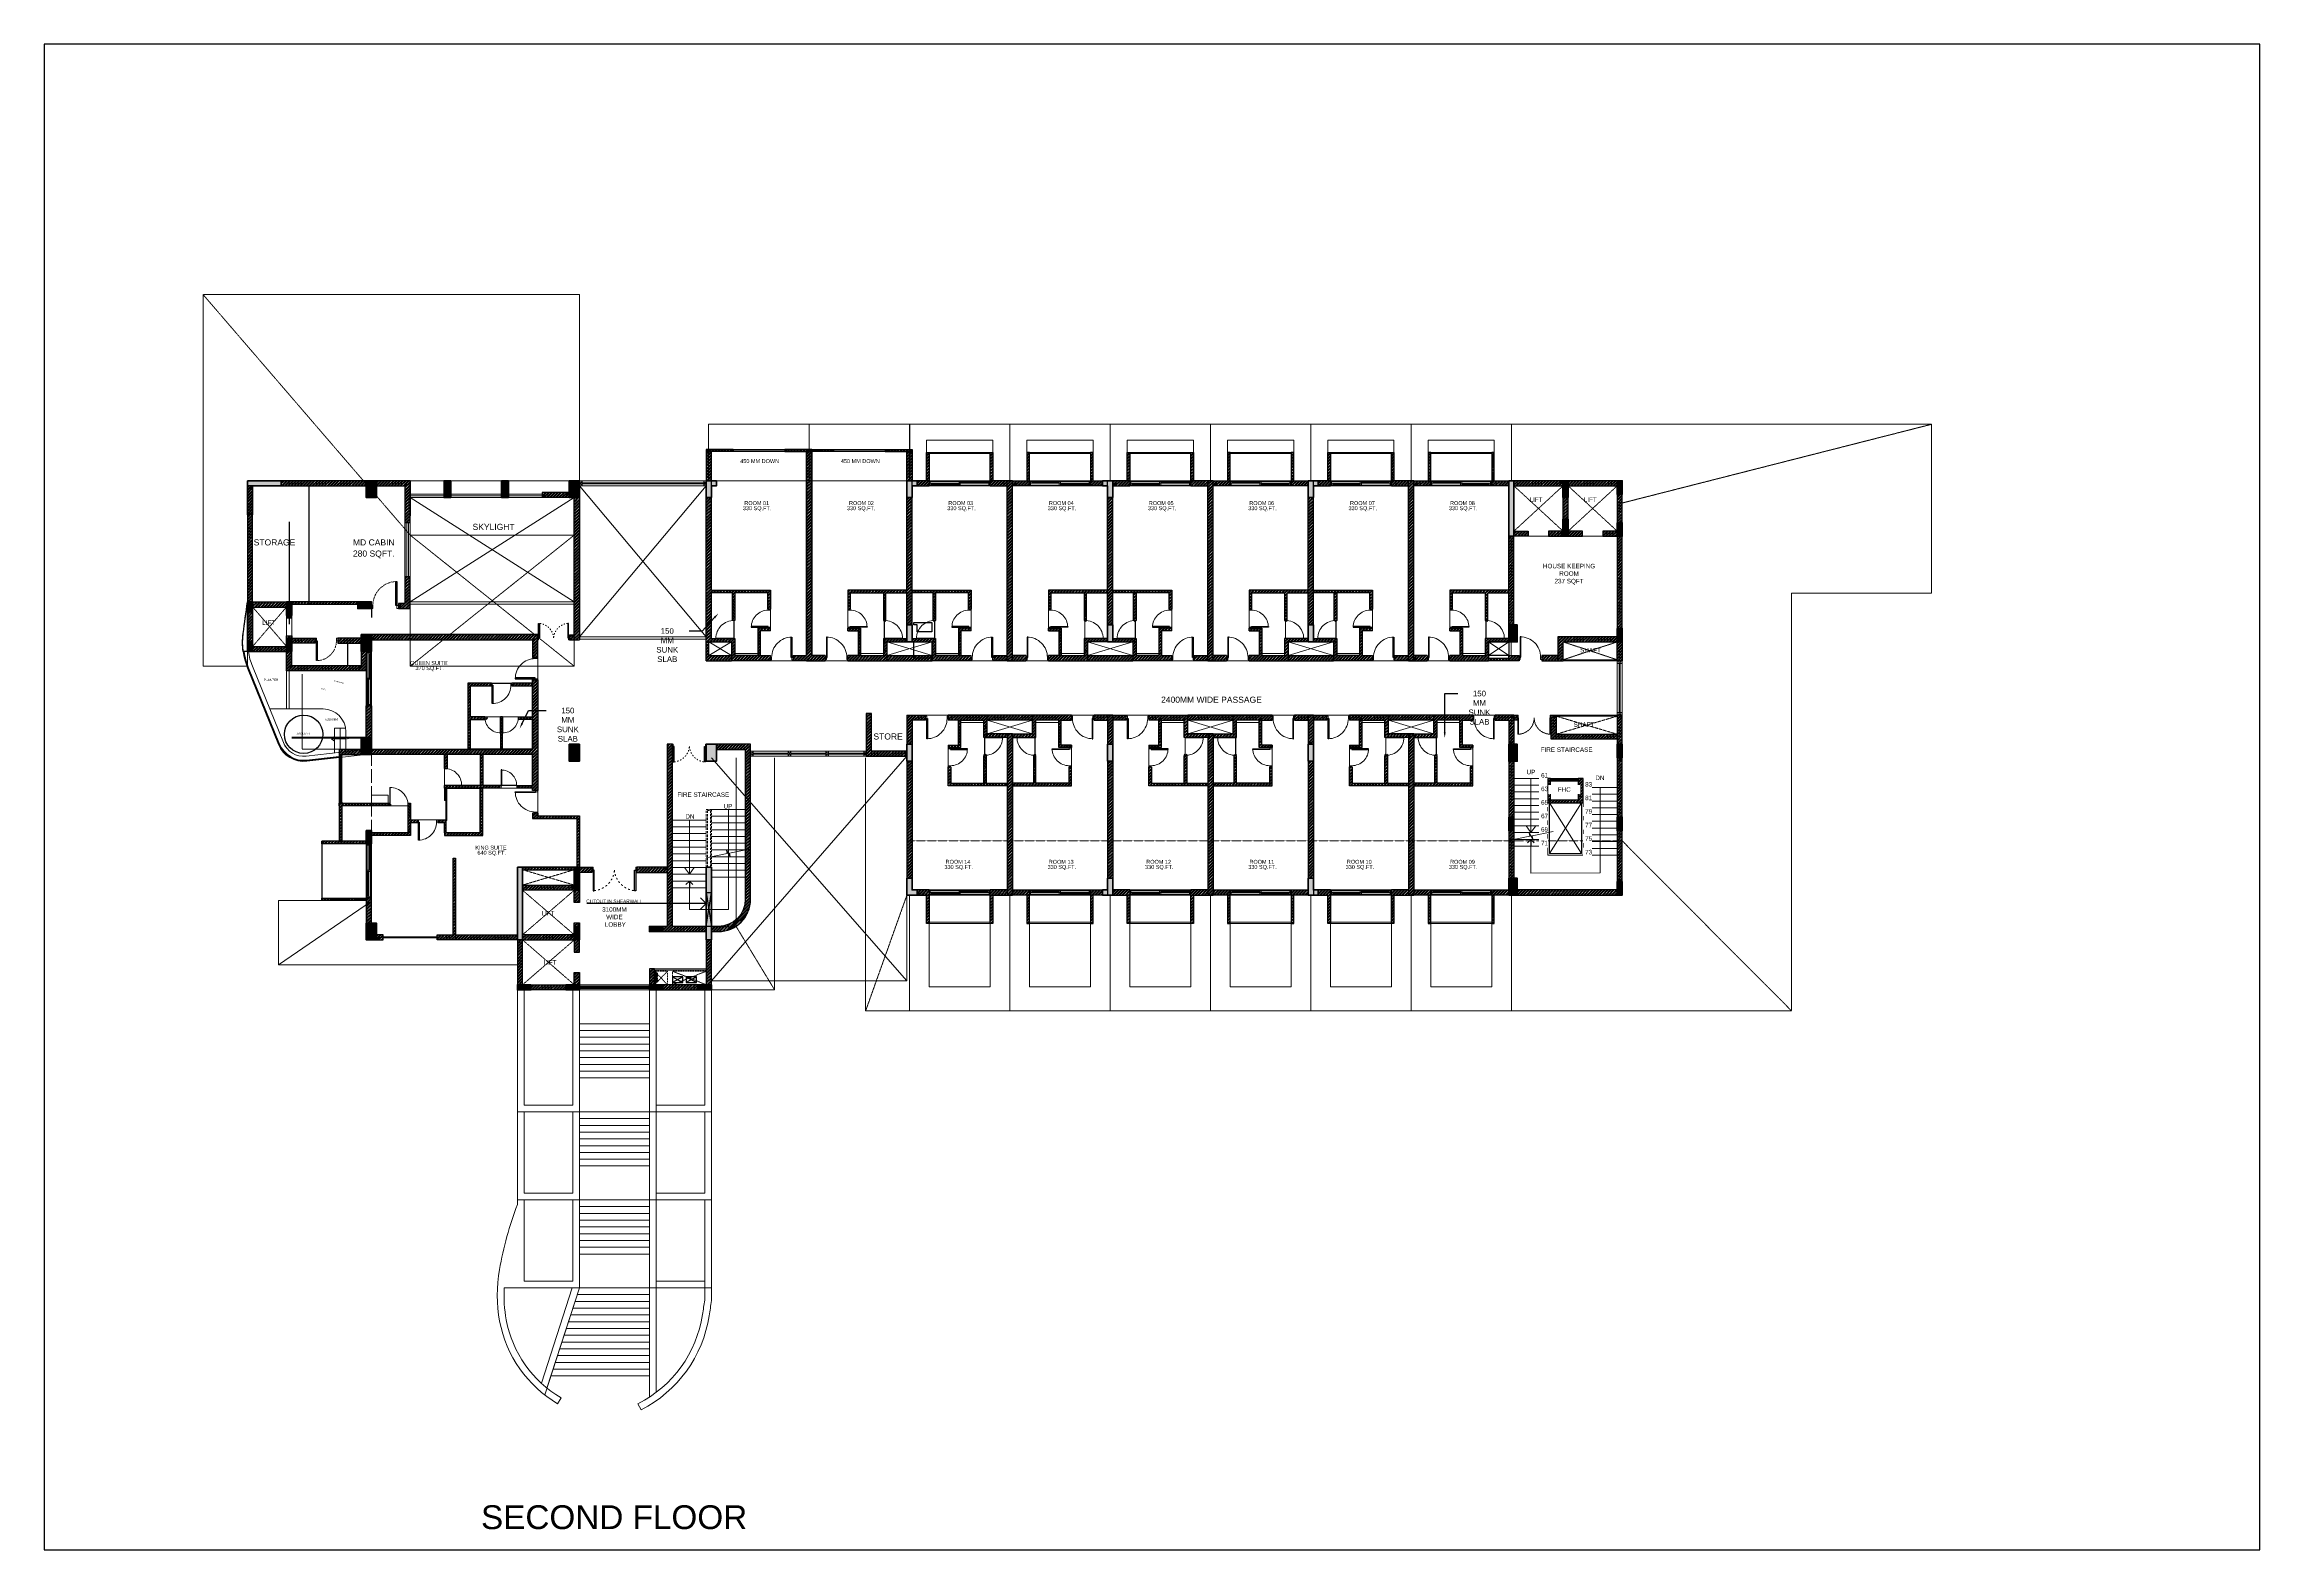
# Model space of a CAD drawing. Header units: millimetres. Extents: x 149548 to 2069915, y -1587483 to -1219800.
# Drawn here: x 1712476 to 1810641, y -1411025 to -1344331 of the extents above; entities that cross this region are included whole.
import ezdxf
from ezdxf import colors
from ezdxf.entities.mleader import LeaderData, LeaderLine
from ezdxf.math import Vec2, Vec3

# ---------------------------------------------------------------- set-up
doc = ezdxf.new("R2010")
doc.units = ezdxf.units.MM
doc.header["$MEASUREMENT"] = 0
for name, pattern in [('ACAD_ISO02W100', [15, 12, -3]), ('ACAD_ISO03W100', [30, 12, -18]), ('AUDIT_D_060311083008-3', [0, 0]), ('DASHED', [0.75, 0.5, -0.25]), ('HIDDEN', [0.375, 0.25, -0.125])]:
    doc.linetypes.add(name, pattern=pattern)
doc.layers.add('A-DOOR', color=140, linetype='AUDIT_D_060311083008-3', lineweight=5, transparency=0.5)
doc.layers.add('WINDOW FRAME_MOFA', color=19, linetype='Continuous', lineweight=15, transparency=0.4)
for name, color, linetype in [('A-Symbol', 40, 'Continuous'), ('Dimension', 7, 'Continuous'), ('DOOR  MOFA', 7, 'Continuous'), ('DOOR_MOFA', 7, 'Continuous'), ('M-HVAC-EXHAUST', 32, 'Continuous'), ('M-HVAC-TFA', 4, 'Continuous'), ('S-STRU. CUTOUT', 3, 'Continuous'), ('TE-PL-BRACKET', 7, 'Continuous'), ('TE-PL-H.W.R-DOWNTAKE', 32, 'Continuous'), ('TE-PL-H.W.S-DOWNTAKE', 1, 'Continuous'), ('TE-PL-VENT', 242, 'Continuous')]:
    doc.layers.add(name, color=color, linetype=linetype)
for name, color, linetype, lineweight in [('BRICK WALL_MOFA', 8, 'Continuous', 30), ('CONCRETE_MOFA', 230, 'Continuous', 40), ('DIMENSION_MOFA', 62, 'HIDDEN', 15), ('DOOR FRAME_MOFA', 42, 'Continuous', 15), ('DOOR SWING_MOFA', 49, 'ACAD_ISO03W100', 5), ('DOORS', 161, 'Continuous', 5), ('ELEV_09_MOFA', 37, 'Continuous', 9), ('ELEV_15_MOFA', 31, 'Continuous', 15), ('ELEV_20_MOFA', 51, 'Continuous', 20), ('ELEV_GRADE 2_MOFA', 37, 'Continuous', 9), ('FLOORING1_MOFA', 250, 'Continuous', 13), ('GLASS_MOFA', 4, 'Continuous', 5), ('GLAZING_MOFA', 141, 'Continuous', 13), ('NEW BLOCK WORK', 126, 'Continuous', 30), ('OVERHEAD LINES_MOFA', 252, 'ACAD_ISO02W100', 9), ('PARTITION HIGH_MOFA', 215, 'Continuous', 15), ('Sanatories', 146, 'Continuous', 15), ('STAIRS_MOFA', 1, 'Continuous', 13), ('TE - PL-S- Clamp', 7, 'Continuous', 0), ('TE-PL-DWS PIPE-DOWNTAKE', 3, 'Continuous', 5), ('TEXT_MOFA', 222, 'Continuous', 18), ('TOILET FIXTURES_MOFA', 8, 'Continuous', 5)]:
    doc.layers.add(name, color=color, linetype=linetype, lineweight=lineweight)
doc.layers.add('HATCH LIGHT_MOFA', color=7, linetype='Continuous', true_color=0xadadad)
doc.layers.add('HATCH SOLID_MOFA', color=7, linetype='Continuous', lineweight=5, true_color=0x9c9c9c)
doc.layers.add('HATCH_LIGHT_MOFA', color=7, linetype='Continuous', lineweight=5, true_color=0x5b5b5b)
doc.styles.add('1-100', font='arial.ttf', dxfattribs={"height": 400})
doc.styles.get("Standard").update_dxf_attribs({"font": 'arial.ttf'})
doc.dimstyles.new('DIM 1-100 1', dxfattribs={"dimtxt": 200, "dimasz": 100, "dimexe": 50, "dimexo": 50, "dimgap": 50, "dimtad": 1, "dimdec": 1, "dimrnd": 5, "dimzin": 0, "dimdsep": 46, "dimtxsty": 'Standard', "dimblk": 'ARCHTICK', "dimcen": 100, "dimdle": 100, "dimclrd": 256, "dimclre": 256, "dimclrt": 256, "dimadec": 0, "dimazin": 0, "dimtfac": 1, "dimtdec": 1, "dimtix": 1, "dimtofl": 0, "dimtmove": 1, "dimatfit": 3, "dimldrblk": 'OPEN90', "dimfxl": 1, "dimtolj": 1, "dimtzin": 0, "dimlwd": -1, "dimlwe": -1, "dimarcsym": 0})
doc.dimstyles.new('DIM 1-75', dxfattribs={"dimtxt": 150, "dimasz": 75, "dimexe": 100, "dimexo": 50, "dimgap": 25, "dimtad": 1, "dimdec": 0, "dimrnd": 5, "dimzin": 0, "dimdsep": 46, "dimtxsty": 'Standard', "dimblk": 'ARCHTICK', "dimblk1": 'OBLIQUE', "dimblk2": 'OBLIQUE', "dimcen": 0.09, "dimdle": 100, "dimclrd": 256, "dimclre": 256, "dimclrt": 256, "dimadec": 0, "dimazin": 0, "dimtfac": 1, "dimtdec": 3, "dimtix": 1, "dimtofl": 0, "dimtmove": 1, "dimatfit": 3, "dimldrblk": 'OPEN90', "dimfxl": 1, "dimtolj": 1, "dimtzin": 0, "dimlwd": -1, "dimlwe": -1, "dimarcsym": 0})
pattern_1 = [(45, (2077931.49, -1366866.46), (-67.35192, 67.35192), []), (45, (2077976.39, -1366866.46), (-67.35192, 67.35192), [])]
pattern_2 = [(45, (1623653.38, -1460152.28), (-67.35192, 67.35192), []), (45, (1623698.28, -1460152.28), (-67.35192, 67.35192), [])]
pattern_3 = [(45, (809291.075, -352668.9), (-67.351921, 67.351921), []), (45, (809335.98, -352668.9), (-67.351921, 67.351921), [])]
pattern_4 = [(45, (1964477.8, -1366866.17), (-67.35192, 67.35192), []), (45, (1964522.7, -1366866.17), (-67.35192, 67.35192), [])]
pattern_5 = [(45, (1740078.05, -1376495.465), (-67.3519, 67.3519), []), (45, (1740122.95, -1376495.465), (-67.3519, 67.3519), [])]
pattern_6 = [(45, (-1385423.97944, 1641324.29744), (-0.095612395293, 0.095612395293), [])]
pattern_7 = [(135, (1720696.25507, 1641324.29744), (0.095612395293, 0.095612395293), [])]

# ---------------------------------------------------------------- blocks, each defined once
blk = doc.blocks.new('zw$E70C-flat-2')
at = {"layer": 'HATCH_LIGHT_MOFA', "transparency": 33554687}
h = blk.add_hatch(color=256, dxfattribs=at)
h.dxf.hatch_style = 1
h.paths.add_polyline_path([(-5260, -8200), (-5260, -9700), (-5030, -9700), (-5030, -8430), (-3760, -8430), (-3760, -8200)])
h = blk.add_hatch(color=256, dxfattribs=at)
h.dxf.hatch_style = 1
h.paths.add_polyline_path([(0, -8950), (450, -8950), (450, -8200), (0, -8200)])
h = blk.add_hatch(color=256, dxfattribs=at)
h.dxf.hatch_style = 1
h.paths.add_polyline_path([(3750, -8200), (3750, -8950), (3450, -8950), (3450, -8200)])
h = blk.add_hatch(color=256, dxfattribs=at)
h.dxf.hatch_style = 1
h.paths.add_polyline_path([(6000, -8200), (6300, -8200), (6300, -8950), (6000, -8950)])
h = blk.add_hatch(color=256, dxfattribs=at)
h.dxf.hatch_style = 1
h.paths.add_polyline_path([(9000, -8950), (9450, -8950), (9450, -8200), (9000, -8200)])
h = blk.add_hatch(color=256, dxfattribs=at)
h.dxf.hatch_style = 1
h.paths.add_polyline_path([(15070, -20625), (15520, -20625), (15520, -19875), (15070, -19875)])
h.paths.add_polyline_path([(15070, -8200), (15070, -8950), (15300, -8950), (15300, -8430), (15520, -8430), (15520, -8200)])
h.paths.add_polyline_path([(41740, -8200), (41740, -8950), (41970, -8950), (41970, -8430), (42190, -8430), (42190, -8200)])
h.paths.add_polyline_path([(33080, -8200), (33080, -8950), (32850, -8950), (32850, -8430), (32630, -8430), (32630, -8200)])
h.paths.add_polyline_path([(23960, -8200), (23960, -8950), (24190, -8950), (24190, -8430), (24410, -8430), (24410, -8200)])
h.paths.add_polyline_path([(33080, -26560), (33080, -25810), (32850, -25810), (32850, -26330), (32630, -26330), (32630, -26560)])
h.paths.add_polyline_path([(41740, -26560), (41740, -25810), (41970, -25810), (41970, -26330), (42190, -26330), (42190, -26560)])
h.paths.add_polyline_path([(23960, -26560), (23960, -25810), (24190, -25810), (24190, -26330), (24410, -26330), (24410, -26560)])
h.paths.add_polyline_path([(32850, -19875), (33080, -19875), (33080, -20625), (32850, -20625)])
h.paths.add_polyline_path([(41740, -19875), (41970, -19875), (41970, -20625), (41740, -20625)])
h.paths.add_polyline_path([(23960, -19875), (24190, -19875), (24190, -20625), (23960, -20625)])
h.paths.add_polyline_path([(41740, -14590), (41970, -14590), (41970, -15340), (41740, -15340)])
h.paths.add_polyline_path([(23960, -14590), (24190, -14590), (24190, -15340), (23960, -15340)])
h.paths.add_polyline_path([(32850, -14590), (33080, -14590), (33080, -15340), (32850, -15340)])
h = blk.add_hatch(color=256, dxfattribs=at)
h.dxf.hatch_style = 1
h.paths.add_polyline_path([(50630, -8200), (50630, -10660), (50860, -10660), (50860, -8200)])
h = blk.add_hatch(color=256, dxfattribs=at)
h.dxf.hatch_style = 1
h.paths.add_polyline_path([(53030, -8950), (53260, -8950), (53260, -8200), (53030, -8200)])
h = blk.add_hatch(color=256, dxfattribs=at)
h.dxf.hatch_style = 1
h.paths.add_polyline_path([(55430, -8800), (55660, -8800), (55660, -8200), (55430, -8200)])
h = blk.add_hatch(color=256, dxfattribs=at)
h.dxf.hatch_style = 1
h.paths.add_polyline_path([(53030, -10660), (53260, -10660), (53260, -9910), (53030, -9910)])
h = blk.add_hatch(color=256, dxfattribs=at)
h.dxf.hatch_style = 1
h.paths.add_polyline_path([(55430, -10660), (55660, -10660), (55660, -10060), (55430, -10060)])
h = blk.add_hatch(color=256, dxfattribs=at)
h.dxf.hatch_style = 1
h.paths.add_polyline_path([(-5260, -13565), (-5260, -14015), (-5030, -14015), (-5030, -13565)])
h = blk.add_hatch(color=256, dxfattribs=at)
h.dxf.hatch_style = 1
h.paths.add_polyline_path([(-3530, -14165), (-3300, -14165), (-3300, -13565), (-3530, -13565)])
h = blk.add_hatch(color=256, dxfattribs=at)
h.dxf.hatch_style = 1
h.paths.add_polyline_path([(-370, -13865), (230, -13865), (230, -13565), (-370, -13565)])
h = blk.add_hatch(color=256, dxfattribs=at)
h.dxf.hatch_style = 1
h.paths.add_polyline_path([(50630, -14590), (51005, -14590), (51005, -15340), (50630, -15340)])
h = blk.add_hatch(color=256, dxfattribs=at)
h.dxf.hatch_style = 1
h.paths.add_polyline_path([(-5260, -15320), (-5260, -15770), (-5030, -15770), (-5030, -15320)])
h = blk.add_hatch(color=256, dxfattribs=at)
h.dxf.hatch_style = 1
h.paths.add_polyline_path([(-3530, -15770), (-3300, -15770), (-3300, -15170), (-3530, -15170)])
h = blk.add_hatch(color=256, dxfattribs=at)
h.dxf.hatch_style = 1
h.paths.add_polyline_path([(-220, -15770), (230, -15770), (230, -15020), (-220, -15020)])
h = blk.add_hatch(color=256, dxfattribs=at)
h.dxf.hatch_style = 1
h.paths.add_polyline_path([(50745, -15110), (50630, -15110), (50630, -15225), (50745, -15225)])
h = blk.add_hatch(color=256, dxfattribs=at)
h.dxf.hatch_style = 1
h.paths.add_polyline_path([(50745, -15225), (50630, -15225), (50630, -15340), (50745, -15340)], flags=17)
h = blk.add_hatch(color=256, dxfattribs=at)
h.dxf.hatch_style = 1
h.paths.add_polyline_path([(50745, -15225), (50630, -15225), (50630, -15340), (50745, -15340)], flags=17)
h = blk.add_hatch(color=256, dxfattribs=at)
h.dxf.hatch_style = 1
h.paths.add_polyline_path([(50745, -15110), (50860, -15110), (50860, -15225), (50745, -15225)])
h = blk.add_hatch(color=256, dxfattribs=at)
h.dxf.hatch_style = 1
h.paths.add_polyline_path([(50860, -15225), (50745, -15225), (50745, -15340), (50860, -15340)])
h = blk.add_hatch(color=256, dxfattribs=at)
h.dxf.hatch_style = 1
h.paths.add_polyline_path([(55430, -14740), (55430, -15340), (55660, -15340), (55660, -14740)])
h = blk.add_hatch(color=256, dxfattribs=at)
h.dxf.hatch_style = 1
h.paths.add_polyline_path([(-220, -20325), (230, -20325), (230, -19575), (-220, -19575)])
h = blk.add_hatch(color=256, dxfattribs=at)
h.dxf.hatch_style = 1
h.paths.add_polyline_path([(9000, -20625), (9450, -20625), (9450, -19875), (9000, -19875)])
h = blk.add_hatch(color=256, dxfattribs=at)
h.dxf.hatch_style = 1
h.paths.add_polyline_path([(50630, -20625), (51005, -20625), (51005, -19875), (50630, -19875)])
h = blk.add_hatch(color=256, dxfattribs=at)
h.dxf.hatch_style = 1
h.paths.add_polyline_path([(55430, -19875), (55430, -20475), (55660, -20475), (55660, -19875)])
h = blk.add_hatch(color=256, dxfattribs=at)
h.dxf.hatch_style = 1
h.paths.add_polyline_path([(50630, -23102), (50630, -23702), (50860, -23702), (50860, -23102)])
h = blk.add_hatch(color=256, dxfattribs=at)
h.dxf.hatch_style = 1
h.paths.add_polyline_path([(55430, -23102), (55430, -23702), (55660, -23702), (55660, -23102)])
h = blk.add_hatch(color=256, dxfattribs=at)
h.dxf.hatch_style = 1
h.paths.add_polyline_path([(0, -24290), (230, -24290), (230, -23690), (0, -23690)])
h = blk.add_hatch(color=256, dxfattribs=at)
h.dxf.hatch_style = 1
h.paths.add_polyline_path([(6700, -25320), (6700, -28545), (6930, -28545), (6930, -25320)])
h = blk.add_hatch(color=256, dxfattribs=at)
h.dxf.hatch_style = 1
h.paths.add_polyline_path([(9220, -26345), (9450, -26345), (9450, -25320), (9220, -25320)])
h = blk.add_hatch(color=256, dxfattribs=at)
h.dxf.hatch_style = 1
h.paths.add_polyline_path([(15070, -25320), (15070, -28545), (15300, -28545), (15300, -25320)])
h = blk.add_hatch(color=256, dxfattribs=at)
h.dxf.hatch_style = 1
h.paths.add_polyline_path([(50630, -26560), (51005, -26560), (51005, -25810), (50630, -25810)])
h = blk.add_hatch(color=256, dxfattribs=at)
h.dxf.hatch_style = 1
h.paths.add_polyline_path([(55430, -26560), (55660, -26560), (55660, -25960), (55430, -25960)])
h = blk.add_hatch(color=256, dxfattribs=at)
h.dxf.hatch_style = 1
h.paths.add_polyline_path([(0, -28545), (450, -28545), (450, -27795), (0, -27795)])
h = blk.add_hatch(color=256, dxfattribs=at)
h.dxf.hatch_style = 1
h.paths.add_polyline_path([(9220, -28545), (9450, -28545), (9450, -27945), (9220, -27945)])
h = blk.add_hatch(color=256, dxfattribs=at)
h.dxf.hatch_style = 1
h.paths.add_polyline_path([(12550, -27945), (12550, -28175), (13150, -28175), (13150, -27945)])
h = blk.add_hatch(color=256, dxfattribs=at)
h.dxf.hatch_style = 1
h.paths.add_polyline_path([(6700, -30530), (6700, -30760), (7300, -30760), (7300, -30530)])
h = blk.add_hatch(color=256, dxfattribs=at)
h.dxf.hatch_style = 1
h.paths.add_polyline_path([(8850, -30530), (8850, -30760), (9450, -30760), (9450, -30530)])
h = blk.add_hatch(color=256, dxfattribs=at)
h.dxf.hatch_style = 1
h.paths.add_polyline_path([(12550, -30530), (12550, -30760), (13150, -30760), (13150, -30530)])
h = blk.add_hatch(color=256, dxfattribs=at)
h.dxf.hatch_style = 1
h.paths.add_polyline_path([(14700, -30530), (14700, -30760), (15300, -30760), (15300, -30530)])
at = {"layer": 'CONCRETE_MOFA'}
for points in [[(-5260, -8200), (-5260, -9700), (-5030, -9700), (-5030, -8430), (-3760, -8430), (-3760, -8200), (-5260, -8200)], [(0, -8200), (450, -8200), (450, -8950), (0, -8950), (0, -8200)], [(9000, -8200), (9450, -8200), (9450, -8950), (9000, -8950), (9000, -8200)], [(50630, -8200), (50860, -8200), (50860, -10660), (50630, -10660), (50630, -8200)], [(53030, -8200), (53260, -8200), (53260, -8950), (53030, -8950), (53030, -8200)], [(55430, -8200), (55660, -8200), (55660, -8800), (55430, -8800), (55430, -8200)], [(53030, -9910), (53260, -9910), (53260, -10660), (53030, -10660), (53030, -9910)], [(55430, -10060), (55660, -10060), (55660, -10660), (55430, -10660), (55430, -10060)], [(-5260, -13565), (-5030, -13565), (-5030, -14015), (-5260, -14015), (-5260, -13565)], [(-3530, -13565), (-3300, -13565), (-3300, -14165), (-3530, -14165), (-3530, -13565)], [(-370, -13565), (230, -13565), (230, -13865), (-370, -13865), (-370, -13565)], [(50630, -14590), (51005, -14590), (51005, -15340), (50630, -15340), (50630, -14590)], [(-5260, -15320), (-5030, -15320), (-5030, -15770), (-5260, -15770), (-5260, -15320)], [(-3530, -15170), (-3300, -15170), (-3300, -15770), (-3530, -15770), (-3530, -15170)], [(-220, -15020), (230, -15020), (230, -15770), (-220, -15770), (-220, -15020)], [(55430, -14740), (55660, -14740), (55660, -15340), (55430, -15340), (55430, -14740)], [(-220, -19575), (230, -19575), (230, -20325), (-220, -20325), (-220, -19575)], [(9000, -19875), (9450, -19875), (9450, -20625), (9000, -20625), (9000, -19875)], [(15070, -19875), (15520, -19875), (15520, -20625), (15070, -20625), (15070, -19875)], [(50630, -19875), (51005, -19875), (51005, -20625), (50630, -20625), (50630, -19875)], [(55430, -19875), (55660, -19875), (55660, -20475), (55430, -20475), (55430, -19875)], [(50630, -23102), (50860, -23102), (50860, -23702), (50630, -23702), (50630, -23102)], [(55430, -23102), (55660, -23102), (55660, -23702), (55430, -23702), (55430, -23102)], [(0, -23690), (230, -23690), (230, -24290), (0, -24290), (0, -23690)], [(6700, -25320), (6930, -25320), (6930, -28545), (6700, -28545), (6700, -25320)], [(9220, -25320), (9450, -25320), (9450, -26345), (9220, -26345), (9220, -25320)], [(15070, -25320), (15300, -25320), (15300, -28545), (15070, -28545), (15070, -25320)], [(50630, -25810), (51005, -25810), (51005, -26560), (50630, -26560), (50630, -25810)], [(55430, -25960), (55660, -25960), (55660, -26560), (55430, -26560), (55430, -25960)], [(0, -27795), (450, -27795), (450, -28545), (0, -28545), (0, -27795)], [(9220, -27945), (9450, -27945), (9450, -28545), (9220, -28545), (9220, -27945)], [(13150, -27945), (13150, -28175), (12550, -28175), (12550, -27945), (13150, -27945)], [(7300, -30530), (7300, -30760), (6700, -30760), (6700, -30530), (7300, -30530)], [(9450, -30530), (9450, -30760), (8850, -30760), (8850, -30530), (9450, -30530)], [(13150, -30530), (13150, -30760), (12550, -30760), (12550, -30530), (13150, -30530)], [(15300, -30530), (15300, -30760), (14700, -30760), (14700, -30530), (15300, -30530)]]:
    blk.add_lwpolyline(points, dxfattribs=at)
for points in [[(3750, -8200), (3750, -8950), (3450, -8950), (3450, -8200)], [(6000, -8200), (6300, -8200), (6300, -8950), (6000, -8950), (6000, -8200)], [(15070, -8200), (15070, -8950), (15300, -8950), (15300, -8430), (15520, -8430), (15520, -8200)], [(23960, -8200), (23960, -8950), (24190, -8950), (24190, -8430), (24410, -8430), (24410, -8200)], [(33080, -8200), (33080, -8950), (32850, -8950), (32850, -8430), (32630, -8430), (32630, -8200)], [(41740, -8200), (41740, -8950), (41970, -8950), (41970, -8430), (42190, -8430), (42190, -8200)], [(23960, -14590), (24190, -14590), (24190, -15340), (23960, -15340)], [(32850, -14590), (33080, -14590), (33080, -15340), (32850, -15340)], [(41740, -14590), (41970, -14590), (41970, -15340), (41740, -15340)], [(23960, -19875), (24190, -19875), (24190, -20625), (23960, -20625)], [(32850, -19875), (33080, -19875), (33080, -20625), (32850, -20625)], [(41740, -19875), (41970, -19875), (41970, -20625), (41740, -20625)], [(23960, -26560), (23960, -25810), (24190, -25810), (24190, -26330), (24410, -26330), (24410, -26560)], [(33080, -26560), (33080, -25810), (32850, -25810), (32850, -26330), (32630, -26330), (32630, -26560)], [(41740, -26560), (41740, -25810), (41970, -25810), (41970, -26330), (42190, -26330), (42190, -26560)]]:
    blk.add_lwpolyline(points, close=True, dxfattribs=at)
blk = doc.blocks.new('AL FRAME 50X100_MOFA^-flat-40')
blk.add_lwpolyline([(0, 123.625), (0, 8.625), (57.5, 8.625), (57.5, 123.625)], close=True)
at = {"layer": 'HATCH_LIGHT_MOFA'}
for p, q in [((0, 123.625), (57.5, 8.625)), ((0, 8.625), (57.5, 123.625))]:
    blk.add_line(p, q, dxfattribs=at)
blk = doc.blocks.new('*U115')
at = {"layer": 'ELEV_GRADE 2_MOFA'}
blk.add_lwpolyline([(5525, -3377), (5553, -3377), (5553, -3356), (5525, -3356)], close=True, dxfattribs=at)
at = {"layer": 'WINDOW FRAME_MOFA'}
for points in [[(5525, -3309), (8510, -3309), (8567, -3309), (8567, -3424), (8510, -3424), (5525, -3424)], [(8481, -3356), (5553, -3356), (5553, -3377), (8481, -3377)], [(8567, -3309), (8510, -3424), (8510, -3309), (8567, -3424)]]:
    blk.add_lwpolyline(points, dxfattribs=at)
blk.add_lwpolyline([(8481, -3377), (8510, -3377), (8510, -3356), (8481, -3356)], close=True, dxfattribs=at)
at = {"layer": 'DIMENSION_MOFA'}
blk.add_blockref('AL FRAME 50X100_MOFA^-flat-40', (5467, -3432), dxfattribs=at)
blk = doc.blocks.new('*U117')
at = {"layer": 'DOOR FRAME_MOFA'}
for points in [[(0, 50), (50, 50), (50, 150), (0, 150)], [(950, 50), (1000, 50), (1000, 150), (950, 150)]]:
    blk.add_lwpolyline(points, close=True, dxfattribs=at)
at = {"layer": 'DOOR SWING_MOFA', "linetype": 'Continuous', "ltscale": 0.01}
blk.add_arc((50, 150), 900, 359.99997, 90.00003, dxfattribs=at)
at = {"layer": 'DOOR_MOFA'}
blk.add_lwpolyline([(50, 150), (80, 150), (80, 1050), (50, 1050)], close=True, dxfattribs=at)
blk = doc.blocks.new('AL FRAME 50X100_MOFA^-flat-52')
blk.add_lwpolyline([(0, 247.25), (0, 17.25), (-115, 17.25), (-115, 247.25)], close=True)
at = {"layer": 'HATCH_LIGHT_MOFA'}
for p, q in [((0, 247.25), (-115, 17.25)), ((0, 17.25), (-115, 247.25))]:
    blk.add_line(p, q, dxfattribs=at)
blk = doc.blocks.new('*U118')
at = {"layer": 'ELEV_GRADE 2_MOFA'}
blk.add_lwpolyline([(-11049, -6753), (-11107, -6753), (-11107, -6712), (-11049, -6712)], close=True, dxfattribs=at)
at = {"layer": 'WINDOW FRAME_MOFA'}
for points in [[(-11049, -6618), (-16439, -6618), (-16554, -6618), (-16554, -6848), (-16439, -6848), (-11049, -6848)], [(-16554, -6618), (-16439, -6848), (-16439, -6618), (-16554, -6848)], [(-16382, -6712), (-11107, -6712), (-11107, -6753), (-16382, -6753)]]:
    blk.add_lwpolyline(points, dxfattribs=at)
blk.add_lwpolyline([(-16382, -6753), (-16439, -6753), (-16439, -6712), (-16382, -6712)], close=True, dxfattribs=at)
at = {"layer": 'DIMENSION_MOFA'}
blk.add_blockref('AL FRAME 50X100_MOFA^-flat-52', (-10934, -6865), dxfattribs=at)
blk = doc.blocks.new('AL FRAME 50X100_MOFA^-flat-54')
blk.add_lwpolyline([(247.25, 0), (17.25, 0), (17.25, 115), (247.25, 115)], close=True)
at = {"layer": 'HATCH_LIGHT_MOFA'}
for p, q in [((247.25, 0), (17.25, 115)), ((17.25, 0), (247.25, 115))]:
    blk.add_line(p, q, dxfattribs=at)
blk = doc.blocks.new('*U120')
at = {"layer": 'ELEV_GRADE 2_MOFA'}
blk.add_lwpolyline([(-6753, 11049), (-6753, 11107), (-6712, 11107), (-6712, 11049)], close=True, dxfattribs=at)
at = {"layer": 'WINDOW FRAME_MOFA'}
for points in [[(-6618, 11049), (-6618, 13219), (-6618, 13334), (-6848, 13334), (-6848, 13219), (-6848, 11049)], [(-6618, 13334), (-6848, 13219), (-6618, 13219), (-6848, 13334)], [(-6712, 13162), (-6712, 11107), (-6753, 11107), (-6753, 13162)]]:
    blk.add_lwpolyline(points, dxfattribs=at)
blk.add_lwpolyline([(-6753, 13162), (-6753, 13219), (-6712, 13219), (-6712, 13162)], close=True, dxfattribs=at)
at = {"layer": 'DIMENSION_MOFA'}
blk.add_blockref('AL FRAME 50X100_MOFA^-flat-54', (-6865, 10934), dxfattribs=at)
blk = doc.blocks.new('*U123')
at = {"layer": 'WINDOW FRAME_MOFA'}
h = blk.add_hatch(dxfattribs=at)
h.set_pattern_fill('ANSI31', color=256, scale=100)
h.set_pattern_definition([(45, (-7520.204, 41764.415), (-8.8388348, 8.8388348), [])])
h.paths.add_polyline_path([(0, 0), (50, 0), (50, 230), (0, 230)])
h = blk.add_hatch(dxfattribs=at)
h.set_pattern_fill('ANSI31', color=256, scale=100)
h.set_pattern_definition([(45, (-7271.742, 41764.415), (-8.8388348, 8.8388348), [])])
h.paths.add_polyline_path([(2400, 230), (2350, 230), (2350, 150), (2350, 0), (2400, 0)])
at = {"layer": 'GLAZING_MOFA'}
for points in [[(107, 159), (1171, 159), (1171, 147), (107, 147)], [(1229, 84), (2293, 84), (2293, 72), (1229, 72)]]:
    blk.add_lwpolyline(points, close=True, dxfattribs=at)
at = {"layer": 'WINDOW FRAME_MOFA'}
for p, q in [((107, 190), (1171, 190)), ((1171, 115), (107, 115)), ((1229, 115), (2293, 115))]:
    blk.add_line(p, q, dxfattribs=at)
for points in [[(0, 230), (50, 230), (50, 0), (0, 0)], [(0, 230), (2400, 230), (2400, 0), (0, 0)], [(50, 190), (107, 190), (107, 115), (50, 115)], [(50, 190), (2350, 190), (2350, 40), (50, 40)], [(1229, 190), (1171, 190), (1171, 115), (1229, 115)], [(1171, 115), (1229, 115), (1229, 40), (1171, 40)], [(2350, 115), (2293, 115), (2293, 40), (2350, 40)], [(2350, 230), (2400, 230), (2400, 0), (2350, 0)]]:
    blk.add_lwpolyline(points, close=True, dxfattribs=at)
blk = doc.blocks.new('gsoor')
at = {"layer": 'GLASS_MOFA'}
h = blk.add_hatch(color=256, dxfattribs=at)
h.dxf.hatch_style = 1
h.paths.add_polyline_path([(31700, 10299, 0.004445), (31688, 10299), (31688, 10287), (31700, 10287)])
h.paths.add_polyline_path([(31688, 9636), (31688, 9624), (31700, 9624), (31700, 9636)])
for p, q in [((31688, 10299), (31688, 9624)), ((31688, 10299), (31700, 10299)), ((31688, 10287), (31700, 10287)), ((31700, 10299), (31700, 10287)), ((31688, 9636), (31700, 9636)), ((31700, 9636), (32375, 9636)), ((31700, 9636), (31700, 9624)), ((31700, 9624), (32375, 9624))]:
    blk.add_line(p, q, dxfattribs=at)
blk.add_lwpolyline([(31688, 9636), (31700, 9636), (31700, 9624), (31688, 9624)], close=True, dxfattribs=at)
blk.add_arc((31700, 9624), 675, 0, 91.01865, dxfattribs=at)
blk = doc.blocks.new('ddr')
at = {"layer": 'DOOR FRAME_MOFA'}
for points in [[(373022, -188048), (373022, -187998), (372922, -187998), (372922, -188048)], [(373022, -188898), (373022, -188848), (372922, -188848), (372922, -188898)]]:
    blk.add_lwpolyline(points, close=True, dxfattribs=at)
at = {"layer": 'DOOR SWING_MOFA', "linetype": 'Continuous'}
blk.add_arc((372922, -188848), 800, 89.99997, 180.00003, dxfattribs=at)
at = {"layer": 'DOOR_MOFA'}
blk.add_lwpolyline([(372922, -188848), (372922, -188818), (372122, -188818), (372122, -188848)], close=True, dxfattribs=at)
blk = doc.blocks.new('DDRT')
at = {"layer": 'DOOR FRAME_MOFA'}
for points in [[(244199, -187367), (244149, -187367), (244149, -187267), (244199, -187267)], [(245349, -187367), (245299, -187367), (245299, -187267), (245349, -187267)]]:
    blk.add_lwpolyline(points, close=True, dxfattribs=at)
at = {"layer": 'DOOR SWING_MOFA', "linetype": 'Continuous'}
blk.add_arc((245299, -187267), 1100, 89.99997, 180.00003, dxfattribs=at)
at = {"layer": 'DOOR_MOFA'}
blk.add_lwpolyline([(245299, -187267), (245269, -187267), (245269, -186167), (245299, -186167)], close=True, dxfattribs=at)
blk = doc.blocks.new('_ArchTick')
at = {"color": 0, "linetype": 'ByBlock', "const_width": 0.15}
blk.add_lwpolyline([(-0.5, -0.5), (0.5, 0.5)], dxfattribs=at)
blk = doc.blocks.new('_Open90')
at = {"color": 0, "linetype": 'ByBlock', "lineweight": -2}
for p, q in [((0, 0), (-1, 0)), ((-0.5, 0.5), (0, 0)), ((0, 0), (-0.5, -0.5))]:
    blk.add_line(p, q, dxfattribs=at)
blk = doc.blocks.new('D-150 thk wall_1.8m D leaf-new')
at = {"layer": 'A-DOOR', "color": 252, "linetype": 'DASHED', "ltscale": 50}
for centre, start, end in [((30, -150), 272.63522, 0), ((1770, -150), 180, 267.36478)]:
    blk.add_arc(centre, 870, start, end, dxfattribs=at)
at = {"layer": 'DOORS', "flags": 128}
for points in [[(0, -150), (0, 0), (50, 0), (50, -110), (30, -110), (30, -150)], [(1800, -150), (1800, 0), (1750, 0), (1750, -110), (1770, -110), (1770, -150)]]:
    blk.add_lwpolyline(points, close=True, dxfattribs=at)
at = {"layer": 'DOORS'}
for points in [[(30, -150), (70, -150), (70, -1019), (30, -1019)], [(1770, -150), (1730, -150), (1730, -1019), (1770, -1019)]]:
    blk.add_lwpolyline(points, close=True, dxfattribs=at)
blk = doc.blocks.new('*U131')
at = {"layer": 'A-DOOR'}
blk.add_blockref('D-150 thk wall_1.8m D leaf-new', (0, 0), dxfattribs=at)
blk = doc.blocks.new('blah blah blah1-flat-2')
at = {"layer": 'DOOR  MOFA'}
for points in [[(27, -20), (27, 730), (74, 730), (74, -20)], [(1593, -20), (1593, 730), (1546, 730), (1546, -20)]]:
    blk.add_lwpolyline(points, close=True, dxfattribs=at)
at = {"layer": 'DOOR FRAME_MOFA'}
for p, q in [((-15, 20), (-15, -130)), ((0, 0), (0, -100)), ((1635, 20), (1635, -130))]:
    blk.add_line(p, q, dxfattribs=at)
at = {"layer": 'DOOR FRAME_MOFA', "ltscale": 5}
for points in [[(-15, 20), (15, 20), (15, -20), (27, -20), (27, -130), (-15, -130)], [(1635, 20), (1605, 20), (1605, -20)], [(1605, -20), (1593, -20), (1593, -130), (1635, -130)]]:
    blk.add_lwpolyline(points, dxfattribs=at)
at = {"layer": 'DOOR SWING_MOFA', "linetype": 'ACAD_ISO03W100', "ltscale": 5}
for centre, start, end in [((-3, -82), 4.33676, 84.60962), ((1623, -82), 95.39038, 175.66324)]:
    blk.add_arc(centre, 815, start, end, dxfattribs=at)
blk = doc.blocks.new('zw$18A6')
at = {"layer": 'S-STRU. CUTOUT'}
for points in [[(300, 6145), (1107, 6145), (1107, 5735), (450, 5735), (450, 6035), (300, 6035)], [(1105, 4560), (300, 4560), (300, 5285), (1105, 5285)]]:
    blk.add_lwpolyline(points, close=True, dxfattribs=at)
blk = doc.blocks.new('_Oblique')
at = {"color": 0, "linetype": 'ByBlock', "lineweight": -2}
blk.add_line((-0.5, -0.5), (0.5, 0.5), dxfattribs=at)
blk = doc.blocks.new('WINDOW CENTRAL AXIS')
at = {"layer": 'WINDOW FRAME_MOFA'}
for p, q in [((1240128, -1741480), (1240243, -1741250)), ((1240128, -1741250), (1240243, -1741480)), ((1241800, -1741480), (1241915, -1741250)), ((1241800, -1741250), (1241915, -1741480)), ((1243471, -1741480), (1243586, -1741250)), ((1243471, -1741250), (1243586, -1741480)), ((1245258, -1741481), (1245143, -1741251)), ((1245258, -1741251), (1245143, -1741481))]:
    blk.add_line(p, q, dxfattribs=at)
for points in [[(1240128, -1741480), (1240128, -1741250), (1240243, -1741250), (1240243, -1741480)], [(1240243, -1741480), (1245258, -1741481), (1245258, -1741251), (1240243, -1741250)], [(1240300, -1741345), (1240243, -1741345), (1240243, -1741386), (1240300, -1741386)], [(1241742, -1741345), (1241800, -1741345), (1241800, -1741386), (1241742, -1741386)], [(1241800, -1741480), (1241800, -1741250), (1241915, -1741250), (1241915, -1741480)], [(1241972, -1741345), (1241915, -1741345), (1241915, -1741386), (1241972, -1741386)], [(1243414, -1741345), (1243471, -1741345), (1243471, -1741386), (1243414, -1741386)], [(1243644, -1741345), (1243586, -1741345), (1243586, -1741386), (1243644, -1741386)], [(1245085, -1741345), (1245143, -1741345), (1245143, -1741386), (1245085, -1741386)], [(1245258, -1741481), (1245258, -1741251), (1245143, -1741251), (1245143, -1741481)]]:
    blk.add_lwpolyline(points, close=True, dxfattribs=at)
for points in [[(1240300, -1741345), (1241742, -1741345)], [(1241742, -1741386), (1240300, -1741386)], [(1241972, -1741345), (1243414, -1741345)], [(1243414, -1741386), (1241972, -1741386)], [(1243644, -1741345), (1245085, -1741345)], [(1245085, -1741386), (1243644, -1741386)]]:
    blk.add_lwpolyline(points, dxfattribs=at)
at = {"layer": 'WINDOW FRAME_MOFA', "elevation": 0}
blk.add_lwpolyline([(1243471, -1741480), (1243471, -1741250), (1243586, -1741250), (1243586, -1741480)], close=True, dxfattribs=at)
blk = doc.blocks.new('SGE-flat-1')
at = {"layer": 'DOOR FRAME_MOFA'}
for points in [[(337070, -187997), (337120, -187997), (337120, -188097), (337070, -188097)], [(338020, -187997), (338070, -187997), (338070, -188097), (338020, -188097)]]:
    blk.add_lwpolyline(points, close=True, dxfattribs=at)
at = {"layer": 'DOOR SWING_MOFA', "linetype": 'Continuous'}
blk.add_arc((337120, -188097), 900, 269.99997, 0.00003, dxfattribs=at)
at = {"layer": 'DOOR_MOFA'}
blk.add_lwpolyline([(337120, -188097), (337150, -188097), (337150, -188997), (337120, -188997)], close=True, dxfattribs=at)
blk = doc.blocks.new('WG-flat-1')
at = {"layer": 'DOOR FRAME_MOFA'}
for points in [[(338070, -188049), (338070, -188099), (338170, -188099), (338170, -188049)], [(338070, -188849), (338070, -188899), (338170, -188899), (338170, -188849)]]:
    blk.add_lwpolyline(points, close=True, dxfattribs=at)
at = {"layer": 'DOOR SWING_MOFA', "linetype": 'Continuous'}
blk.add_arc((338170, -188099), 750, 269.99997, 0.00003, dxfattribs=at)
at = {"layer": 'DOOR_MOFA'}
blk.add_lwpolyline([(338170, -188099), (338170, -188129), (338920, -188129), (338920, -188099)], close=True, dxfattribs=at)
blk = doc.blocks.new('gsoor-flat-1')
at = {"layer": 'GLASS_MOFA'}
h = blk.add_hatch(color=256, dxfattribs=at)
h.dxf.hatch_style = 1
h.paths.add_polyline_path([(31700, -10299, -0.004445), (31688, -10299), (31688, -10287), (31700, -10287)])
h.paths.add_polyline_path([(31688, -9636), (31688, -9624), (31700, -9624), (31700, -9636)])
for p, q in [((31688, -10299), (31688, -9624)), ((31688, -9636), (31700, -9636)), ((31700, -9624), (32375, -9624)), ((31700, -9636), (31700, -9624)), ((31700, -9636), (32375, -9636)), ((31688, -10287), (31700, -10287)), ((31688, -10299), (31700, -10299)), ((31700, -10299), (31700, -10287))]:
    blk.add_line(p, q, dxfattribs=at)
blk.add_lwpolyline([(31688, -9636), (31700, -9636), (31700, -9624), (31688, -9624)], close=True, dxfattribs=at)
blk.add_arc((31700, -9624), 675, 268.98135, 0, dxfattribs=at)
blk = doc.blocks.new('*U248')
at = {"layer": 'WINDOW FRAME_MOFA'}
h = blk.add_hatch(dxfattribs=at)
h.set_pattern_fill('ANSI31', color=256, scale=100, angle=180)
h.set_pattern_definition([(45, (16019.125, 104858.141), (-8.8388348, 8.8388348), [])])
h.paths.add_polyline_path([(-2700, 230), (-2650, 230), (-2650, 150), (-2650, 0), (-2700, 0)])
h = blk.add_hatch(dxfattribs=at)
h.set_pattern_fill('ANSI31', color=256, scale=100, angle=180)
h.set_pattern_definition([(45, (15470.663, 104858.141), (-8.8388348, 8.8388348), [])])
h.paths.add_polyline_path([(0, 0), (-50, 0), (-50, 230), (0, 230)])
at = {"layer": 'GLAZING_MOFA'}
for points in [[(-1379, 84), (-2593, 84), (-2593, 72), (-1379, 72)], [(-107, 159), (-1321, 159), (-1321, 147), (-107, 147)]]:
    blk.add_lwpolyline(points, close=True, dxfattribs=at)
at = {"layer": 'WINDOW FRAME_MOFA'}
for p, q in [((-1379, 115), (-2593, 115)), ((-107, 190), (-1321, 190)), ((-1321, 115), (-107, 115))]:
    blk.add_line(p, q, dxfattribs=at)
for points in [[(-2650, 230), (-2700, 230), (-2700, 0), (-2650, 0)], [(0, 230), (-2700, 230), (-2700, 0), (0, 0)], [(-50, 190), (-2650, 190), (-2650, 40), (-50, 40)], [(-2650, 115), (-2593, 115), (-2593, 40), (-2650, 40)], [(-1379, 190), (-1321, 190), (-1321, 115), (-1379, 115)], [(-1321, 115), (-1379, 115), (-1379, 40), (-1321, 40)], [(-50, 190), (-107, 190), (-107, 115), (-50, 115)], [(0, 230), (-50, 230), (-50, 0), (0, 0)]]:
    blk.add_lwpolyline(points, close=True, dxfattribs=at)
blk = doc.blocks.new('Dr 900')
at = {"layer": 'DOOR FRAME_MOFA'}
for points in [[(377670, -187105), (377720, -187105), (377720, -187205), (377670, -187205)], [(378520, -187105), (378570, -187105), (378570, -187205), (378520, -187205)]]:
    blk.add_lwpolyline(points, close=True, dxfattribs=at)
at = {"layer": 'DOOR SWING_MOFA', "linetype": 'Continuous'}
blk.add_arc((377720, -187205), 800, 269.99997, 0.00003, dxfattribs=at)
at = {"layer": 'DOOR_MOFA'}
blk.add_lwpolyline([(377720, -187205), (377750, -187205), (377750, -188005), (377720, -188005)], close=True, dxfattribs=at)
blk = doc.blocks.new('DDRR')
at = {"layer": 'DOOR FRAME_MOFA'}
for points in [[(387025, -179312), (387025, -179362), (386925, -179362), (386925, -179312)], [(387025, -180262), (387025, -180312), (386925, -180312), (386925, -180262)]]:
    blk.add_lwpolyline(points, close=True, dxfattribs=at)
at = {"layer": 'DOOR SWING_MOFA', "linetype": 'Continuous'}
blk.add_arc((386925, -179362), 900, 179.99997, 270.00003, dxfattribs=at)
at = {"layer": 'DOOR_MOFA'}
blk.add_lwpolyline([(386925, -179362), (386925, -179392), (386025, -179392), (386025, -179362)], close=True, dxfattribs=at)
blk = doc.blocks.new('DDRR55')
at = {"layer": 'DOOR FRAME_MOFA'}
for points in [[(385345, -179197), (385395, -179197), (385395, -179097), (385345, -179097)], [(386045, -179197), (386095, -179197), (386095, -179097), (386045, -179097)]]:
    blk.add_lwpolyline(points, close=True, dxfattribs=at)
at = {"layer": 'DOOR SWING_MOFA', "linetype": 'Continuous'}
blk.add_arc((385395, -179097), 650, 359.99997, 90.00003, dxfattribs=at)
at = {"layer": 'DOOR_MOFA'}
blk.add_lwpolyline([(385395, -179097), (385425, -179097), (385425, -178447), (385395, -178447)], close=True, dxfattribs=at)
blk = doc.blocks.new('*U252')
at = {"layer": 'DOOR FRAME_MOFA'}
for points in [[(-800, 50), (-850, 50), (-850, 150), (-800, 150)], [(0, 50), (-50, 50), (-50, 150), (0, 150)]]:
    blk.add_lwpolyline(points, close=True, dxfattribs=at)
at = {"layer": 'DOOR SWING_MOFA'}
blk.add_arc((-50, 150), 750, 89.99997, 180.00003, dxfattribs=at)
at = {"layer": 'DOOR_MOFA'}
blk.add_lwpolyline([(-50, 150), (-80, 150), (-80, 900), (-50, 900)], close=True, dxfattribs=at)
blk = doc.blocks.new('blah blah blah1-flat-1')
at = {"layer": 'DOOR  MOFA'}
for points in [[(-1593, 20), (-1593, -730), (-1546, -730), (-1546, 20)], [(-27, 20), (-27, -730), (-74, -730), (-74, 20)]]:
    blk.add_lwpolyline(points, close=True, dxfattribs=at)
at = {"layer": 'DOOR FRAME_MOFA'}
for p, q in [((-1635, -20), (-1635, 130)), ((15, -20), (15, 130))]:
    blk.add_line(p, q, dxfattribs=at)
at = {"layer": 'DOOR FRAME_MOFA', "ltscale": 5}
for points in [[(-1605, 20), (-1593, 20), (-1593, 130), (-1635, 130)], [(-1635, -20), (-1605, -20), (-1605, 20)], [(15, -20), (-15, -20), (-15, 20), (-27, 20), (-27, 130), (15, 130)]]:
    blk.add_lwpolyline(points, dxfattribs=at)
at = {"layer": 'DOOR SWING_MOFA', "linetype": 'ACAD_ISO03W100', "ltscale": 5}
for centre, start, end in [((-1623, 82), 275.39038, 355.66324), ((3, 82), 184.33676, 264.60962)]:
    blk.add_arc(centre, 815, start, end, dxfattribs=at)
blk = doc.blocks.new('02_PLUMBING_1_6040.sv$$0$F- 40')
h = blk.add_hatch()
h.set_pattern_fill('ANSI31', color=256, scale=14.423077, style=0)
h.set_pattern_definition([(45, (167587.8186, 57058.3899), (-1.274832, 1.274832), [])])
h.paths.add_polyline_path([(167636, 57137, 0.414214), (167600, 57101, 0.414214), (167636, 57065, -0.334336)])
at = {"layer": 'TE - PL-S- Clamp'}
h = blk.add_hatch(dxfattribs=at)
h.set_pattern_fill('ANSI31', scale=1.081731, style=0)
h.set_pattern_definition(pattern_6)
h.paths.add_polyline_path([(167593, 57064, 1), (167591, 57064)])
h = blk.add_hatch(dxfattribs=at)
h.set_pattern_fill('ANSI31', scale=1.081731, style=0)
h.set_pattern_definition(pattern_6)
h.paths.add_polyline_path([(167593, 57064), (167591, 57064), (167592, 57060), (167593, 57060)])
h = blk.add_hatch(dxfattribs=at)
h.set_pattern_fill('ANSI31', scale=1.081731, style=0)
h.set_pattern_definition(pattern_6)
h.paths.add_polyline_path([(167593, 57064), (167591, 57064), (167592, 57060), (167593, 57060)])
h = blk.add_hatch(dxfattribs=at)
h.set_pattern_fill('ANSI31', scale=1.081731, style=0)
h.set_pattern_definition(pattern_7)
h.paths.add_polyline_path([(167679, 57064, -1), (167681, 57064)])
h = blk.add_hatch(dxfattribs=at)
h.set_pattern_fill('ANSI31', scale=1.081731, style=0)
h.set_pattern_definition(pattern_7)
h.paths.add_polyline_path([(167679, 57064), (167681, 57064), (167680, 57060), (167679, 57060)])
h = blk.add_hatch(dxfattribs=at)
h.set_pattern_fill('ANSI31', scale=1.081731, style=0)
h.set_pattern_definition(pattern_7)
h.paths.add_polyline_path([(167679, 57064), (167681, 57064), (167680, 57060), (167679, 57060)])
for radius in [37.5, 36.1]:
    blk.add_circle((167636, 57101), radius)
blk.add_arc((167684, 57101), 60, 143.02672, 216.97328)
at = {"layer": 'TE - PL-S- Clamp', "color": 7}
for p, q in [((167591, 57064), (167592, 57058)), ((167592, 57058), (167593, 57064)), ((167680, 57058), (167679, 57064)), ((167681, 57064), (167680, 57058))]:
    blk.add_line(p, q, dxfattribs=at)
for points in [[(167596, 57101), (167596, 57064), (167588, 57064), (167588, 57062), (167599, 57062)], [(167599, 57101), (167599, 57062)], [(167676, 57101), (167676, 57064), (167684, 57064), (167684, 57062), (167674, 57062)], [(167674, 57101), (167674, 57062)]]:
    blk.add_lwpolyline(points, dxfattribs=at)
for centre, radius, end in [((167592, 57064), 0.964, 180), ((167636, 57101), 39.7, 180.00017), ((167680, 57064), 0.964, 180)]:
    blk.add_arc(centre, radius, 0, end, dxfattribs=at)

msp = doc.modelspace()

# ---------------------------------------------------------------- hatches: boundary and pattern name
at = {"layer": 'HATCH SOLID_MOFA'}
h = msp.add_hatch(dxfattribs=at)
h.set_pattern_fill('ANSI32', color=256, scale=10)
h.set_pattern_definition(pattern_1)
h.paths.add_polyline_path([(1750698.04, -1362275.38), (1750928.04, -1362275.38), (1750928.04, -1363664.09), (1750698.04, -1363664.09)])
h.paths.add_polyline_path([(1741808.04, -1363665.38), (1741808.04, -1362276.66), (1742038.04, -1362276.66), (1742038.04, -1363665.38), (1741808.04, -1363665.38)])
h.paths.add_polyline_path([(1746253.04, -1362275.38), (1746483.04, -1362275.38), (1746483.04, -1363665.38), (1746253.04, -1363665.38)])
h = msp.add_hatch(dxfattribs=at)
h.set_pattern_fill('ANSI32', color=256, scale=10)
h.set_pattern_definition(pattern_1)
h.paths.add_polyline_path([(1741808.04, -1362376.66), (1741808.04, -1362276.66), (1742995.54, -1362276.66), (1742995.54, -1362376.66)])
h.paths.add_polyline_path([(1745295.54, -1362376.66), (1745295.54, -1362276.66), (1746253.04, -1362276.66), (1746253.04, -1362376.66)])
h = msp.add_hatch(dxfattribs=at)
h.set_pattern_fill('ANSI32', color=256, scale=10)
h.set_pattern_definition(pattern_1)
h.paths.add_polyline_path([(1746368.11, -1362375.38), (1746368.11, -1362275.38), (1747440.61, -1362275.38), (1747440.61, -1362375.38)])
h.paths.add_polyline_path([(1749740.54, -1362375.38), (1749740.54, -1362275.38), (1750928.04, -1362275.38), (1750928.04, -1362375.38)])
h = msp.add_hatch(dxfattribs=at)
h.set_pattern_fill('ANSI32', color=256, scale=10)
h.set_pattern_definition(pattern_1)
h.paths.add_polyline_path([(1776725.63, -1362415.38), (1776610.63, -1362415.38), (1776610.63, -1362465.38), (1776610.63, -1363665.05), (1776725.63, -1363665.05)])
h.paths.add_polyline_path([(1773910.63, -1362415.38), (1773795.63, -1362415.38), (1773795.63, -1363665.05), (1773910.63, -1363665.05)])
h.paths.add_polyline_path([(1772165.59, -1363665.05), (1772280.59, -1363665.05), (1772280.59, -1362415.38), (1772165.59, -1362415.38), (1772165.59, -1362465.38)])
h.paths.add_polyline_path([(1767720.59, -1363665.05), (1767835.59, -1363665.05), (1767835.59, -1362415.38), (1767720.59, -1362415.38), (1767720.59, -1362465.38)])
h.paths.add_polyline_path([(1769465.59, -1362415.38), (1769350.59, -1362415.38), (1769350.59, -1363665.05), (1769465.59, -1363665.05)])
h.paths.add_polyline_path([(1764905.59, -1363665.05), (1765020.59, -1363665.05), (1765020.59, -1362415.38), (1764905.59, -1362415.38)])
h.paths.add_polyline_path([(1763390.54, -1362415.38), (1763275.54, -1362415.38), (1763275.54, -1362465.38), (1763275.54, -1363665.05), (1763390.54, -1363665.05)])
h.paths.add_polyline_path([(1760460.54, -1363665.05), (1760575.54, -1363665.05), (1760575.54, -1362415.38), (1760460.54, -1362415.38)])
h.paths.add_polyline_path([(1758830.54, -1363665.05), (1758945.54, -1363665.05), (1758945.54, -1362415.38), (1758830.54, -1362415.38), (1758830.54, -1362465.38)])
h.paths.add_polyline_path([(1756015.54, -1363665.05), (1756130.54, -1363665.05), (1756130.54, -1362415.38), (1756015.54, -1362415.38)])
h.paths.add_polyline_path([(1754500.5, -1362415.38), (1754385.5, -1362415.38), (1754385.5, -1362465.38), (1754385.5, -1363665.05), (1754500.5, -1363665.05)])
h.paths.add_polyline_path([(1751570.5, -1363665.05), (1751685.5, -1363665.05), (1751685.5, -1362415.38), (1751570.5, -1362415.38)])
h = msp.add_hatch(dxfattribs=at)
h.set_pattern_fill('ANSI32', color=256, scale=10)
h.set_pattern_definition(pattern_3)
h.paths.add_polyline_path([(1721708.04, -1363894.45), (1721478.04, -1363894.45), (1721478.04, -1369029.45), (1721708.04, -1369029.45)])
h = msp.add_hatch(dxfattribs=at)
h.set_pattern_fill('ANSI32', color=256, scale=10)
h.set_pattern_definition(pattern_3)
h.paths.add_polyline_path([(1726738.04, -1363895.38), (1726738.04, -1363665.38), (1722978.04, -1363665.38), (1722978.04, -1363895.38)])
h = msp.add_hatch(dxfattribs=at)
h.set_pattern_fill('ANSI32', color=256, scale=10)
h.set_pattern_definition(pattern_3)
h.paths.add_polyline_path([(1728688.04, -1367922.88), (1728458.04, -1367922.88), (1728458.04, -1369100.38), (1728168.04, -1369100.38), (1728168.04, -1369330.38), (1728688.04, -1369330.38)])
h.paths.add_polyline_path([(1728458.04, -1365522.88), (1728688.04, -1365522.88), (1728688.04, -1363665.38), (1727188.04, -1363665.38), (1727188.04, -1363895.38), (1728458.04, -1363895.38)])
h = msp.add_hatch(dxfattribs=at)
h.set_pattern_fill('ANSI32', color=256, scale=10)
h.set_pattern_definition(pattern_3)
h.paths.add_polyline_path([(1735738.04, -1364415.38), (1735738.04, -1364185.38), (1734538.04, -1364185.38), (1734538.04, -1364415.38)])
h = msp.add_hatch(dxfattribs=at)
h.set_pattern_fill('ANSI32', color=256, scale=10)
h.set_pattern_definition([(45, (809291.075, -352858.9), (-67.351921, 67.351921), []), (45, (809335.98, -352858.9), (-67.351921, 67.351921), [])])
h.paths.add_polyline_path([(1736188.04, -1364415.38), (1735958.04, -1364415.38), (1735958.04, -1370485.72), (1735743.04, -1370485.72), (1735743.04, -1370715.38), (1736188.04, -1370715.38)])
h = msp.add_hatch(dxfattribs=at)
h.set_pattern_fill('ANSI32', color=256, scale=10)
h.set_pattern_definition(pattern_1)
h.paths.add_polyline_path([(1741808.04, -1370805.38), (1741808.04, -1364595.38), (1742038.04, -1364595.38), (1742038.04, -1368515.38), (1744653.04, -1368515.38), (1744653.04, -1369350.38), (1744538.04, -1369350.38), (1744538.04, -1368630.38), (1743080.54, -1368630.38), (1743080.54, -1369855.38), (1742965.54, -1369855.38), (1742965.54, -1368630.38), (1742038.04, -1368630.38), (1742038.04, -1370655.38), (1743080.54, -1370655.38), (1743080.54, -1371415.38), (1744088.04, -1371415.38), (1744088.04, -1370315.38), (1744088.04, -1370200.38), (1744653.04, -1370200.38), (1744653.04, -1370315.38), (1744203.04, -1370315.38), (1744203.04, -1371415.38), (1744653.04, -1371415.38), (1744653.04, -1371645.38), (1742930.54, -1371645.38), (1742930.54, -1370805.38), (1741808.04, -1370805.38)])
h.paths.add_polyline_path([(1748083.04, -1369349.09), (1748083.04, -1368514.09), (1750698, -1368514.09), (1750698, -1368629.09), (1749770.54, -1368629.09), (1749770.54, -1369904.09), (1749655.54, -1369904.09), (1749655.54, -1368629.09), (1748198.04, -1368629.09), (1748198.04, -1369349.09), (1748083.04, -1369349.09)])
h.paths.add_polyline_path([(1748083.04, -1371644.09), (1748083.04, -1371414.09), (1748533.04, -1371414.09), (1748533.04, -1370314.09), (1748083.04, -1370314.09), (1748083.04, -1370199.09), (1748648.04, -1370199.09), (1748648.04, -1370314.09), (1748648.04, -1371414.09), (1749655.54, -1371414.09), (1749655.54, -1370805.38), (1749805.5, -1370805.38), (1749805.54, -1370805.39), (1749805.54, -1371415.36), (1749805.5, -1371415.38), (1749805.54, -1371415.38), (1749805.54, -1371644.09)])
h.paths.add_polyline_path([(1746253.04, -1371644.09), (1746253.04, -1371415.38), (1746253.09, -1371415.38), (1746253.09, -1370315.38), (1746253.04, -1370315.38), (1746253.04, -1364595.38), (1746483.04, -1364595.38), (1746483.04, -1369114.09), (1746483.04, -1369126.09), (1746483.04, -1369714.09), (1746483.04, -1370302.09), (1746483.04, -1370314.09), (1746483, -1370314.09), (1746483, -1371414.09), (1746483.04, -1371414.09), (1746483.04, -1371415.38), (1746483.04, -1371644.09)])
h.paths.add_polyline_path([(1746253.04, -1363665.38), (1746483.04, -1363665.38), (1746483.04, -1363895.38), (1746483.04, -1364594.09), (1746253.04, -1364594.09)])
h.paths.add_polyline_path([(1745653.04, -1371645.38), (1745653.04, -1371415.38), (1745673.09, -1371415.38), (1746253.04, -1371415.38), (1746253.04, -1371644.09), (1746483.04, -1371644.09), (1746483.04, -1371645.38)])
h.paths.add_polyline_path([(1749655.54, -1370805.38), (1749655.54, -1370654.09), (1750698, -1370654.09), (1750698, -1370805.38)])
h.paths.add_polyline_path([(1746483.04, -1371644.09), (1746483.04, -1371414.09), (1747063, -1371414.09), (1747083.04, -1371414.09), (1747083.04, -1371644.09)])
h.paths.add_polyline_path([(1741808.04, -1364595.38), (1741808.04, -1364415.38), (1742038.04, -1364415.38), (1742038.04, -1364595.38)])
h = msp.add_hatch(dxfattribs=at)
h.set_pattern_fill('ANSI32', color=256, scale=10)
h.set_pattern_definition(pattern_1)
h.paths.add_polyline_path([(1774753.13, -1368645.38), (1774753.13, -1368515.38), (1777368.13, -1368515.38), (1777368.13, -1366125.38), (1777598.13, -1366125.38), (1777598.13, -1368645.38), (1777368.13, -1368645.38), (1777368.13, -1368630.38), (1776440.63, -1368630.38), (1776440.63, -1368645.38), (1776325.63, -1368645.38), (1776325.63, -1368630.38), (1774868.13, -1368630.38), (1774868.13, -1368645.38)])
h.paths.add_polyline_path([(1755373, -1371645.38), (1755373, -1363665.38), (1756130.54, -1363665.38), (1756130.54, -1363895.38), (1755373.04, -1363895.38), (1755373.04, -1371415.38)])
h.paths.add_polyline_path([(1773153.09, -1371645.38), (1773153.09, -1363665.38), (1773910.63, -1363665.38), (1773910.63, -1363895.38), (1773153.13, -1363895.38), (1773153.13, -1371415.38)])
h.paths.add_polyline_path([(1764263.04, -1371645.38), (1764263.04, -1363665.38), (1765020.59, -1363665.38), (1765020.59, -1363895.38), (1764263.09, -1363895.38), (1764263.09, -1371415.38)])
h.paths.add_polyline_path([(1754385.5, -1363895.38), (1754385.5, -1363665.38), (1755143.04, -1363665.38), (1755143.04, -1371415.38), (1755143, -1371415.38), (1755143, -1363895.38)])
h.paths.add_polyline_path([(1763275.54, -1363895.38), (1763275.54, -1363665.38), (1764033.09, -1363665.38), (1764033.09, -1371415.38), (1764033.04, -1371415.38), (1764033.04, -1363895.38)])
h.paths.add_polyline_path([(1772165.59, -1363895.38), (1772165.59, -1363665.38), (1772923.13, -1363665.38), (1772923.13, -1371415.38), (1772923.09, -1371415.38), (1772923.09, -1363895.38)])
h.paths.add_polyline_path([(1750928.04, -1370805.38), (1750928.04, -1370655.38), (1751970.5, -1370655.38), (1751970.5, -1371415.38), (1752978, -1371415.38), (1752978, -1370315.38), (1752978, -1370200.38), (1753543, -1370200.38), (1753543, -1370315.38), (1753093, -1370315.38), (1753093, -1371415.38), (1753543, -1371415.38), (1753543, -1371645.38), (1751820.5, -1371645.38), (1751820.5, -1370805.38)])
h.paths.add_polyline_path([(1768708.09, -1370805.38), (1768708.09, -1370655.38), (1769750.59, -1370655.38), (1769750.59, -1371415.38), (1770758.09, -1371415.38), (1770758.09, -1370315.38), (1770758.09, -1370200.38), (1771323.09, -1370200.38), (1771323.09, -1370315.38), (1770873.09, -1370315.38), (1770873.09, -1371415.38), (1771323.09, -1371415.38), (1771323.09, -1371645.38), (1769600.59, -1371645.38), (1769600.59, -1370805.38), (1768708.09, -1370805.38)])
h.paths.add_polyline_path([(1756973.04, -1371645.38), (1756973.04, -1371415.38), (1757423.04, -1371415.38), (1757423.04, -1370315.38), (1756973.04, -1370315.38), (1756973.04, -1370200.38), (1757538.04, -1370200.38), (1757538.04, -1370315.38), (1757538.04, -1371415.38), (1758545.54, -1371415.38), (1758545.54, -1370655.38), (1759588.04, -1370655.38), (1759588.04, -1370805.38), (1758695.54, -1370805.38), (1758695.54, -1371645.38), (1756973.04, -1371645.38)])
h.paths.add_polyline_path([(1765863.09, -1371645.38), (1765863.09, -1371415.38), (1766313.09, -1371415.38), (1766313.09, -1370315.38), (1765863.09, -1370315.38), (1765863.09, -1370200.38), (1766428.09, -1370200.38), (1766428.09, -1370315.38), (1766428.09, -1371415.38), (1767435.59, -1371415.38), (1767435.59, -1370655.38), (1768478.04, -1370655.38), (1768478.04, -1370805.38), (1767585.59, -1370805.38), (1767585.59, -1371645.38)])
h.paths.add_polyline_path([(1774753.13, -1371645.38), (1774753.13, -1371415.38), (1775203.13, -1371415.38), (1775203.13, -1370315.38), (1774753.13, -1370315.38), (1774753.13, -1370200.38), (1775318.13, -1370200.38), (1775318.13, -1370315.38), (1775318.13, -1371415.38), (1776325.63, -1371415.38), (1776325.63, -1370655.38), (1777368.04, -1370655.38), (1777368.04, -1370805.38), (1776475.63, -1370805.38), (1776475.63, -1371645.38)])
h.paths.add_polyline_path([(1759818.04, -1370805.38), (1759818.04, -1370655.38), (1760860.54, -1370655.38), (1760860.54, -1371415.38), (1761868.04, -1371415.38), (1761868.04, -1370315.38), (1761868.04, -1370200.38), (1762433.04, -1370200.38), (1762433.04, -1370315.38), (1761983.04, -1370315.38), (1761983.04, -1371415.38), (1762433.04, -1371415.38), (1762433.04, -1371645.38), (1760710.54, -1371645.38), (1760710.54, -1370805.38)])
h.paths.add_polyline_path([(1772923.13, -1368645.38), (1772923.13, -1363665.38), (1773038.13, -1363665.38), (1773153.09, -1363665.38), (1773153.09, -1368645.38)])
h.paths.add_polyline_path([(1764033.2, -1371645.38), (1764033.09, -1363665.38), (1764148.09, -1363665.38), (1764263.04, -1363665.38), (1764263.15, -1371645.38)])
h.paths.add_polyline_path([(1755143.04, -1368645.38), (1755143.04, -1363665.38), (1755258.04, -1363665.38), (1755373, -1363665.38), (1755373, -1368645.38)])
h.paths.add_polyline_path([(1759588.04, -1368645.38), (1759588.04, -1364415.38), (1759818.04, -1364415.38), (1759818.04, -1368645.38), (1759588.04, -1368645.38)])
h.paths.add_polyline_path([(1768478.09, -1368515.38), (1768478.09, -1364415.38), (1768708.09, -1364415.38), (1768708.09, -1368645.38), (1768478.09, -1368645.38)])
h.paths.add_polyline_path([(1750698, -1368629.09), (1750698, -1368514.09), (1750698.04, -1368514.09), (1750698.04, -1364415.38), (1750928, -1364415.38), (1750928, -1368515.38), (1750928.04, -1368515.38), (1750928.04, -1368630.38), (1750928, -1368630.38), (1750928, -1368645.38), (1750698.04, -1368645.38), (1750698.04, -1368629.09)])
h.paths.add_polyline_path([(1772923.13, -1371645.38), (1772923.13, -1368645.38), (1773153.09, -1368645.38), (1773153.09, -1371645.38)])
h.paths.add_polyline_path([(1755143.04, -1371645.38), (1755143.04, -1368645.38), (1755373, -1368645.38), (1755373, -1371645.38)])
h.paths.add_polyline_path([(1768478.09, -1370055.38), (1768478.09, -1368645.38), (1768708.09, -1368645.38), (1768708.09, -1370805.38), (1768708.04, -1370805.38), (1768708.04, -1370055.38)])
h.paths.add_polyline_path([(1756973.04, -1368645.38), (1756973.04, -1368515.38), (1759588.04, -1368515.38), (1759588.04, -1368630.38), (1758660.54, -1368630.38), (1758660.54, -1368645.38), (1758545.54, -1368645.38), (1758545.54, -1368630.38), (1757088.04, -1368630.38), (1757088.04, -1368645.38)])
h.paths.add_polyline_path([(1768708.09, -1368630.38), (1768708.09, -1368515.38), (1771323.09, -1368515.38), (1771323.09, -1368645.38), (1771208.09, -1368645.38), (1771208.09, -1368630.38), (1769750.59, -1368630.38), (1769750.59, -1368645.38), (1769635.59, -1368645.38), (1769635.59, -1368630.38), (1768708.09, -1368630.38)])
h.paths.add_polyline_path([(1750928.04, -1368630.38), (1750928.04, -1368515.38), (1753543, -1368515.38), (1753543, -1368645.38), (1753428, -1368645.38), (1753428, -1368630.38), (1751970.5, -1368630.38), (1751970.5, -1368645.38), (1751855.5, -1368645.38), (1751855.5, -1368630.38)])
h.paths.add_polyline_path([(1765863.09, -1368515.38), (1768478.09, -1368515.38), (1768478.09, -1368630.38), (1767550.59, -1368630.38), (1767550.59, -1368645.38), (1767435.59, -1368645.38), (1767435.59, -1368630.38), (1765978.09, -1368630.38), (1765978.09, -1368645.38), (1765863.09, -1368645.38)])
h.paths.add_polyline_path([(1759818.04, -1368630.38), (1759818.04, -1368515.38), (1762433.04, -1368515.38), (1762433.04, -1368645.38), (1762318.04, -1368645.38), (1762318.04, -1368630.38), (1760860.54, -1368630.38), (1760860.54, -1368645.38), (1760745.54, -1368645.38), (1760745.54, -1368630.38)])
h.paths.add_polyline_path([(1759588.04, -1370055.38), (1759588.04, -1368645.38), (1759818.04, -1368645.38), (1759818.04, -1370055.38)])
h.paths.add_polyline_path([(1750698.04, -1370055.38), (1750698.04, -1368645.38), (1750928, -1368645.38), (1750928, -1370055.38)])
h.paths.add_polyline_path([(1777368.13, -1370055.38), (1777368.13, -1368645.38), (1777598.13, -1368645.38), (1777598.13, -1370055.38)])
h.paths.add_polyline_path([(1776610.63, -1363895.38), (1776610.63, -1363665.38), (1777368.04, -1363665.38), (1777368.04, -1363895.38)])
h.paths.add_polyline_path([(1767720.59, -1363895.38), (1767720.59, -1363665.38), (1768478.09, -1363665.38), (1768478.09, -1363895.38)])
h.paths.add_polyline_path([(1759818.04, -1363895.38), (1759818.04, -1363665.38), (1760575.54, -1363665.38), (1760575.54, -1363895.38)])
h.paths.add_polyline_path([(1758545.54, -1369905.38), (1758545.54, -1368645.38), (1758660.54, -1368645.38), (1758660.54, -1369905.38)])
h.paths.add_polyline_path([(1776325.63, -1369905.38), (1776325.63, -1368645.38), (1776440.63, -1368645.38), (1776440.63, -1369905.38)])
h.paths.add_polyline_path([(1751855.5, -1369905.38), (1751855.5, -1368645.38), (1751970.5, -1368645.38), (1751970.5, -1369905.38)])
h.paths.add_polyline_path([(1760745.54, -1369905.38), (1760745.54, -1368645.38), (1760860.54, -1368645.38), (1760860.54, -1369905.38)])
h.paths.add_polyline_path([(1767435.59, -1369905.38), (1767435.59, -1368645.38), (1767550.59, -1368645.38), (1767550.59, -1369905.38)])
h.paths.add_polyline_path([(1769635.59, -1369905.38), (1769635.59, -1368645.38), (1769750.59, -1368645.38), (1769750.59, -1369905.38)])
h.paths.add_polyline_path([(1755373, -1371645.38), (1755373, -1371415.38), (1755953, -1371415.38), (1755973.04, -1371415.38), (1755973.04, -1371645.38)])
h.paths.add_polyline_path([(1754543, -1371645.38), (1754543, -1371415.38), (1754563.04, -1371415.38), (1755143.04, -1371415.38), (1755143.04, -1371645.38), (1754543, -1371645.38)])
h.paths.add_polyline_path([(1763433.04, -1371645.38), (1763433.04, -1371415.38), (1763453.09, -1371415.38), (1764033.09, -1371415.38), (1764033.09, -1371645.38), (1763433.04, -1371645.38)])
h.paths.add_polyline_path([(1764263.04, -1371645.38), (1764263.04, -1371415.38), (1764843.04, -1371415.38), (1764863.09, -1371415.38), (1764863.09, -1371645.38)])
h.paths.add_polyline_path([(1772323.09, -1371645.38), (1772323.09, -1371415.38), (1772343.13, -1371415.38), (1772923.13, -1371415.38), (1772923.13, -1371645.38), (1772323.09, -1371645.38)])
h.paths.add_polyline_path([(1773153.09, -1371645.38), (1773153.09, -1371415.38), (1773733.09, -1371415.38), (1773753.13, -1371415.38), (1773753.13, -1371645.38)])
h.paths.add_polyline_path([(1768928.09, -1363895.38), (1768928.09, -1363665.38), (1769465.59, -1363665.38), (1769465.59, -1363895.38)])
h.paths.add_polyline_path([(1758830.54, -1363895.38), (1758830.54, -1363665.38), (1759368.04, -1363665.38), (1759368.04, -1363895.38)])
h.paths.add_polyline_path([(1751148.04, -1363895.38), (1751148.04, -1363665.38), (1751685.5, -1363665.38), (1751685.5, -1363895.38)])
h.paths.add_polyline_path([(1765863.09, -1368645.38), (1765978.09, -1368645.38), (1765978.09, -1369350.38), (1765863.09, -1369350.38)])
h.paths.add_polyline_path([(1753428, -1369350.38), (1753428, -1368645.38), (1753543, -1368645.38), (1753543, -1369350.38)])
h.paths.add_polyline_path([(1771208.09, -1369350.38), (1771208.09, -1368645.38), (1771323.09, -1368645.38), (1771323.09, -1369350.38)])
h.paths.add_polyline_path([(1756973.04, -1368645.38), (1757088.04, -1368645.38), (1757088.04, -1369350.38), (1756973.04, -1369350.38)])
h.paths.add_polyline_path([(1762318.04, -1369350.38), (1762318.04, -1368645.38), (1762433.04, -1368645.38), (1762433.04, -1369350.38)])
h.paths.add_polyline_path([(1774753.13, -1368645.38), (1774868.13, -1368645.38), (1774868.13, -1369350.38), (1774753.13, -1369350.38)])
h = msp.add_hatch(dxfattribs=at)
h.set_pattern_fill('ANSI32', color=256, scale=10)
h.set_pattern_definition(pattern_3)
h.paths.add_polyline_path([(1777598.04, -1363895.38), (1779768.04, -1363895.38), (1779768.04, -1363665.38), (1777598.04, -1363665.38)])
h = msp.add_hatch(dxfattribs=at)
h.set_pattern_fill('ANSI32', color=256, scale=10)
h.set_pattern_definition(pattern_3)
h.paths.add_polyline_path([(1779998.04, -1364115.38), (1779768.04, -1364115.38), (1779768.04, -1365675.38), (1779998.04, -1365675.38)])
h = msp.add_hatch(dxfattribs=at)
h.set_pattern_fill('ANSI32', color=256, scale=10)
h.set_pattern_definition(pattern_3)
h.paths.add_polyline_path([(1779998.04, -1363665.38), (1779998.04, -1363895.38), (1782168.04, -1363895.38), (1782168.04, -1363665.38)])
h = msp.add_hatch(dxfattribs=at)
h.set_pattern_fill('ANSI32', color=256, scale=10)
h.set_pattern_definition(pattern_3)
h.paths.add_polyline_path([(1782398.04, -1364115.38), (1782168.04, -1364115.38), (1782168.04, -1365675.38), (1782398.04, -1365675.38)])
h = msp.add_hatch(dxfattribs=at)
h.set_pattern_fill('ANSI32', color=256, scale=10)
h.set_pattern_definition(pattern_3)
h.paths.add_polyline_path([(1777598.04, -1366125.38), (1777598.04, -1366010.38), (1778233.04, -1366010.38), (1778233.04, -1366125.38)])
h.paths.add_polyline_path([(1777598.04, -1366010.38), (1777598.04, -1365895.38), (1778233.04, -1365895.38), (1778233.04, -1366010.38)])
h = msp.add_hatch(dxfattribs=at)
h.set_pattern_fill('ANSI32', color=256, scale=10)
h.set_pattern_definition(pattern_3)
h.paths.add_polyline_path([(1779133.04, -1366125.38), (1779768.04, -1366125.38), (1779768.04, -1365895.38), (1779133.04, -1365895.38)])
h = msp.add_hatch(dxfattribs=at)
h.set_pattern_fill('ANSI32', color=256, scale=10)
h.set_pattern_definition(pattern_3)
h.paths.add_polyline_path([(1780633.04, -1365895.38), (1779998.04, -1365895.38), (1779998.04, -1366125.38), (1780633.04, -1366125.38)])
h = msp.add_hatch(dxfattribs=at)
h.set_pattern_fill('ANSI32', color=256, scale=10)
h.set_pattern_definition(pattern_3)
h.paths.add_polyline_path([(1781533.04, -1366125.38), (1782168.04, -1366125.38), (1782168.04, -1365895.38), (1781533.04, -1365895.38)])
h = msp.add_hatch(dxfattribs=at)
h.set_pattern_fill('ANSI32', color=256, scale=10)
h.set_pattern_definition(pattern_3)
h.paths.add_polyline_path([(1782398.04, -1366125.38), (1782168.04, -1366125.38), (1782168.04, -1370205.38), (1782398.04, -1370205.38)])
h = msp.add_hatch(dxfattribs=at)
h.set_pattern_fill('ANSI32', color=256, scale=10)
h.set_pattern_definition(pattern_3)
h.paths.add_polyline_path([(1723208.04, -1371235.38), (1723208.04, -1371005.38), (1721708.04, -1371005.38), (1721708.04, -1371235.38)])
h.paths.add_polyline_path([(1721478.04, -1370785.38), (1721708.04, -1370785.38), (1721708.04, -1369480.38), (1721478.04, -1369480.38)])
h.paths.add_polyline_path([(1721708.04, -1369260.38), (1723208.04, -1369260.38), (1723208.04, -1369030.38), (1721708.04, -1369030.38)])
h.paths.add_polyline_path([(1723438.04, -1370635.38), (1723438.04, -1370532.88), (1723208.04, -1370532.88), (1723208.04, -1370635.38)])
h.paths.add_polyline_path([(1723208.04, -1369732.88), (1723438.04, -1369732.88), (1723438.04, -1369630.38), (1723208.04, -1369630.38)])
h = msp.add_hatch(dxfattribs=at)
h.set_pattern_fill('ANSI32', color=256, scale=10)
h.set_pattern_definition(pattern_1)
h.paths.add_polyline_path([(1723438.04, -1369030.38), (1723438.04, -1369145.38), (1725468.04, -1369145.38), (1725468.04, -1369030.38)])
h = msp.add_hatch(dxfattribs=at)
h.set_pattern_fill('ANSI32', color=256, scale=10)
h.set_pattern_definition(pattern_1)
h.paths.add_polyline_path([(1723438.04, -1369030.38), (1723438.04, -1369145.38), (1726368.04, -1369145.38), (1726368.04, -1369030.38)])
h = msp.add_hatch(dxfattribs=at)
h.set_pattern_fill('ANSI32', color=256, scale=10)
h.set_pattern_definition(pattern_4)
h.paths.add_polyline_path([(1726738.04, -1371235.38), (1726518.04, -1371235.38), (1726518.04, -1371865.38), (1723438.04, -1371865.38), (1723438.04, -1371235.38), (1723208.04, -1371235.38), (1723208.04, -1372095.38), (1726738.04, -1372095.38)])
h.paths.add_polyline_path([(1724478.04, -1370635.38), (1723438.04, -1370635.38), (1723438.04, -1370865.38), (1724478.04, -1370865.38)])
h.paths.add_polyline_path([(1726968.04, -1370715.38), (1726968.04, -1370485.38), (1734343.04, -1370485.38), (1734343.04, -1371360.72), (1734343.04, -1371490.72), (1734113.04, -1371490.72), (1734113.04, -1370715.38)])
h.paths.add_polyline_path([(1724768.05, -1379754.89), (1724768.05, -1379639.89), (1725537.43, -1379639.89), (1725537.43, -1378069.89), (1725537.43, -1377954.89), (1727843.13, -1377954.89), (1727843.01, -1378069.89), (1725653.05, -1378069.89), (1725653.05, -1379639.89), (1726738.04, -1379639.89), (1726738.04, -1379754.89)])
h.paths.add_polyline_path([(1731248.04, -1375560.09), (1731248.04, -1372640.72), (1732288.18, -1372640.72), (1732288.18, -1372755.72), (1731963.04, -1372755.72), (1731363.04, -1372755.72), (1731363.04, -1374126.35), (1731963.04, -1374126.35), (1731963.04, -1374126.31), (1732113.04, -1374126.3), (1732113.04, -1374241.3), (1731363.69, -1374241.35), (1731363.93, -1374959.76), (1731363.91, -1374959.76), (1731363.91, -1374978.81), (1731363.94, -1374978.81), (1731364.13, -1375560.09)])
h.paths.add_polyline_path([(1726968.05, -1379384.89), (1726968.05, -1379269.89), (1728517.87, -1379269.89), (1728517.87, -1379270.07), (1728518.51, -1379270.07), (1728518.51, -1379269.89), (1728593.05, -1379269.89), (1728593.07, -1377954.89), (1728708.07, -1377954.89), (1728708.06, -1378687.44), (1729008.08, -1378687.44), (1729008.08, -1378802.44), (1728708.06, -1378802.44), (1728708.06, -1379385.07), (1728593.05, -1379384.89)])
h.paths.add_polyline_path([(1725478.04, -1370865.38), (1725478.04, -1370635.38), (1726518.04, -1370635.38), (1726518.04, -1370865.38)])
edge = h.paths.add_edge_path()
edge.add_line((1734113.04, -1375297.2), (1734113.04, -1375087.2))
edge.add_arc((1734108.27, -1375085.7), 5, 342.4909608, 360)
edge.add_line((1734113.27, -1375085.7), (1734113.04, -1374901.01))
edge.add_line((1734113.04, -1374901.01), (1734113.04, -1373740.97))
edge.add_line((1734113.04, -1373740.97), (1734113.04, -1372875.15))
edge.add_line((1734113.04, -1372875.15), (1734113.04, -1372490.72))
edge.add_line((1734113.04, -1372490.72), (1734343.04, -1372490.72))
edge.add_line((1734343.04, -1372490.72), (1734343.04, -1375560.09))
edge.add_line((1734343.04, -1375560.09), (1734113.04, -1375560.09))
edge.add_line((1734113.04, -1375560.09), (1734113.04, -1375297.2))
h.paths.add_polyline_path([(1725538.05, -1375790.09), (1725538.05, -1375697.07), (1726518.04, -1375584.19), (1726518.04, -1375790.09)])
h.paths.add_polyline_path([(1725538.05, -1375697.07), (1725538.05, -1375560.09), (1726518.04, -1375560.09), (1726518.04, -1375584.19)])
h = msp.add_hatch(dxfattribs=at)
h.set_pattern_fill('ANSI32', color=256, scale=10)
h.set_pattern_definition([(45, (1611210.88, -1457521.81), (-67.35192, 67.35192), []), (45, (1611255.78, -1457521.81), (-67.35192, 67.35192), [])])
h.paths.add_polyline_path([(1741808.04, -1370805.38), (1741923.04, -1370805.38), (1741923.04, -1371415.38), (1742930.54, -1371415.38), (1742930.54, -1371645.38), (1741808.04, -1371645.38)])
h = msp.add_hatch(dxfattribs=at)
h.set_pattern_fill('ANSI32', color=256, scale=10)
h.set_pattern_definition(pattern_3)
h.paths.add_polyline_path([(1782168.04, -1370805.38), (1782168.04, -1370575.38), (1779548.04, -1370575.38), (1779548.04, -1371645.38), (1779778.04, -1371645.38), (1779778.04, -1370805.38)])
h = msp.add_hatch(dxfattribs=at)
h.set_pattern_fill('ANSI32', color=256, scale=10)
h.set_pattern_definition(pattern_3)
h.paths.add_polyline_path([(1782398.04, -1370805.38), (1782168.04, -1370805.38), (1782168.04, -1371645.38), (1782398.04, -1371645.38)])
h = msp.add_hatch(dxfattribs=at)
h.set_pattern_fill('ANSI32', color=256, scale=10)
h.set_pattern_definition([(45, (1619208.34, -1457521.81), (-67.35192, 67.35192), []), (45, (1619253.24, -1457521.81), (-67.35192, 67.35192), [])])
h.paths.add_polyline_path([(1767585.59, -1371645.38), (1769600.59, -1371645.38), (1769600.59, -1371415.38), (1767585.59, -1371415.38)])
h.paths.add_polyline_path([(1758695.54, -1371645.38), (1760710.54, -1371645.38), (1760710.54, -1371415.38), (1758695.54, -1371415.38)])
h.paths.add_polyline_path([(1749805.5, -1371645.38), (1751820.5, -1371645.38), (1751820.5, -1371415.38), (1749805.5, -1371415.38)])
h = msp.add_hatch(dxfattribs=at)
h.set_pattern_fill('ANSI32', color=256, scale=10)
h.set_pattern_definition(pattern_4)
h.paths.add_polyline_path([(1776475.63, -1371645.38), (1776475.63, -1371545.38), (1777368.04, -1371545.38), (1777368.04, -1371415.38), (1777828.04, -1371415.38), (1777828.04, -1371645.38)])
h = msp.add_hatch(dxfattribs=at)
h.set_pattern_fill('ANSI32', color=256, scale=10)
h.set_pattern_definition(pattern_3)
h.paths.add_polyline_path([(1778828.04, -1371415.38), (1778828.04, -1371645.38), (1779548.04, -1371645.38), (1779548.04, -1371415.38)])
h = msp.add_hatch(dxfattribs=at)
h.set_pattern_fill('ANSI32', color=256, scale=10)
h.set_pattern_definition([(45, (1602591.01, -1458632.155), (-67.35192, 67.35192), []), (45, (1602635.92, -1458632.155), (-67.35192, 67.35192), [])])
h.paths.add_polyline_path([(1733188.18, -1372640.72), (1733188.18, -1372755.72), (1734113.04, -1372755.72), (1734113.04, -1372640.72)])
h = msp.add_hatch(dxfattribs=at)
h.set_pattern_fill('ANSI32', color=256, scale=10)
h.set_pattern_definition(pattern_3)
h.paths.add_polyline_path([(1726739.28, -1375790.09), (1726969.28, -1375790.09), (1734343.04, -1375790.07), (1734343.05, -1377394.8), (1734113.05, -1377394.8), (1734113.05, -1377279.8), (1733463.05, -1377279.8), (1733463.05, -1377164.8), (1734113.05, -1377164.8), (1734113.05, -1375790.09), (1734342.9, -1375790.07), (1734343.05, -1375560.09), (1726968.04, -1375560.72), (1726968.04, -1373635.38), (1726738.04, -1373635.38)])
h = msp.add_hatch(dxfattribs=at)
h.set_pattern_fill('ANSI32', color=256, scale=10)
h.set_pattern_definition(pattern_1)
h.paths.add_polyline_path([(1732693.58, -1375560.09), (1732783.58, -1375560.09), (1732783.58, -1374126.3), (1732693.58, -1374126.3)])
h = msp.add_hatch(dxfattribs=at)
h.set_pattern_fill('ANSI32', color=256, scale=10)
h.set_pattern_definition([(45, (1602915.88, -1460117.73), (-67.35192, 67.35192), []), (45, (1602960.78, -1460117.73), (-67.35192, 67.35192), [])])
h.paths.add_polyline_path([(1733484.12, -1374241.3), (1733484.12, -1374126.3), (1734113.04, -1374126.3), (1734113.04, -1374241.3)])
h = msp.add_hatch(dxfattribs=at)
h.set_pattern_fill('ANSI32', color=256, scale=10)
h.set_pattern_definition([(45, (809291.075, -352598.9), (-67.351921, 67.351921), []), (45, (809335.98, -352598.9), (-67.351921, 67.351921), [])])
h.paths.add_polyline_path([(1750698.04, -1375640.38), (1749128.04, -1375640.38), (1749128.04, -1373975.38), (1748898.04, -1373975.38), (1748898.04, -1375870.38), (1750698.04, -1375870.38)])
h = msp.add_hatch(dxfattribs=at)
h.set_pattern_fill('ANSI32', color=256, scale=10)
h.set_pattern_definition(pattern_1)
h.paths.add_polyline_path([(1752528.31, -1374197.37), (1752528.31, -1374045.85), (1754250.81, -1374045.85), (1754250.81, -1374275.85), (1754250.54, -1374275.85), (1754250.81, -1374275.93), (1754250.81, -1374885.76), (1754250.54, -1374885.85), (1754175.81, -1375035.85), (1754100.81, -1375035.85), (1754100.81, -1374275.85), (1753093.31, -1374275.85), (1752978.31, -1374275.85), (1752528.31, -1374275.85), (1752528.31, -1374197.37)])
h.paths.add_polyline_path([(1750813.04, -1375340.38), (1750813.04, -1374045.85), (1751528.31, -1374045.85), (1751528.31, -1374275.85), (1751508.26, -1374275.85), (1750928.26, -1374275.85), (1750928.26, -1375340.38)])
h.paths.add_polyline_path([(1750698.31, -1375340.38), (1750698.31, -1374045.85), (1750813.04, -1374045.85), (1750813.04, -1375340.38)])
h = msp.add_hatch(dxfattribs=at)
h.set_pattern_fill('ANSI32', color=256, scale=10)
h.set_pattern_definition(pattern_1)
h.paths.add_polyline_path([(1764263.22, -1375035.85), (1764263.22, -1374885.85), (1765155.63, -1374885.85), (1765155.63, -1374045.85), (1766878.13, -1374045.85), (1766878.13, -1374275.85), (1766428.13, -1374275.85), (1766428.13, -1375375.85), (1766878.13, -1375375.85), (1766878.13, -1375453.32), (1766313.13, -1375453.32), (1766313.13, -1375375.85), (1766313.13, -1374275.85), (1765305.63, -1374275.85), (1765305.63, -1375035.85)])
h.paths.add_polyline_path([(1755373.31, -1375035.85), (1755373.31, -1374885.85), (1756265.72, -1374885.85), (1756265.72, -1374045.85), (1757988.22, -1374045.85), (1757988.22, -1374275.85), (1757538.22, -1374275.85), (1757538.22, -1375375.85), (1757988.22, -1375375.85), (1757988.22, -1375453.32), (1757423.22, -1375453.32), (1757423.22, -1375375.85), (1757423.22, -1374275.85), (1756415.72, -1374275.85), (1756415.72, -1375035.85)])
h.paths.add_polyline_path([(1761418.22, -1377175.85), (1761418.22, -1376340.85), (1761533.22, -1376340.85), (1761533.22, -1377060.85), (1762990.72, -1377060.85), (1762990.72, -1376190.85), (1763105.72, -1376190.85), (1763105.72, -1377060.85), (1764033.13, -1377060.85), (1764033.13, -1377175.85)])
h.paths.add_polyline_path([(1755373.31, -1377175.85), (1755373.31, -1377060.85), (1756300.72, -1377060.85), (1756300.72, -1376190.85), (1756415.72, -1376190.85), (1756415.72, -1377060.85), (1757873.22, -1377060.85), (1757873.22, -1376340.85), (1757988.22, -1376340.85), (1757988.22, -1377175.85)])
h.paths.add_polyline_path([(1764263.22, -1377175.85), (1764263.22, -1377060.85), (1765190.63, -1377060.85), (1765190.63, -1376190.85), (1765305.63, -1376190.85), (1765305.63, -1377060.85), (1766763.13, -1377060.85), (1766763.13, -1376340.85), (1766878.13, -1376340.85), (1766878.13, -1377175.85)])
h.paths.add_polyline_path([(1752528.31, -1377175.85), (1752528.31, -1376340.85), (1752643.31, -1376340.85), (1752643.31, -1377060.85), (1754100.81, -1377060.85), (1754100.81, -1376190.85), (1754215.81, -1376190.85), (1754215.81, -1377060.85), (1755143.22, -1377060.85), (1755143.22, -1377175.85)])
h.paths.add_polyline_path([(1761418.22, -1374197.37), (1761418.22, -1374045.85), (1763140.72, -1374045.85), (1763140.72, -1374275.85), (1763140.54, -1374275.85), (1763140.72, -1374275.9), (1763140.72, -1374885.79), (1763140.54, -1374885.85), (1763065.72, -1375035.85), (1762990.72, -1375035.85), (1762990.72, -1374275.85), (1761983.22, -1374275.85), (1761983.22, -1375375.85), (1761983.22, -1375490.85), (1761418.22, -1375490.85), (1761418.22, -1375375.85), (1761868.22, -1375375.85), (1761868.22, -1374275.85), (1761418.22, -1374275.85), (1761418.22, -1374197.37)])
h.paths.add_polyline_path([(1752528.31, -1374197.37), (1752528.31, -1374045.85), (1754250.81, -1374045.85), (1754250.81, -1374275.85), (1754250.54, -1374275.85), (1754250.81, -1374275.93), (1754250.81, -1374885.76), (1754250.54, -1374885.85), (1754175.81, -1375035.85), (1754100.81, -1375035.85), (1754100.81, -1374275.85), (1753093.31, -1374275.85), (1753093.31, -1375375.85), (1753093.31, -1375453.32), (1752528.31, -1375453.32), (1752528.31, -1375375.85), (1752978.31, -1375375.85), (1752978.31, -1374275.85), (1752528.31, -1374275.85), (1752528.31, -1374197.37)])
h.paths.add_polyline_path([(1764033.13, -1377175.85), (1764033.13, -1377060.85), (1764033.22, -1377060.85), (1764033.22, -1376190.85), (1764263.13, -1376190.85), (1764263.13, -1377060.85), (1764263.22, -1377060.85), (1764263.22, -1377175.85), (1764263.13, -1377175.85), (1764263.13, -1379625.38), (1764033.22, -1379625.38), (1764033.22, -1377175.85)])
h.paths.add_polyline_path([(1764033.22, -1381908.32), (1764033.22, -1379625.38), (1764263.13, -1379625.38), (1764263.13, -1381908.32)])
h.paths.add_polyline_path([(1750813.04, -1379625.38), (1750813.04, -1376190.85), (1750928.31, -1376190.85), (1750928.31, -1379625.38)])
h.paths.add_polyline_path([(1759703.04, -1379625.38), (1759703.04, -1376190.85), (1759818.22, -1376190.85), (1759818.22, -1379625.38)])
h.paths.add_polyline_path([(1750698.31, -1379625.38), (1750698.31, -1376190.85), (1750813.04, -1376190.85), (1750813.04, -1379625.38)])
h.paths.add_polyline_path([(1759588.22, -1379625.38), (1759588.22, -1376190.85), (1759703.04, -1376190.85), (1759703.04, -1379625.38)])
h.paths.add_polyline_path([(1750813.04, -1381275.38), (1750813.04, -1379625.38), (1750928.31, -1379625.38), (1750928.31, -1381275.38)])
h.paths.add_polyline_path([(1759588.22, -1381275.38), (1759588.22, -1379625.38), (1759703.04, -1379625.38), (1759703.04, -1381275.38)])
h.paths.add_polyline_path([(1759703.04, -1381275.38), (1759703.04, -1379625.38), (1759818.22, -1379625.38), (1759818.22, -1381275.38)])
h.paths.add_polyline_path([(1750698.31, -1381275.38), (1750698.31, -1379625.38), (1750813.04, -1379625.38), (1750813.04, -1381275.38)])
h.paths.add_polyline_path([(1764033.22, -1376190.85), (1764033.22, -1375453.32), (1764263.13, -1375453.32), (1764263.13, -1376190.85)])
h.paths.add_polyline_path([(1759703.04, -1375340.38), (1759703.04, -1374045.85), (1759818.22, -1374045.85), (1759818.22, -1374275.85), (1759818.17, -1374275.85), (1759818.17, -1375375.85), (1759818.04, -1375375.85), (1759818.04, -1375340.38)])
h.paths.add_polyline_path([(1759588.22, -1374275.85), (1759588.22, -1374045.85), (1759703.04, -1374045.85), (1759703.04, -1375340.38), (1759588.26, -1375340.38), (1759588.26, -1374275.85)])
h.paths.add_polyline_path([(1763065.72, -1375035.85), (1763140.54, -1374885.85), (1763140.72, -1374885.79), (1763140.72, -1374885.85), (1764033.13, -1374885.85), (1764033.13, -1375035.85)])
h.paths.add_polyline_path([(1754175.81, -1375035.85), (1754250.54, -1374885.85), (1754250.81, -1374885.76), (1754250.81, -1374885.85), (1755143.22, -1374885.85), (1755143.22, -1375035.85)])
h.paths.add_polyline_path([(1758988.22, -1374275.85), (1758988.22, -1374045.85), (1759588.22, -1374045.85), (1759588.22, -1374275.85), (1759008.26, -1374275.85), (1758988.22, -1374275.85)])
h.paths.add_polyline_path([(1759818.22, -1374275.85), (1759818.22, -1374045.85), (1760418.22, -1374045.85), (1760418.22, -1374275.85), (1760398.17, -1374275.85)])
h.paths.add_polyline_path([(1764033.13, -1375035.85), (1764033.13, -1374885.85), (1764263.22, -1374885.85), (1764263.22, -1375035.85), (1764263.13, -1375035.85), (1764263.13, -1375453.32), (1764033.22, -1375453.32), (1764033.22, -1375035.85)])
h.paths.add_polyline_path([(1759703.04, -1376190.85), (1759703.04, -1376090.38), (1759818.04, -1376090.38), (1759818.04, -1375340.38), (1759818.22, -1375340.38), (1759818.22, -1376190.85)])
h.paths.add_polyline_path([(1750813.04, -1376190.85), (1750813.04, -1376090.38), (1750928.04, -1376090.38), (1750928.04, -1375340.38), (1750928.31, -1375340.38), (1750928.31, -1376190.85)])
h.paths.add_polyline_path([(1763275.72, -1382025.85), (1763275.72, -1381908.32), (1764033.13, -1381908.32), (1764033.13, -1382025.85)])
h.paths.add_polyline_path([(1767720.63, -1382025.85), (1767720.63, -1381908.32), (1768478.09, -1381908.32), (1768478.09, -1382025.38), (1768478.13, -1382025.38), (1768478.13, -1382025.85)])
h.paths.add_polyline_path([(1768708.13, -1382025.85), (1768708.13, -1382025.38), (1768928.09, -1382025.38), (1768928.09, -1381908.32), (1769465.63, -1381908.32), (1769465.63, -1382025.85), (1768708.13, -1382025.85)])
h.paths.add_polyline_path([(1764263.22, -1382025.85), (1764263.22, -1381908.32), (1765020.63, -1381908.32), (1765020.63, -1382025.85)])
h.paths.add_polyline_path([(1759818.22, -1382025.85), (1759818.22, -1381908.32), (1760575.72, -1381908.32), (1760575.72, -1382025.85), (1759818.22, -1382025.85)])
h.paths.add_polyline_path([(1758830.72, -1382025.85), (1758830.72, -1381908.32), (1759368.04, -1381908.32), (1759368.04, -1382025.38), (1759588.22, -1382025.38), (1759588.22, -1382025.85)])
h.paths.add_polyline_path([(1763275.72, -1381908.32), (1763275.72, -1381795.85), (1764033.13, -1381795.85), (1764033.13, -1381908.32)])
h.paths.add_polyline_path([(1764263.22, -1381908.32), (1764263.22, -1381795.85), (1765020.63, -1381795.85), (1765020.63, -1381908.32)])
h.paths.add_polyline_path([(1759818.22, -1381908.32), (1759818.22, -1381795.85), (1760575.72, -1381795.85), (1760575.72, -1381908.32)])
h.paths.add_polyline_path([(1767720.63, -1381908.32), (1767720.63, -1381795.85), (1768478.09, -1381795.85), (1768478.09, -1381908.32)])
h.paths.add_polyline_path([(1768928.09, -1381908.32), (1768928.09, -1381795.85), (1769465.63, -1381795.85), (1769465.63, -1381908.32)])
h.paths.add_polyline_path([(1758830.72, -1381908.32), (1758830.72, -1381795.85), (1759368.04, -1381795.85), (1759368.04, -1381908.32)])
h.paths.add_polyline_path([(1765190.63, -1376190.85), (1765190.63, -1375785.85), (1765305.63, -1375785.85), (1765305.63, -1376190.85)])
h.paths.add_polyline_path([(1754100.81, -1376190.85), (1754100.81, -1375785.85), (1754215.81, -1375785.85), (1754215.81, -1376190.85)])
h.paths.add_polyline_path([(1756300.72, -1376190.85), (1756300.72, -1375785.85), (1756415.72, -1375785.85), (1756415.72, -1376190.85)])
h.paths.add_polyline_path([(1762990.72, -1376190.85), (1762990.72, -1375785.85), (1763105.72, -1375785.85), (1763105.72, -1376190.85)])
h.paths.add_polyline_path([(1764033.22, -1382025.85), (1764033.22, -1381908.32), (1764263.13, -1381908.32), (1764263.13, -1382025.85)])
h.paths.add_polyline_path([(1750698.31, -1376190.85), (1750698.31, -1376090.38), (1750813.04, -1376090.38), (1750813.04, -1376190.85)])
h.paths.add_polyline_path([(1759588.22, -1376190.85), (1759588.22, -1376090.38), (1759703.04, -1376090.38), (1759703.04, -1376190.85)])
h = msp.add_hatch(dxfattribs=at)
h.set_pattern_fill('ANSI32', color=256, scale=10)
h.set_pattern_definition(pattern_2)
h.paths.add_polyline_path([(1754250.54, -1374275.85), (1754250.54, -1374045.85), (1756265.54, -1374045.85), (1756265.54, -1374275.85)])
h = msp.add_hatch(dxfattribs=at)
h.set_pattern_fill('ANSI32', color=256, scale=10)
h.set_pattern_definition(pattern_2)
h.paths.add_polyline_path([(1763140.54, -1374276.32), (1763140.54, -1374046.32), (1765155.54, -1374046.32), (1765155.54, -1374276.32)])
h = msp.add_hatch(dxfattribs=at)
h.set_pattern_fill('ANSI32', color=256, scale=10)
h.set_pattern_definition(pattern_1)
h.paths.add_polyline_path([(1773153.13, -1377175.85), (1773153.13, -1377060.85), (1774080.54, -1377060.85), (1774080.54, -1376190.85), (1774195.54, -1376190.85), (1774195.54, -1377060.85), (1775653.04, -1377060.85), (1775653.04, -1376340.85), (1775768.04, -1376340.85), (1775768.04, -1377175.85)])
h.paths.add_polyline_path([(1770308.13, -1377175.85), (1770308.13, -1376340.85), (1770423.13, -1376340.85), (1770423.13, -1377060.85), (1771880.63, -1377060.85), (1771880.63, -1376190.85), (1771995.63, -1376190.85), (1771995.63, -1377060.85), (1772923.04, -1377060.85), (1772923.04, -1377175.85)])
h.paths.add_polyline_path([(1770308.13, -1374197.37), (1770308.13, -1374045.85), (1772030.63, -1374045.85), (1772030.63, -1374275.85), (1772030.54, -1374275.85), (1772030.63, -1374275.87), (1772030.63, -1374885.82), (1772030.54, -1374885.85), (1771955.63, -1375035.85), (1771880.63, -1375035.85), (1771880.63, -1374275.85), (1770873.13, -1374275.85), (1770873.13, -1375375.85), (1770873.13, -1375490.85), (1770308.13, -1375490.85), (1770308.13, -1375375.85), (1770758.13, -1375375.85), (1770758.13, -1374275.85), (1770308.13, -1374275.85)])
h.paths.add_polyline_path([(1774528.15, -1374275.85), (1774528.15, -1374045.85), (1775768.04, -1374045.85), (1775768.04, -1374275.85), (1775318.04, -1374275.85), (1775318.04, -1375375.85), (1775768.04, -1375375.85), (1775768.04, -1375490.85), (1775203.04, -1375490.85), (1775203.04, -1375375.85), (1775203.04, -1374275.85)])
h.paths.add_polyline_path([(1773153.13, -1375035.85), (1773153.13, -1374885.85), (1774045.54, -1374885.85), (1774045.54, -1374045.85), (1774528.15, -1374045.85), (1774528.15, -1374275.85), (1774195.54, -1374275.85), (1774195.54, -1375035.85)])
h.paths.add_polyline_path([(1776768.04, -1374275.85), (1776768.04, -1374045.85), (1777598.04, -1374045.85), (1777598.04, -1374145.38), (1777598.04, -1375340.38), (1777368.09, -1375340.38), (1777368.09, -1374275.85), (1776788.09, -1374275.85)])
h.paths.add_polyline_path([(1768478.09, -1381275.38), (1768478.04, -1376090.38), (1768708.04, -1376090.38), (1768708.09, -1381275.38)])
h.paths.add_polyline_path([(1772923.13, -1382025.85), (1772923.13, -1376237), (1773153.04, -1376237), (1773153.04, -1382025.85)])
h.paths.add_polyline_path([(1777368.04, -1378567.27), (1777368.04, -1376090.38), (1777598.04, -1376090.38), (1777598.04, -1378567.27)])
h.paths.add_polyline_path([(1777368.04, -1381275.38), (1777368.04, -1379167.27), (1777598.04, -1379167.27), (1777598.04, -1381275.38)])
h.paths.add_polyline_path([(1768478.13, -1374275.85), (1768478.13, -1374045.85), (1768708.13, -1374045.85), (1768708.13, -1374275.85), (1768708.09, -1374275.85), (1768708.09, -1375375.85), (1768708.04, -1375375.85), (1768708.04, -1375340.38), (1768478.17, -1375340.38), (1768478.17, -1374275.85)])
h.paths.add_polyline_path([(1772923.04, -1375035.85), (1772923.04, -1374885.85), (1773153.13, -1374885.85), (1773153.13, -1375035.85), (1773153.04, -1375035.85), (1773153.04, -1376226.6), (1772923.13, -1376226.6), (1772923.13, -1375035.85)])
h.paths.add_polyline_path([(1776610.54, -1382025.85), (1776610.54, -1381795.85), (1777368.04, -1381795.85), (1777368.04, -1382025.38), (1777598.04, -1382025.38), (1777598.04, -1382025.85)])
h.paths.add_polyline_path([(1773153.13, -1382025.85), (1773153.13, -1381795.85), (1773910.54, -1381795.85), (1773910.54, -1382025.85)])
h.paths.add_polyline_path([(1772165.63, -1382025.85), (1772165.63, -1381795.85), (1772923.04, -1381795.85), (1772923.04, -1382025.85)])
h.paths.add_polyline_path([(1771955.63, -1375035.85), (1772030.54, -1374885.85), (1772030.63, -1374885.82), (1772030.63, -1374885.85), (1772923.04, -1374885.85), (1772923.04, -1375035.85)])
h.paths.add_polyline_path([(1767878.13, -1374275.85), (1767878.13, -1374045.85), (1768478.13, -1374045.85), (1768478.13, -1374275.85), (1767898.17, -1374275.85)])
h.paths.add_polyline_path([(1768708.13, -1374275.85), (1768708.13, -1374045.85), (1769308.13, -1374045.85), (1769308.13, -1374275.85), (1769288.09, -1374275.85)])
h.paths.add_polyline_path([(1771880.63, -1376190.85), (1771880.63, -1375785.85), (1771995.63, -1375785.85), (1771995.63, -1376190.85)])
h.paths.add_polyline_path([(1774080.54, -1376190.85), (1774080.54, -1375785.85), (1774195.54, -1375785.85), (1774195.54, -1376190.85)])
h = msp.add_hatch(dxfattribs=at)
h.set_pattern_fill('ANSI32', color=256, scale=10)
h.set_pattern_definition(pattern_2)
h.paths.add_polyline_path([(1772030.54, -1374275.85), (1772030.54, -1374045.85), (1774045.54, -1374045.85), (1774045.54, -1374275.85)])
h = msp.add_hatch(dxfattribs=at)
h.set_pattern_fill('ANSI32', color=256, scale=10)
h.set_pattern_definition(pattern_3)
h.paths.add_polyline_path([(1782168.04, -1374890.38), (1779473.04, -1374890.38), (1779473.04, -1374045.38), (1779243.04, -1374045.38), (1779243.04, -1375120.38), (1782168.04, -1375120.38)])
h.paths.add_polyline_path([(1777598.04, -1374045.85), (1777743.04, -1374045.85), (1777743.04, -1374275.85), (1777598.04, -1374275.85)])
h = msp.add_hatch(dxfattribs=at)
h.set_pattern_fill('ANSI32', color=256, scale=10)
h.set_pattern_definition(pattern_3)
h.paths.add_polyline_path([(1782168.04, -1374045.38), (1782168.04, -1375125.38), (1782168.04, -1375340.38), (1782398.04, -1375340.38), (1782398.04, -1374045.38)])
h = msp.add_hatch(dxfattribs=at)
h.set_pattern_fill('ANSI32', color=256, scale=10)
h.set_pattern_definition(pattern_1)
h.paths.add_polyline_path([(1755143.22, -1377175.85), (1755143.22, -1374885.85), (1755373.31, -1374885.85), (1755373.31, -1377175.85), (1755373.22, -1377175.85), (1755373.22, -1382025.85), (1755143.31, -1382025.85), (1755143.31, -1377175.85)])
h.paths.add_polyline_path([(1755373.31, -1382025.85), (1755373.31, -1381908.32), (1756130.72, -1381908.32), (1756130.72, -1382025.85)])
h.paths.add_polyline_path([(1754385.81, -1382025.85), (1754385.81, -1381908.32), (1755143.22, -1381908.32), (1755143.22, -1382025.85)])
h.paths.add_polyline_path([(1755373.31, -1381908.32), (1755373.31, -1381795.85), (1756130.72, -1381795.85), (1756130.72, -1381908.32)])
h.paths.add_polyline_path([(1754385.81, -1381908.32), (1754385.81, -1381795.85), (1755143.22, -1381795.85), (1755143.22, -1381908.32)])
h.paths.add_polyline_path([(1751148.04, -1382025.85), (1751148.04, -1381908.32), (1751685.81, -1381908.32), (1751685.81, -1382025.85)])
h.paths.add_polyline_path([(1751148.04, -1381908.32), (1751148.04, -1381795.85), (1751685.81, -1381795.85), (1751685.81, -1381908.32)])
h = msp.add_hatch(dxfattribs=at)
h.set_pattern_fill('ANSI32', color=256, scale=10)
h.set_pattern_definition([(45, (1599610.91, -1463041.23), (-67.35192, 67.35192), []), (45, (1599655.81, -1463041.23), (-67.35192, 67.35192), [])])
h.paths.add_polyline_path([(1731793.05, -1377279.8), (1730283.07, -1377279.8), (1730283.07, -1377837.44), (1730208.07, -1377837.44), (1730208.07, -1377164.8), (1731793.05, -1377164.8), (1731793.05, -1375789.79), (1731908.05, -1375789.79), (1731908.05, -1377164.8), (1732663.05, -1377164.8), (1732663.05, -1377279.8), (1731908.05, -1377279.8), (1731908.05, -1379385.09), (1730208.07, -1379385.09), (1730208.11, -1378802.44), (1729908.08, -1378802.44), (1729908.08, -1378687.44), (1730283.07, -1378687.44), (1730283.07, -1379270.09), (1731793.05, -1379270.09)])
h.paths.add_polyline_path([(1730208.07, -1376414.8), (1730323.17, -1376414.8), (1730323.17, -1375790.42), (1730208.07, -1375790.43)])
at = {"layer": 'HATCH SOLID_MOFA', "transparency": 33554687}
h = msp.add_hatch(dxfattribs=at)
h.set_pattern_fill('ANSI32', color=256, scale=10)
h.set_pattern_definition(pattern_5)
h.paths.add_polyline_path([(1736737.99, -1380785.38), (1736188.04, -1380785.38), (1736188.04, -1381015.38), (1736737.99, -1381015.38)])
h.paths.add_polyline_path([(1740308.05, -1375340.38), (1740078.05, -1375340.38), (1740078.03, -1383410.38), (1739888.04, -1383410.38), (1739888.04, -1383640.38), (1741808.04, -1383640.38), (1741808.04, -1383410.38), (1740308.04, -1383410.38)])
h.paths.add_polyline_path([(1739288.04, -1381015.38), (1740078.04, -1381015.38), (1740078.04, -1380785.38), (1738738.04, -1380785.38), (1738738.04, -1381015.38)])
h = msp.add_hatch(dxfattribs=at)
h.set_pattern_fill('ANSI32', color=256, scale=10)
h.set_pattern_definition(pattern_5)
edge = h.paths.add_edge_path()
edge.add_line((1743768.04, -1382210.38), (1743768.04, -1375340.38))
edge.add_line((1743768.04, -1375340.38), (1742258.04, -1375340.38))
edge.add_line((1742258.04, -1375340.38), (1742258.04, -1375570.37))
edge.add_line((1742258.04, -1375570.37), (1743538.04, -1375564.33))
edge.add_line((1743538.04, -1375564.33), (1743538.04, -1382210.38))
edge.add_arc((1742338.04, -1382210.38), 1200, -89.9994378, 0.0000201, ccw=False)
edge.add_line((1742338.05, -1383410.38), (1742038.04, -1383410.38))
edge.add_line((1742038.04, -1383410.38), (1742038.04, -1383640.38))
edge.add_line((1742038.04, -1383640.38), (1742338.06, -1383640.38))
edge.add_arc((1742338.04, -1382210.38), 1430, 270.0005128, 360.000007)
at = {"layer": 'HATCH SOLID_MOFA'}
h = msp.add_hatch(dxfattribs=at)
h.set_pattern_fill('ANSI32', color=256, scale=10)
h.set_pattern_definition(pattern_3)
h.paths.add_polyline_path([(1782168.04, -1375940.38), (1782168.04, -1381425.38), (1782398.04, -1381425.38), (1782398.04, -1375940.38)])
h = msp.add_hatch(dxfattribs=at)
h.set_pattern_fill('ANSI32', color=256, scale=10)
h.set_pattern_definition(pattern_1)
h.paths.add_polyline_path([(1729888.7, -1384009.78), (1729888.7, -1383779.89), (1730289.27, -1383779.94), (1730589.35, -1383780.09), (1730589.35, -1380384.73), (1730691.61, -1380384.73), (1730691.61, -1383780.09), (1733438.04, -1383780.09), (1733438.04, -1384010.09), (1730073.04, -1384009.83)])
h.paths.add_polyline_path([(1734113.05, -1378629.8), (1734113.05, -1378394.8), (1734343.05, -1378394.8), (1734343.05, -1378514.8), (1736188.05, -1378514.8), (1736188.05, -1380785.38), (1736073.05, -1380785.38), (1736073.05, -1378629.8)])
h = msp.add_hatch(dxfattribs=at)
h.set_pattern_fill('ANSI32', color=256, scale=10)
h.set_pattern_definition(pattern_3)
h.paths.add_polyline_path([(1735588.04, -1385995.38), (1735588.04, -1386225.38), (1734038.04, -1386225.38), (1734038.04, -1385995.38)])
h.paths.add_polyline_path([(1735958.04, -1380785.38), (1733668.04, -1380785.38), (1733668.04, -1380900.38), (1735958.04, -1380900.38)])
h.paths.add_polyline_path([(1736188.04, -1384010.38), (1735958.04, -1384010.38), (1735958.04, -1384552.88), (1736188.04, -1384552.88)])
h.paths.add_polyline_path([(1736188.04, -1385452.88), (1736188.04, -1385995.38), (1735958.04, -1385995.38), (1735958.04, -1385452.88)])
h.paths.add_polyline_path([(1736188.04, -1381810.38), (1736188.04, -1382345.38), (1735958.04, -1382345.38), (1735958.04, -1381810.38)])
h.paths.add_polyline_path([(1736188.04, -1383245.38), (1736188.04, -1383410.38), (1735958.04, -1383410.38), (1735958.04, -1383245.38)])
h.paths.add_polyline_path([(1735958.04, -1384010.38), (1735958.04, -1383780.38), (1733668.04, -1383780.38), (1733668.04, -1384010.38)])
h.paths.add_polyline_path([(1733668.04, -1381580.38), (1735958.04, -1381580.38), (1735958.04, -1381810.38), (1733668.04, -1381810.38)])
h.paths.add_polyline_path([(1733438.04, -1384010.38), (1733438.04, -1385995.38), (1733668.04, -1385995.38), (1733668.04, -1384010.38)])
h = msp.add_hatch(dxfattribs=at)
h.set_pattern_fill('ANSI32', color=256, scale=10)
h.set_pattern_definition(pattern_1)
h.paths.add_polyline_path([(1726968.05, -1383260.38), (1726738.04, -1383260.38), (1726738.04, -1382270.18), (1724768.05, -1382270.18), (1724768.05, -1382155.18), (1726738.04, -1382155.18), (1726968.05, -1382155.18)])
h = msp.add_hatch(dxfattribs=at)
h.set_pattern_fill('ANSI32', color=256, scale=10)
h.set_pattern_definition(pattern_1)
h.paths.add_polyline_path([(1776610.54, -1383275.85), (1776725.54, -1383275.85), (1776725.54, -1382025.85), (1776610.54, -1382025.85)])
h.paths.add_polyline_path([(1773910.5, -1382025.85), (1773795.5, -1382026.01), (1773795.5, -1383275.85), (1773910.5, -1383275.85)])
h.paths.add_polyline_path([(1769465.63, -1382025.85), (1769350.63, -1382025.85), (1769350.63, -1383275.85), (1769465.63, -1383275.85), (1769465.63, -1383225.85)])
h.paths.add_polyline_path([(1767835.63, -1382025.85), (1767720.63, -1382025.85), (1767720.63, -1383275.85), (1767835.63, -1383275.85)])
h.paths.add_polyline_path([(1765020.59, -1382025.85), (1764905.59, -1382026.01), (1764905.59, -1383275.85), (1765020.59, -1383275.85)])
h.paths.add_polyline_path([(1763275.76, -1383275.85), (1763390.76, -1383275.85), (1763390.76, -1382026.01), (1763275.76, -1382025.85)])
h.paths.add_polyline_path([(1760575.72, -1382025.85), (1760460.72, -1382025.85), (1760460.72, -1383275.85), (1760575.72, -1383275.85), (1760575.72, -1383225.85)])
h.paths.add_polyline_path([(1758945.72, -1382025.85), (1758830.72, -1382025.85), (1758830.72, -1383275.85), (1758945.72, -1383275.85)])
h.paths.add_polyline_path([(1756015.67, -1383275.85), (1756130.67, -1383275.85), (1756130.67, -1382025.85), (1756015.67, -1382026.01)])
h.paths.add_polyline_path([(1754500.85, -1382026.01), (1754385.85, -1382025.85), (1754385.85, -1383275.85), (1754500.85, -1383275.85)])
h.paths.add_polyline_path([(1751570.81, -1383275.85), (1751685.81, -1383275.85), (1751685.81, -1383225.85), (1751685.81, -1382025.85), (1751570.81, -1382025.85)])
h.paths.add_polyline_path([(1772280.67, -1382026.01), (1772165.67, -1382025.85), (1772165.67, -1383275.85), (1772280.67, -1383275.85)])
h = msp.add_hatch(dxfattribs=at)
h.set_pattern_fill('ANSI32', color=256, scale=10)
h.set_pattern_definition(pattern_3)
h.paths.add_polyline_path([(1777743.04, -1381795.38), (1777743.04, -1382025.38), (1782168.04, -1382025.38), (1782168.04, -1381795.38)])
h = msp.add_hatch(dxfattribs=at)
h.set_pattern_fill('ANSI32', color=256, scale=10)
h.set_pattern_definition(pattern_1)
h.paths.add_polyline_path([(1727488.7, -1384010.38), (1727488.7, -1383779.83), (1727188.04, -1383779.83), (1727188.04, -1384010.38)])
h = msp.add_hatch(dxfattribs=at)
h.set_pattern_fill('ANSI32', color=256, scale=10)
h.set_pattern_definition(pattern_3)
h.paths.add_polyline_path([(1742038.04, -1385995.38), (1742038.04, -1385815.38), (1742038.04, -1384461.02), (1742038.04, -1384010.38), (1741808.04, -1384010.38), (1741808.04, -1385995.38)])
at = {"layer": 'HATCH SOLID_MOFA', "transparency": 33554687}
h = msp.add_hatch(dxfattribs=at)
h.set_pattern_fill('ANSI32', color=256, scale=10)
h.set_pattern_definition([(45, (594710.9, -352664.94), (-67.351921, 67.351921), []), (45, (594755.8, -352664.94), (-67.351921, 67.351921), [])])
h.paths.add_polyline_path([(1739518.04, -1385995.38), (1739518.04, -1385295.38), (1739288.04, -1385295.38), (1739288.04, -1385995.38)])
at = {"layer": 'HATCH SOLID_MOFA'}
h = msp.add_hatch(dxfattribs=at)
h.set_pattern_fill('ANSI32', color=256, scale=10)
h.set_pattern_definition(pattern_3)
h.paths.add_polyline_path([(1739888.04, -1385995.38), (1741438.04, -1385995.38), (1741438.04, -1386225.38), (1739888.04, -1386225.38)])

# ---------------------------------------------------------------- linework, layer by layer
msp.add_line((1732288.18, -1372640.72), (1733188.18, -1372640.72))
msp.add_circle((1723966.97, -1374900.32), 850)
at = {"layer": 'A-DOOR'}
for p, q in [((1743034.44, -1369855.5), (1743034.44, -1370655.38)), ((1749701.64, -1369854.22), (1749701.64, -1370654.09))]:
    msp.add_line(p, q, dxfattribs=at)
at = {"layer": 'BRICK WALL_MOFA'}
for p, q in [((1741808.04, -1362276.66), (1741808.04, -1363665.38)), ((1742995.54, -1362276.66), (1741808.04, -1362276.66)), ((1742995.54, -1362376.66), (1741808.04, -1362376.66)), ((1742038.04, -1368515.38), (1742038.04, -1362376.66)), ((1742945.54, -1362276.66), (1742945.54, -1362376.66)), ((1742995.54, -1362276.66), (1742995.54, -1362376.66)), ((1746483.04, -1362276.66), (1745295.54, -1362276.66)), ((1745295.54, -1362276.66), (1745295.54, -1362376.66)), ((1745295.54, -1362376.66), (1746483.04, -1362376.66)), ((1745345.54, -1362276.66), (1745345.54, -1362376.66)), ((1746253.04, -1371414.09), (1746253.04, -1362275.38)), ((1746253.04, -1362275.38), (1747440.54, -1362275.38)), ((1747440.54, -1362375.38), (1746253.04, -1362375.38)), ((1746253.04, -1362376.66), (1746253.04, -1371415.38)), ((1746483.04, -1371415.38), (1746483.04, -1362276.66)), ((1746483.04, -1362375.38), (1746483.04, -1371414.09)), ((1747390.54, -1362275.38), (1747390.54, -1362375.38)), ((1747440.54, -1362275.38), (1747440.54, -1362375.38)), ((1749740.54, -1362275.38), (1750928.04, -1362275.38)), ((1749740.54, -1362275.38), (1749740.54, -1362375.38)), ((1749740.54, -1362375.38), (1750928.04, -1362375.38)), ((1749790.54, -1362275.38), (1749790.54, -1362375.38)), ((1750698.04, -1368514.09), (1750698.04, -1362375.38)), ((1750928.04, -1362275.38), (1750928.04, -1363664.09)), ((1734538.04, -1364185.38), (1734538.04, -1364415.38)), ((1736188.04, -1364415.38), (1734538.04, -1364415.38)), ((1735958.04, -1370485.72), (1735958.04, -1364415.38)), ((1736188.04, -1364415.38), (1736188.04, -1370715.38)), ((1741808.04, -1370805.38), (1741808.04, -1363665.38)), ((1741908.04, -1363665.38), (1742038.04, -1363666.66)), ((1751685.5, -1363665.38), (1750698, -1363665.38)), ((1750698, -1370805.38), (1750698, -1363665.38)), ((1750828.04, -1363664.09), (1750698.04, -1363665.38)), ((1750928, -1363895.38), (1751685.5, -1363895.38)), ((1750928, -1368515.38), (1750928, -1364415.38)), ((1750928.04, -1370804.09), (1750928.04, -1363664.09)), ((1751685.5, -1363665.38), (1751685.5, -1363895.38)), ((1754385.5, -1363895.38), (1754385.5, -1363665.38)), ((1755143, -1371415.38), (1755143, -1363895.38)), ((1755143.04, -1371415.38), (1755143.04, -1363895.38)), ((1755373, -1371415.38), (1755373, -1363895.38)), ((1755373.04, -1371415.38), (1755373.04, -1363895.38)), ((1756130.54, -1363895.38), (1756130.54, -1363665.38)), ((1758830.54, -1363665.38), (1759818.04, -1363665.38)), ((1758830.54, -1363665.38), (1758830.54, -1363895.38)), ((1759588.04, -1363895.38), (1758830.54, -1363895.38)), ((1760575.54, -1363665.38), (1759588.04, -1363665.38)), ((1759588.04, -1370805.38), (1759588.04, -1363665.38)), ((1759588.04, -1368515.38), (1759588.04, -1364415.38)), ((1759818.04, -1370805.38), (1759818.04, -1363665.38)), ((1759818.04, -1363895.38), (1760575.54, -1363895.38)), ((1759818.04, -1368515.38), (1759818.04, -1364415.38)), ((1760575.54, -1363665.38), (1760575.54, -1363895.38)), ((1763275.54, -1363895.38), (1763275.54, -1363665.38)), ((1764033.04, -1371415.38), (1764033.04, -1363895.38)), ((1764033.09, -1371415.38), (1764033.09, -1363895.38)), ((1764263.04, -1371415.38), (1764263.04, -1363895.38)), ((1764263.09, -1371415.38), (1764263.09, -1363895.38)), ((1765020.59, -1363895.38), (1765020.59, -1363665.38)), ((1767720.59, -1363665.38), (1768708.09, -1363665.38)), ((1767720.59, -1363665.38), (1767720.59, -1363895.38)), ((1768478.09, -1363895.38), (1767720.59, -1363895.38)), ((1769465.59, -1363665.38), (1768478.09, -1363665.38)), ((1768478.09, -1370805.38), (1768478.09, -1363665.38)), ((1768478.09, -1368515.38), (1768478.09, -1364415.38)), ((1768708.09, -1370805.38), (1768708.09, -1363665.38)), ((1768708.09, -1363895.38), (1769465.59, -1363895.38)), ((1768708.09, -1368515.38), (1768708.09, -1364415.38)), ((1769465.59, -1363665.38), (1769465.59, -1363895.38)), ((1772165.59, -1363895.38), (1772165.59, -1363665.38)), ((1772923.09, -1371415.38), (1772923.09, -1363895.38)), ((1772923.13, -1371415.38), (1772923.13, -1363895.38)), ((1773153.09, -1371415.38), (1773153.09, -1363895.38)), ((1773153.13, -1371415.38), (1773153.13, -1363895.38)), ((1773910.63, -1363895.38), (1773910.63, -1363665.38)), ((1776610.63, -1363665.38), (1777598.13, -1363665.38)), ((1776610.63, -1363665.38), (1776610.63, -1363895.38)), ((1777368.13, -1363895.38), (1776610.63, -1363895.38)), ((1777368.13, -1368515.38), (1777368.13, -1364415.38)), ((1777598.13, -1370805.38), (1777598.13, -1363665.38)), ((1778233.04, -1366125.38), (1777368.04, -1366125.38)), ((1777598.04, -1365895.38), (1778233.04, -1365895.38)), ((1778233.04, -1365895.38), (1778233.04, -1366125.38)), ((1721708.04, -1369030.38), (1723208.04, -1369030.38)), ((1721708.04, -1369260.38), (1723208.04, -1369260.38)), ((1726368.04, -1369030.38), (1723438.04, -1369030.38)), ((1726368.04, -1369145.38), (1723438.04, -1369145.38)), ((1726368.04, -1369145.38), (1726368.04, -1369030.38)), ((1726738.04, -1369030.38), (1726968.04, -1369030.38)), ((1742038.04, -1368515.38), (1744653.04, -1368515.38)), ((1742965.54, -1368630.38), (1742038.04, -1368630.38)), ((1742038.04, -1370655.38), (1742038.04, -1368630.38)), ((1742965.54, -1369855.38), (1742965.54, -1368630.38)), ((1744538.04, -1368630.38), (1743080.54, -1368630.38)), ((1743080.54, -1368630.38), (1743080.54, -1369855.38)), ((1744538.04, -1369350.38), (1744538.04, -1368630.38)), ((1744538.04, -1369350.38), (1744653.04, -1369350.38)), ((1744653.04, -1368515.38), (1744653.04, -1369350.38)), ((1750698.04, -1368514.09), (1748083.04, -1368514.09)), ((1748083.04, -1368514.09), (1748083.04, -1369349.09)), ((1748198.04, -1369349.09), (1748083.04, -1369349.09)), ((1748198.04, -1369349.09), (1748198.04, -1368629.09)), ((1748198.04, -1368629.09), (1749655.54, -1368629.09)), ((1749655.54, -1368629.09), (1749655.54, -1369854.09)), ((1749770.54, -1368629.09), (1750698.04, -1368629.09)), ((1749770.54, -1369854.09), (1749770.54, -1368629.09)), ((1750698.04, -1370654.09), (1750698.04, -1368629.09)), ((1750928, -1368515.38), (1753543, -1368515.38)), ((1750928, -1370655.38), (1750928, -1368630.38)), ((1753428, -1369350.38), (1753428, -1368630.38)), ((1753428, -1369350.38), (1753543, -1369350.38)), ((1753543, -1368515.38), (1753543, -1369350.38)), ((1759588.04, -1368515.38), (1756973.04, -1368515.38)), ((1756973.04, -1368515.38), (1756973.04, -1369350.38)), ((1757088.04, -1369350.38), (1756973.04, -1369350.38)), ((1757088.04, -1369350.38), (1757088.04, -1368630.38)), ((1759588.04, -1370655.38), (1759588.04, -1368630.38)), ((1759818.04, -1368515.38), (1762433.04, -1368515.38)), ((1759818.04, -1370655.38), (1759818.04, -1368630.38)), ((1762318.04, -1369350.38), (1762318.04, -1368630.38)), ((1762318.04, -1369350.38), (1762433.04, -1369350.38)), ((1762433.04, -1368515.38), (1762433.04, -1369350.38)), ((1768478.09, -1368515.38), (1765863.09, -1368515.38)), ((1765863.09, -1368515.38), (1765863.09, -1369350.38)), ((1765978.09, -1369350.38), (1765863.09, -1369350.38)), ((1765978.09, -1369350.38), (1765978.09, -1368630.38)), ((1768478.09, -1370655.38), (1768478.09, -1368630.38)), ((1768708.09, -1368515.38), (1771323.09, -1368515.38)), ((1768708.09, -1370655.38), (1768708.09, -1368630.38)), ((1771208.09, -1369350.38), (1771208.09, -1368630.38)), ((1771208.09, -1369350.38), (1771323.09, -1369350.38)), ((1771323.09, -1368515.38), (1771323.09, -1369350.38)), ((1777368.13, -1368515.38), (1774753.13, -1368515.38)), ((1774753.13, -1368515.38), (1774753.13, -1369350.38)), ((1774868.13, -1369350.38), (1774753.13, -1369350.38)), ((1774868.13, -1369350.38), (1774868.13, -1368630.38)), ((1777368.13, -1370655.38), (1777368.13, -1368630.38)), ((1743080.54, -1369855.38), (1742965.54, -1369855.38)), ((1744653.04, -1370200.38), (1744088.04, -1370200.38)), ((1744088.04, -1370200.38), (1744088.04, -1370315.38)), ((1744088.04, -1370315.38), (1744088.04, -1370315.38)), ((1744088.04, -1370315.38), (1744088.04, -1371415.38)), ((1744653.04, -1370315.38), (1744203.04, -1370315.38)), ((1744203.04, -1370315.38), (1744203.04, -1371415.38)), ((1744653.04, -1370315.38), (1744653.04, -1370200.38)), ((1748083.04, -1370199.09), (1748648.04, -1370199.09)), ((1748083.04, -1370314.09), (1748083.04, -1370199.09)), ((1748083.04, -1370314.09), (1748533.04, -1370314.09)), ((1748533.04, -1370314.09), (1748533.04, -1371414.09)), ((1748648.04, -1370199.09), (1748648.04, -1370314.09)), ((1748648.04, -1370314.09), (1748648.04, -1370314.09)), ((1748648.04, -1370314.09), (1748648.04, -1371414.09)), ((1749655.54, -1369854.09), (1749770.54, -1369854.09)), ((1753543, -1370200.38), (1752978, -1370200.38)), ((1752978, -1370200.38), (1752978, -1370315.38)), ((1752978, -1370315.38), (1752978, -1370315.38)), ((1752978, -1370315.38), (1752978, -1371415.38)), ((1753543, -1370315.38), (1753093, -1370315.38)), ((1753093, -1370315.38), (1753093, -1371415.38)), ((1753543, -1370315.38), (1753543, -1370200.38)), ((1756973.04, -1370200.38), (1757538.04, -1370200.38)), ((1756973.04, -1370315.38), (1756973.04, -1370200.38)), ((1756973.04, -1370315.38), (1757423.04, -1370315.38)), ((1757423.04, -1370315.38), (1757423.04, -1371415.38)), ((1757538.04, -1370200.38), (1757538.04, -1370315.38)), ((1757538.04, -1370315.38), (1757538.04, -1370315.38)), ((1757538.04, -1370315.38), (1757538.04, -1371415.38)), ((1762433.04, -1370200.38), (1761868.04, -1370200.38)), ((1761868.04, -1370200.38), (1761868.04, -1370315.38)), ((1761868.04, -1370315.38), (1761868.04, -1370315.38)), ((1761868.04, -1370315.38), (1761868.04, -1371415.38)), ((1762433.04, -1370315.38), (1761983.04, -1370315.38)), ((1761983.04, -1370315.38), (1761983.04, -1371415.38)), ((1762433.04, -1370315.38), (1762433.04, -1370200.38)), ((1765863.09, -1370200.38), (1766428.09, -1370200.38)), ((1765863.09, -1370315.38), (1765863.09, -1370200.38)), ((1765863.09, -1370315.38), (1766313.09, -1370315.38)), ((1766313.09, -1370315.38), (1766313.09, -1371415.38)), ((1766428.09, -1370200.38), (1766428.09, -1370315.38)), ((1766428.09, -1370315.38), (1766428.09, -1370315.38)), ((1766428.09, -1370315.38), (1766428.09, -1371415.38)), ((1771323.09, -1370200.38), (1770758.09, -1370200.38)), ((1770758.09, -1370200.38), (1770758.09, -1370315.38)), ((1770758.09, -1370315.38), (1770758.09, -1370315.38)), ((1770758.09, -1370315.38), (1770758.09, -1371415.38)), ((1771323.09, -1370315.38), (1770873.09, -1370315.38)), ((1770873.09, -1370315.38), (1770873.09, -1371415.38)), ((1771323.09, -1370315.38), (1771323.09, -1370200.38)), ((1774753.13, -1370200.38), (1775318.13, -1370200.38)), ((1774753.13, -1370315.38), (1774753.13, -1370200.38)), ((1774753.13, -1370315.38), (1775203.13, -1370315.38)), ((1775203.13, -1370315.38), (1775203.13, -1371415.38)), ((1775318.13, -1370200.38), (1775318.13, -1370315.38)), ((1775318.13, -1370315.38), (1775318.13, -1370315.38)), ((1775318.13, -1370315.38), (1775318.13, -1371415.38)), ((1721478.04, -1371235.38), (1723438.04, -1371235.38)), ((1721708.04, -1371005.38), (1723208.04, -1371005.38)), ((1723438.04, -1370890.72), (1723438.04, -1371120.72)), ((1735743.04, -1370485.72), (1735958.04, -1370485.72)), ((1735743.04, -1370485.72), (1735743.04, -1370715.38)), ((1735743.04, -1370715.38), (1736188.04, -1370715.38)), ((1741808.04, -1371645.38), (1741808.04, -1370805.38)), ((1741808.04, -1370805.38), (1742930.54, -1370805.38)), ((1741923.04, -1371415.38), (1741923.04, -1370805.38)), ((1742038.04, -1370655.38), (1743080.54, -1370655.38)), ((1742930.54, -1370805.38), (1742930.54, -1371645.38)), ((1743080.54, -1370655.38), (1743080.54, -1371415.38)), ((1749655.54, -1370654.09), (1750698.04, -1370654.09)), ((1749655.54, -1370654.09), (1749655.54, -1371414.09)), ((1749655.54, -1370805.38), (1750778.04, -1370805.38)), ((1749805.54, -1370804.09), (1749805.54, -1371644.09)), ((1750698, -1370805.38), (1751820.5, -1370805.38)), ((1750928, -1370655.38), (1751970.5, -1370655.38)), ((1751820.5, -1370805.38), (1751820.5, -1371645.38)), ((1751970.5, -1370655.38), (1751970.5, -1371415.38)), ((1758545.54, -1370655.38), (1758545.54, -1371415.38)), ((1759588.04, -1370655.38), (1758545.54, -1370655.38)), ((1759818.04, -1370805.38), (1758695.54, -1370805.38)), ((1758695.54, -1370805.38), (1758695.54, -1371645.38)), ((1759588.04, -1370805.38), (1760710.54, -1370805.38)), ((1759818.04, -1370655.38), (1760860.54, -1370655.38)), ((1760710.54, -1370805.38), (1760710.54, -1371645.38)), ((1760860.54, -1370655.38), (1760860.54, -1371415.38)), ((1767435.59, -1370655.38), (1767435.59, -1371415.38)), ((1768478.09, -1370655.38), (1767435.59, -1370655.38)), ((1768708.09, -1370805.38), (1767585.59, -1370805.38)), ((1767585.59, -1370805.38), (1767585.59, -1371645.38)), ((1768478.09, -1370805.38), (1769600.59, -1370805.38)), ((1768708.09, -1370655.38), (1769750.59, -1370655.38)), ((1769600.59, -1370805.38), (1769600.59, -1371645.38)), ((1769750.59, -1370655.38), (1769750.59, -1371415.38)), ((1776325.63, -1370655.38), (1776325.63, -1371415.38)), ((1777368.13, -1370655.38), (1776325.63, -1370655.38)), ((1777598.13, -1370805.38), (1776475.63, -1370805.38)), ((1776475.63, -1370805.38), (1776475.63, -1371645.38)), ((1782168.04, -1370575.38), (1779548.04, -1370575.38)), ((1779548.04, -1370575.38), (1779548.04, -1371645.38)), ((1779778.04, -1371645.38), (1779778.04, -1370805.38)), ((1779778.04, -1370805.38), (1782398.04, -1370805.38)), ((1741808.04, -1371645.38), (1742930.54, -1371645.38)), ((1741923.04, -1371415.38), (1742930.54, -1371415.38)), ((1744653.04, -1371645.38), (1742930.54, -1371645.38)), ((1744088.04, -1371415.38), (1743080.54, -1371415.38)), ((1744203.04, -1371415.38), (1744653.04, -1371415.38)), ((1744653.04, -1371645.38), (1744653.04, -1371415.38)), ((1745653.04, -1371415.38), (1746253.04, -1371415.38)), ((1745653.04, -1371415.38), (1745653.04, -1371645.38)), ((1746483.04, -1371645.38), (1745653.04, -1371645.38)), ((1746253.04, -1371644.09), (1747083.04, -1371644.09)), ((1747083.04, -1371414.09), (1746483.04, -1371414.09)), ((1747083.04, -1371414.09), (1747083.04, -1371644.09)), ((1748083.04, -1371644.09), (1748083.04, -1371414.09)), ((1748533.04, -1371414.09), (1748083.04, -1371414.09)), ((1748083.04, -1371644.09), (1749805.54, -1371644.09)), ((1748648.04, -1371414.09), (1749655.54, -1371414.09)), ((1749805.5, -1371415.38), (1751820.5, -1371415.38)), ((1749805.5, -1371645.38), (1751820.5, -1371645.38)), ((1753543, -1371645.38), (1751820.5, -1371645.38)), ((1752978, -1371415.38), (1751970.5, -1371415.38)), ((1753093, -1371415.38), (1753543, -1371415.38)), ((1753543, -1371645.38), (1753543, -1371415.38)), ((1754543, -1371415.38), (1755143, -1371415.38)), ((1754543, -1371415.38), (1754543, -1371645.38)), ((1755373, -1371645.38), (1754543, -1371645.38)), ((1755143.04, -1371645.38), (1755973.04, -1371645.38)), ((1755973.04, -1371415.38), (1755373.04, -1371415.38)), ((1755973.04, -1371415.38), (1755973.04, -1371645.38)), ((1756973.04, -1371645.38), (1756973.04, -1371415.38)), ((1757423.04, -1371415.38), (1756973.04, -1371415.38)), ((1756973.04, -1371645.38), (1758695.54, -1371645.38)), ((1757538.04, -1371415.38), (1758545.54, -1371415.38)), ((1758695.54, -1371415.38), (1760710.54, -1371415.38)), ((1758695.54, -1371645.38), (1760710.54, -1371645.38)), ((1762433.04, -1371645.38), (1760710.54, -1371645.38)), ((1761868.04, -1371415.38), (1760860.54, -1371415.38)), ((1761983.04, -1371415.38), (1762433.04, -1371415.38)), ((1762433.04, -1371645.38), (1762433.04, -1371415.38)), ((1763433.04, -1371415.38), (1764033.04, -1371415.38)), ((1763433.04, -1371415.38), (1763433.04, -1371645.38)), ((1764263.04, -1371645.38), (1763433.04, -1371645.38)), ((1764033.09, -1371645.38), (1764863.09, -1371645.38)), ((1764863.09, -1371415.38), (1764263.09, -1371415.38)), ((1764863.09, -1371415.38), (1764863.09, -1371645.38)), ((1765863.09, -1371645.38), (1765863.09, -1371415.38)), ((1766313.09, -1371415.38), (1765863.09, -1371415.38)), ((1765863.09, -1371645.38), (1767585.59, -1371645.38)), ((1766428.09, -1371415.38), (1767435.59, -1371415.38)), ((1767585.59, -1371415.38), (1769600.59, -1371415.38)), ((1767585.59, -1371645.38), (1769600.59, -1371645.38)), ((1771323.09, -1371645.38), (1769600.59, -1371645.38)), ((1770758.09, -1371415.38), (1769750.59, -1371415.38)), ((1770873.09, -1371415.38), (1771323.09, -1371415.38)), ((1771323.09, -1371645.38), (1771323.09, -1371415.38)), ((1772323.09, -1371415.38), (1772923.09, -1371415.38)), ((1772323.09, -1371415.38), (1772323.09, -1371645.38)), ((1773153.09, -1371645.38), (1772323.09, -1371645.38)), ((1772923.13, -1371645.38), (1773753.13, -1371645.38)), ((1773753.13, -1371415.38), (1773153.13, -1371415.38)), ((1773753.13, -1371415.38), (1773753.13, -1371645.38)), ((1774753.13, -1371645.38), (1774753.13, -1371415.38)), ((1775203.13, -1371415.38), (1774753.13, -1371415.38)), ((1774753.13, -1371645.38), (1776475.63, -1371645.38)), ((1775318.13, -1371415.38), (1776325.63, -1371415.38)), ((1777368.04, -1371545.38), (1776475.63, -1371545.38)), ((1777368.04, -1371645.38), (1776475.63, -1371645.38)), ((1779548.04, -1371645.38), (1779778.04, -1371645.38)), ((1734113.04, -1372875.15), (1734113.04, -1372490.72)), ((1734113.04, -1372490.72), (1734343.04, -1372490.72)), ((1734113.04, -1374126.3), (1734113.04, -1372675.72)), ((1734113.04, -1375560.72), (1734113.04, -1373160.72)), ((1734343.04, -1372490.72), (1734343.04, -1375790.07)), ((1733513.04, -1374126.3), (1734113.04, -1374126.3)), ((1734113.04, -1374241.3), (1733513.04, -1374241.3)), ((1750698.31, -1374045.85), (1751528.31, -1374045.85)), ((1750698.31, -1374275.85), (1750698.31, -1381795.85)), ((1750928.31, -1374275.85), (1750928.31, -1381795.85)), ((1751528.31, -1374275.85), (1750928.31, -1374275.85)), ((1751528.31, -1374275.85), (1751528.31, -1374045.85)), ((1757988.04, -1374045.38), (1752528.04, -1374045.38)), ((1752528.31, -1374045.85), (1752528.31, -1374275.85)), ((1752528.31, -1374045.85), (1754250.81, -1374045.85)), ((1752978.31, -1374275.85), (1752528.31, -1374275.85)), ((1752978.31, -1375375.85), (1752978.31, -1374275.85)), ((1753093.31, -1374275.85), (1754100.81, -1374275.85)), ((1753093.31, -1375375.85), (1753093.31, -1374275.85)), ((1754100.81, -1375035.85), (1754100.81, -1374275.85)), ((1756265.54, -1374045.38), (1754250.54, -1374045.38)), ((1756265.54, -1374275.85), (1754250.54, -1374275.85)), ((1754250.81, -1374885.85), (1754250.81, -1374045.85)), ((1757988.22, -1374045.85), (1756265.72, -1374045.85)), ((1756265.72, -1374885.85), (1756265.72, -1374045.85)), ((1756415.72, -1375035.85), (1756415.72, -1374275.85)), ((1757423.22, -1374275.85), (1756415.72, -1374275.85)), ((1757423.22, -1375375.85), (1757423.22, -1374275.85)), ((1757538.22, -1375375.85), (1757538.22, -1374275.85)), ((1757538.22, -1374275.85), (1757988.22, -1374275.85)), ((1757988.22, -1374045.85), (1757988.22, -1374275.85)), ((1759818.22, -1374045.85), (1758988.22, -1374045.85)), ((1758988.22, -1374275.85), (1758988.22, -1374045.85)), ((1758988.22, -1374275.85), (1759588.22, -1374275.85)), ((1759588.22, -1374045.85), (1760418.22, -1374045.85)), ((1759588.22, -1374275.85), (1759588.22, -1381795.85)), ((1759588.22, -1374275.85), (1759588.22, -1381795.85)), ((1759818.22, -1374275.85), (1759818.22, -1381795.85)), ((1760418.22, -1374275.85), (1759818.22, -1374275.85)), ((1759818.22, -1374275.85), (1759818.22, -1381795.85)), ((1760418.22, -1374275.85), (1760418.22, -1374045.85)), ((1761418.04, -1374045.38), (1766878.04, -1374045.38)), ((1761418.22, -1374045.85), (1761418.22, -1374275.85)), ((1761418.22, -1374045.85), (1763140.72, -1374045.85)), ((1761868.22, -1374275.85), (1761418.22, -1374275.85)), ((1761868.22, -1375375.85), (1761868.22, -1374275.85)), ((1761983.22, -1374275.85), (1762990.72, -1374275.85)), ((1761983.22, -1375375.85), (1761983.22, -1374275.85)), ((1762990.72, -1375035.85), (1762990.72, -1374275.85)), ((1765155.54, -1374045.38), (1763140.54, -1374045.38)), ((1765155.54, -1374275.85), (1763140.54, -1374275.85)), ((1763140.72, -1374885.85), (1763140.72, -1374045.85)), ((1766878.13, -1374045.85), (1765155.63, -1374045.85)), ((1765155.63, -1374885.85), (1765155.63, -1374045.85)), ((1765305.63, -1375035.85), (1765305.63, -1374275.85)), ((1766313.13, -1374275.85), (1765305.63, -1374275.85)), ((1766313.13, -1375375.85), (1766313.13, -1374275.85)), ((1766428.13, -1375375.85), (1766428.13, -1374275.85)), ((1766428.13, -1374275.85), (1766878.13, -1374275.85)), ((1766878.13, -1374045.85), (1766878.13, -1374275.85)), ((1768708.13, -1374045.85), (1767878.13, -1374045.85)), ((1767878.13, -1374275.85), (1767878.13, -1374045.85)), ((1767878.13, -1374275.85), (1768478.13, -1374275.85)), ((1768478.13, -1374045.85), (1769308.13, -1374045.85)), ((1768478.13, -1374275.85), (1768478.13, -1381795.85)), ((1768478.13, -1374275.85), (1768478.13, -1381795.85)), ((1768708.13, -1374275.85), (1768708.13, -1381795.85)), ((1769308.13, -1374275.85), (1768708.13, -1374275.85)), ((1768708.13, -1374275.85), (1768708.13, -1381795.85)), ((1769308.13, -1374275.85), (1769308.13, -1374045.85)), ((1775768.04, -1374045.38), (1770308.04, -1374045.38)), ((1770308.13, -1374045.85), (1770308.13, -1374275.85)), ((1770308.13, -1374045.85), (1772030.63, -1374045.85)), ((1770758.13, -1374275.85), (1770308.13, -1374275.85)), ((1770758.13, -1375375.85), (1770758.13, -1374275.85)), ((1770873.13, -1374275.85), (1771880.63, -1374275.85)), ((1770873.13, -1375375.85), (1770873.13, -1374275.85)), ((1771880.63, -1375035.85), (1771880.63, -1374275.85)), ((1774045.54, -1374045.38), (1772030.54, -1374045.38)), ((1774045.54, -1374275.85), (1772030.54, -1374275.85)), ((1772030.63, -1374885.85), (1772030.63, -1374045.85)), ((1775768.04, -1374045.85), (1774045.54, -1374045.85)), ((1774045.54, -1374885.85), (1774045.54, -1374045.85)), ((1774195.54, -1375035.85), (1774195.54, -1374275.85)), ((1775203.04, -1374275.85), (1774195.54, -1374275.85)), ((1775203.04, -1375375.85), (1775203.04, -1374275.85)), ((1775318.04, -1375375.85), (1775318.04, -1374275.85)), ((1775318.04, -1374275.85), (1775768.04, -1374275.85)), ((1775768.04, -1374045.85), (1775768.04, -1374275.85)), ((1777598.04, -1374045.85), (1776768.04, -1374045.85)), ((1776768.04, -1374275.85), (1776768.04, -1374045.85)), ((1776768.04, -1374275.85), (1777368.04, -1374275.85)), ((1777368.04, -1374275.85), (1777368.04, -1381795.85)), ((1777598.04, -1374275.85), (1777598.04, -1381795.85)), ((1755143.31, -1375035.85), (1754100.81, -1375035.85)), ((1755373.31, -1374885.85), (1754250.81, -1374885.85)), ((1755143.22, -1374885.85), (1756265.72, -1374885.85)), ((1755143.22, -1374885.85), (1755143.22, -1382025.85)), ((1755143.31, -1375035.85), (1755143.31, -1377060.85)), ((1755373.22, -1375035.85), (1756415.72, -1375035.85)), ((1755373.22, -1375035.85), (1755373.22, -1377060.85)), ((1755373.31, -1374885.85), (1755373.31, -1382025.85)), ((1764033.22, -1375035.85), (1762990.72, -1375035.85)), ((1764263.22, -1374885.85), (1763140.72, -1374885.85)), ((1764033.13, -1374885.85), (1765155.63, -1374885.85)), ((1764033.13, -1374885.85), (1764033.13, -1382025.85)), ((1764033.22, -1375035.85), (1764033.22, -1377060.85)), ((1764263.13, -1375035.85), (1765305.63, -1375035.85)), ((1764263.13, -1375035.85), (1764263.13, -1377060.85)), ((1764263.22, -1374885.85), (1764263.22, -1382025.85)), ((1772923.13, -1375035.85), (1771880.63, -1375035.85)), ((1773153.13, -1374885.85), (1772030.63, -1374885.85)), ((1772923.04, -1374885.85), (1774045.54, -1374885.85)), ((1772923.04, -1374885.85), (1772923.04, -1382025.85)), ((1772923.13, -1375035.85), (1772923.13, -1377060.85)), ((1773153.04, -1375035.85), (1774195.54, -1375035.85)), ((1773153.04, -1375035.85), (1773153.04, -1377060.85)), ((1773153.13, -1374885.85), (1773153.13, -1382025.85)), ((1725538.05, -1375560.09), (1725538.05, -1375840.09)), ((1725538.05, -1375560.09), (1726518.04, -1375560.09)), ((1725538.05, -1375790.09), (1726738.05, -1375790.09)), ((1725538.05, -1375840.09), (1725653.05, -1375840.09)), ((1725653.05, -1375790.09), (1725653.05, -1375840.09)), ((1726738.04, -1375560.09), (1726738.05, -1375560.09)), ((1730208.06, -1375790.24), (1726738.04, -1375790.39)), ((1734113.05, -1375790.74), (1726738.04, -1375790.74)), ((1726969.28, -1375790.09), (1726739.28, -1375790.09)), ((1726968.04, -1375560.72), (1734113.04, -1375560.72)), ((1726968.04, -1375560.72), (1734113.04, -1375560.72)), ((1730208.07, -1375789.8), (1726968.05, -1375790.09)), ((1726968.05, -1375790.09), (1726969.28, -1375790.09)), ((1730208.16, -1376414.8), (1730208.07, -1375789.8)), ((1731793.04, -1375790.18), (1730323.16, -1375790.24)), ((1731793.05, -1375789.79), (1730323.17, -1375789.79)), ((1730323.17, -1375789.79), (1730323.17, -1376414.8)), ((1731793.05, -1375790.09), (1731793.05, -1377164.8)), ((1734113.04, -1375790.09), (1731908.04, -1375790.18)), ((1734113.05, -1375790.09), (1731908.05, -1375790.09)), ((1731908.05, -1375790.09), (1731908.05, -1377164.8)), ((1734343.05, -1375560.09), (1734343.05, -1377394.8)), ((1752528.31, -1375375.85), (1752978.31, -1375375.85)), ((1752528.31, -1375375.85), (1752528.31, -1375490.85)), ((1752528.31, -1375490.85), (1753093.31, -1375490.85)), ((1753093.31, -1375375.85), (1753093.31, -1375375.85)), ((1753093.31, -1375490.85), (1753093.31, -1375375.85)), ((1754100.81, -1377060.85), (1754100.81, -1375835.85)), ((1754100.81, -1375835.85), (1754215.81, -1375835.85)), ((1754215.81, -1375835.85), (1754215.81, -1377060.85)), ((1756300.72, -1375835.85), (1756300.72, -1377060.85)), ((1756415.72, -1375835.85), (1756300.72, -1375835.85)), ((1756415.72, -1377060.85), (1756415.72, -1375835.85)), ((1757423.22, -1375375.85), (1757423.22, -1375375.85)), ((1757423.22, -1375490.85), (1757423.22, -1375375.85)), ((1757988.22, -1375490.85), (1757423.22, -1375490.85)), ((1757988.22, -1375375.85), (1757538.22, -1375375.85)), ((1757988.22, -1375375.85), (1757988.22, -1375490.85)), ((1761418.22, -1375375.85), (1761868.22, -1375375.85)), ((1761418.22, -1375375.85), (1761418.22, -1375490.85)), ((1761418.22, -1375490.85), (1761983.22, -1375490.85)), ((1761983.22, -1375375.85), (1761983.22, -1375375.85)), ((1761983.22, -1375490.85), (1761983.22, -1375375.85)), ((1762990.72, -1377060.85), (1762990.72, -1375835.85)), ((1762990.72, -1375835.85), (1763105.72, -1375835.85)), ((1763105.72, -1375835.85), (1763105.72, -1377060.85)), ((1765190.63, -1375835.85), (1765190.63, -1377060.85)), ((1765305.63, -1375835.85), (1765190.63, -1375835.85)), ((1765305.63, -1377060.85), (1765305.63, -1375835.85)), ((1766313.13, -1375375.85), (1766313.13, -1375375.85)), ((1766313.13, -1375490.85), (1766313.13, -1375375.85)), ((1766878.13, -1375490.85), (1766313.13, -1375490.85)), ((1766878.13, -1375375.85), (1766428.13, -1375375.85)), ((1766878.13, -1375375.85), (1766878.13, -1375490.85)), ((1770308.13, -1375375.85), (1770758.13, -1375375.85)), ((1770308.13, -1375375.85), (1770308.13, -1375490.85)), ((1770308.13, -1375490.85), (1770873.13, -1375490.85)), ((1770873.13, -1375375.85), (1770873.13, -1375375.85)), ((1770873.13, -1375490.85), (1770873.13, -1375375.85)), ((1771880.63, -1377060.85), (1771880.63, -1375835.85)), ((1771880.63, -1375835.85), (1771995.63, -1375835.85)), ((1771995.63, -1375835.85), (1771995.63, -1377060.85)), ((1774080.54, -1375835.85), (1774080.54, -1377060.85)), ((1774195.54, -1375835.85), (1774080.54, -1375835.85)), ((1774195.54, -1377060.85), (1774195.54, -1375835.85)), ((1775203.04, -1375375.85), (1775203.04, -1375375.85)), ((1775203.04, -1375490.85), (1775203.04, -1375375.85)), ((1775768.04, -1375490.85), (1775203.04, -1375490.85)), ((1775768.04, -1375375.85), (1775318.04, -1375375.85)), ((1775768.04, -1375375.85), (1775768.04, -1375490.85)), ((1731793.05, -1377164.8), (1730208.07, -1377164.8)), ((1730208.07, -1377279.8), (1730208.07, -1377164.8)), ((1730208.16, -1376414.8), (1730323.17, -1376414.8)), ((1732663.05, -1377164.8), (1731908.05, -1377164.8)), ((1732663.05, -1377279.8), (1732663.05, -1377164.8)), ((1752528.31, -1377175.85), (1752528.31, -1376340.85)), ((1752643.31, -1376340.85), (1752528.31, -1376340.85)), ((1755143.31, -1377175.85), (1752528.31, -1377175.85)), ((1752643.31, -1376340.85), (1752643.31, -1377060.85)), ((1752643.31, -1377060.85), (1754100.81, -1377060.85)), ((1754215.81, -1377060.85), (1755143.31, -1377060.85)), ((1755143.31, -1377175.85), (1755143.31, -1382025.85)), ((1756300.72, -1377060.85), (1755373.22, -1377060.85)), ((1755373.22, -1377175.85), (1755373.22, -1382025.85)), ((1755373.22, -1377175.85), (1757988.22, -1377175.85)), ((1757873.22, -1377060.85), (1756415.72, -1377060.85)), ((1757873.22, -1376340.85), (1757873.22, -1377060.85)), ((1757873.22, -1376340.85), (1757988.22, -1376340.85)), ((1757988.22, -1377175.85), (1757988.22, -1376340.85)), ((1761418.22, -1377175.85), (1761418.22, -1376340.85)), ((1761533.22, -1376340.85), (1761418.22, -1376340.85)), ((1764033.22, -1377175.85), (1761418.22, -1377175.85)), ((1761533.22, -1376340.85), (1761533.22, -1377060.85)), ((1761533.22, -1377060.85), (1762990.72, -1377060.85)), ((1763105.72, -1377060.85), (1764033.22, -1377060.85)), ((1764033.22, -1377175.85), (1764033.22, -1382025.85)), ((1765190.63, -1377060.85), (1764263.13, -1377060.85)), ((1764263.13, -1377175.85), (1764263.13, -1382025.85)), ((1764263.13, -1377175.85), (1766878.13, -1377175.85)), ((1766763.13, -1377060.85), (1765305.63, -1377060.85)), ((1766763.13, -1376340.85), (1766763.13, -1377060.85)), ((1766763.13, -1376340.85), (1766878.13, -1376340.85)), ((1766878.13, -1377175.85), (1766878.13, -1376340.85)), ((1770308.13, -1377175.85), (1770308.13, -1376340.85)), ((1770423.13, -1376340.85), (1770308.13, -1376340.85)), ((1772923.13, -1377175.85), (1770308.13, -1377175.85)), ((1770423.13, -1376340.85), (1770423.13, -1377060.85)), ((1770423.13, -1377060.85), (1771880.63, -1377060.85)), ((1771995.63, -1377060.85), (1772923.13, -1377060.85)), ((1772923.13, -1377175.85), (1772923.13, -1382025.85)), ((1774080.54, -1377060.85), (1773153.04, -1377060.85)), ((1773153.04, -1377175.85), (1773153.04, -1382025.85)), ((1773153.04, -1377175.85), (1775768.04, -1377175.85)), ((1775653.04, -1377060.85), (1774195.54, -1377060.85)), ((1775653.04, -1376340.85), (1775653.04, -1377060.85)), ((1775653.04, -1376340.85), (1775768.04, -1376340.85)), ((1775768.04, -1377175.85), (1775768.04, -1376340.85)), ((1725537.43, -1378069.89), (1725537.43, -1379639.89)), ((1725538.05, -1377904.89), (1725538.05, -1377954.89)), ((1725538.05, -1377904.89), (1725653.05, -1377904.89)), ((1725653.05, -1377904.89), (1725653.05, -1377954.89)), ((1725653.05, -1378069.89), (1725653.05, -1379639.89)), ((1728593.05, -1379269.89), (1728593.07, -1377954.89)), ((1728593.07, -1377954.89), (1728708.07, -1377954.89)), ((1728708.07, -1377954.89), (1728708.06, -1378687.44)), ((1730208.07, -1377279.8), (1730208.07, -1377837.44)), ((1730283.07, -1377837.44), (1730208.07, -1377837.44)), ((1731793.05, -1377279.8), (1730283.07, -1377279.8)), ((1730283.07, -1377279.8), (1730283.07, -1377837.44)), ((1731793.05, -1379270.09), (1731793.05, -1377279.8)), ((1732663.05, -1377279.8), (1731908.05, -1377279.8)), ((1731908.05, -1379385.09), (1731908.05, -1377279.8)), ((1728708.06, -1378687.44), (1729008.08, -1378687.44)), ((1728708.06, -1378802.44), (1729008.08, -1378802.44)), ((1728708.06, -1378802.44), (1728708.06, -1379385.07)), ((1729008.08, -1378687.44), (1729008.08, -1378802.44)), ((1729908.08, -1378687.44), (1730208.11, -1378687.44)), ((1729908.08, -1378687.44), (1729908.08, -1378802.44)), ((1729908.08, -1378802.44), (1730208.11, -1378802.44)), ((1730208.07, -1378687.44), (1730283.07, -1378687.44)), ((1730208.07, -1379269.99), (1730208.07, -1378802.44)), ((1730283.07, -1379270.09), (1730283.07, -1378687.44)), ((1734343.05, -1378394.8), (1734113.05, -1378394.8)), ((1734113.05, -1378394.8), (1734113.05, -1378629.8)), ((1734113.05, -1378629.8), (1736073.05, -1378629.8)), ((1734343.05, -1378394.8), (1734343.05, -1378514.8)), ((1736073.05, -1378629.8), (1736073.05, -1380785.09)), ((1726738.05, -1379639.89), (1724768.05, -1379639.89)), ((1724768.05, -1379754.89), (1724768.05, -1379639.89)), ((1726738.05, -1379754.89), (1724768.05, -1379754.89)), ((1728593.05, -1379269.89), (1726968.05, -1379269.89)), ((1728593.05, -1379384.89), (1726968.05, -1379384.89)), ((1728708.06, -1379385.07), (1728593.05, -1379384.89)), ((1730208.07, -1379269.99), (1730208.07, -1379385.09)), ((1730208.07, -1379385.09), (1731908.05, -1379385.09)), ((1731793.05, -1379270.09), (1730283.07, -1379270.09)), ((1730691.61, -1380384.73), (1730691.61, -1383780.09)), ((1733438.05, -1383780.09), (1733438.05, -1380785.09)), ((1733668.05, -1380900.09), (1736188.05, -1380900.09)), ((1733668.05, -1384010.1), (1733668.05, -1380900.09)), ((1751685.81, -1381795.85), (1751685.81, -1382025.85)), ((1755143.31, -1381795.85), (1754385.81, -1381795.85)), ((1754385.81, -1382025.85), (1754385.81, -1381795.85)), ((1754385.81, -1382025.85), (1755373.31, -1382025.85)), ((1756130.72, -1382025.85), (1755143.22, -1382025.85)), ((1755373.22, -1381795.85), (1756130.72, -1381795.85)), ((1756130.72, -1382025.85), (1756130.72, -1381795.85)), ((1758830.72, -1381795.85), (1758830.72, -1382025.85)), ((1760575.72, -1381795.85), (1760575.72, -1382025.85)), ((1764033.22, -1381795.85), (1763275.72, -1381795.85)), ((1763275.72, -1382025.85), (1763275.72, -1381795.85)), ((1763275.72, -1382025.85), (1764263.22, -1382025.85)), ((1765020.63, -1382025.85), (1764033.13, -1382025.85)), ((1764263.13, -1381795.85), (1765020.63, -1381795.85)), ((1765020.63, -1382025.85), (1765020.63, -1381795.85)), ((1767720.63, -1381795.85), (1767720.63, -1382025.85)), ((1769465.63, -1381795.85), (1769465.63, -1382025.85)), ((1772923.13, -1381795.85), (1772165.63, -1381795.85)), ((1772165.63, -1382025.85), (1772165.63, -1381795.85)), ((1772165.63, -1382025.85), (1773153.13, -1382025.85)), ((1773910.54, -1382025.85), (1772923.04, -1382025.85)), ((1773153.04, -1381795.85), (1773910.54, -1381795.85)), ((1773910.54, -1382025.85), (1773910.54, -1381795.85)), ((1776610.54, -1381795.85), (1776610.54, -1382025.85)), ((1730691.61, -1383780.09), (1733438.05, -1383780.09)), ((1733438.04, -1384010.38), (1735958.04, -1384010.38))]:
    msp.add_line(p, q, dxfattribs=at)
at = {"layer": 'BRICK WALL_MOFA', "color": 3}
msp.add_line((1782168.04, -1381425.38), (1782398.04, -1381425.38), dxfattribs=at)
at = {"layer": 'BRICK WALL_MOFA'}
for points in [[(1742995.54, -1362276.66), (1745295.54, -1362276.66), (1745295.54, -1362376.66), (1742995.54, -1362376.66)], [(1747440.54, -1362275.38), (1749740.54, -1362275.38), (1749740.54, -1362375.38), (1747440.54, -1362375.38)], [(1751570.5, -1362415.38), (1751685.5, -1362415.38), (1751685.5, -1363665.05), (1751570.5, -1363665.05)], [(1754385.5, -1362415.38), (1754500.5, -1362415.38), (1754500.5, -1363665.05), (1754385.5, -1363665.05)], [(1756130.54, -1362415.38), (1756015.54, -1362415.38), (1756015.54, -1363665.05), (1756130.54, -1363665.05)], [(1758945.54, -1362415.38), (1758830.54, -1362415.38), (1758830.54, -1363665.05), (1758945.54, -1363665.05)], [(1760460.54, -1362415.38), (1760575.54, -1362415.38), (1760575.54, -1363665.05), (1760460.54, -1363665.05)], [(1763275.54, -1362415.38), (1763390.54, -1362415.38), (1763390.54, -1363665.05), (1763275.54, -1363665.05)], [(1765020.59, -1362415.38), (1764905.59, -1362415.38), (1764905.59, -1363665.05), (1765020.59, -1363665.05)], [(1767835.59, -1362415.38), (1767720.59, -1362415.38), (1767720.59, -1363665.05), (1767835.59, -1363665.05)], [(1769350.59, -1362415.38), (1769465.59, -1362415.38), (1769465.59, -1363665.05), (1769350.59, -1363665.05)], [(1772165.59, -1362415.38), (1772280.59, -1362415.38), (1772280.59, -1363665.05), (1772165.59, -1363665.05)], [(1773910.63, -1362415.38), (1773795.63, -1362415.38), (1773795.63, -1363665.05), (1773910.63, -1363665.05)], [(1776725.63, -1362415.38), (1776610.63, -1362415.38), (1776610.63, -1363665.05), (1776725.63, -1363665.05)], [(1721478.04, -1369029.45), (1721708.04, -1369029.45), (1721708.04, -1363894.45), (1721478.04, -1363894.45)], [(1722978.04, -1363665.38), (1722978.04, -1363895.38), (1726738.04, -1363895.38), (1726738.04, -1363665.38)], [(1728458.04, -1365522.88), (1728688.04, -1365522.88), (1728688.04, -1363665.38), (1727188.04, -1363665.38), (1727188.04, -1363895.38), (1728458.04, -1363895.38)], [(1779998.04, -1364115.38), (1779768.04, -1364115.38), (1779768.04, -1365675.38), (1779998.04, -1365675.38)], [(1779998.04, -1363665.38), (1779998.04, -1363895.38), (1782168.04, -1363895.38), (1782168.04, -1363665.38)], [(1782398.04, -1364115.38), (1782168.04, -1364115.38), (1782168.04, -1365675.38), (1782398.04, -1365675.38)], [(1779133.04, -1366125.38), (1779768.04, -1366125.38), (1779768.04, -1365895.38), (1779133.04, -1365895.38)], [(1780633.04, -1365895.38), (1779998.04, -1365895.38), (1779998.04, -1366125.38), (1780633.04, -1366125.38)], [(1781533.04, -1366125.38), (1782398.04, -1366125.38), (1782168.04, -1366125.38), (1782168.04, -1365895.38), (1781533.04, -1365895.38)], [(1728458.04, -1367922.88), (1728458.04, -1369100.38), (1728168.04, -1369100.38), (1728168.04, -1369330.38), (1728688.04, -1369330.38), (1728688.04, -1367922.88)], [(1723208.04, -1369732.88), (1723438.04, -1369732.88), (1723438.04, -1369630.38), (1723208.04, -1369630.38)], [(1723208.04, -1370532.88), (1723438.04, -1370532.88), (1723438.04, -1370635.38), (1723208.04, -1370635.38)], [(1782398.04, -1371645.38), (1782168.04, -1371645.38), (1782168.04, -1370805.38), (1782398.04, -1370805.38)], [(1777368.04, -1371415.38), (1777828.04, -1371415.38), (1777828.04, -1371645.38), (1777368.04, -1371645.38)], [(1779548.04, -1371645.38), (1779548.04, -1371415.38), (1778828.04, -1371415.38), (1778828.04, -1371645.38)], [(1732693.58, -1375560.72), (1732783.58, -1375560.72), (1732783.58, -1374126.3), (1732693.58, -1374126.3)], [(1734113.04, -1374241.3), (1733484.12, -1374241.3), (1733484.12, -1374126.3), (1734113.04, -1374126.3)], [(1750698.04, -1375640.38), (1749128.04, -1375640.38), (1749128.04, -1373975.38), (1748898.04, -1373975.38), (1748898.04, -1375870.38), (1750698.04, -1375870.38)], [(1777598.04, -1374045.85), (1777743.04, -1374045.85), (1777743.04, -1374275.85), (1777598.04, -1374275.85)], [(1740308.04, -1375340.38), (1740078.05, -1375340.38), (1740078.03, -1383410.38), (1739888.04, -1383410.38), (1739888.04, -1383640.38), (1741808.04, -1383640.38), (1741808.04, -1383410.38), (1740308.05, -1383410.38)], [(1782398.04, -1375940.38), (1782168.04, -1375940.38), (1782168.04, -1381425.38), (1782398.04, -1381425.38)], [(1735958.04, -1380785.38), (1733668.04, -1380785.38), (1733668.04, -1380900.38), (1735958.04, -1380900.38)], [(1726738.04, -1382155.18), (1726738.04, -1382270.18), (1724768.05, -1382270.18), (1724768.05, -1382155.18)], [(1726738.04, -1382155.18), (1726738.05, -1383260.38), (1726968.05, -1383260.38), (1726968.04, -1382155.18)], [(1733668.04, -1381580.38), (1735958.04, -1381580.38), (1735958.04, -1381810.38), (1733668.04, -1381810.38)], [(1736188.04, -1381810.38), (1736188.04, -1382345.38), (1735958.04, -1382345.38), (1735958.04, -1381810.38)], [(1751685.81, -1383275.85), (1751570.81, -1383275.85), (1751570.81, -1382025.85), (1751685.81, -1382025.85)], [(1754500.85, -1383275.85), (1754385.85, -1383275.85), (1754385.85, -1382025.85), (1754500.85, -1382025.85)], [(1756015.67, -1383275.85), (1756130.67, -1383275.85), (1756130.67, -1382025.85), (1756015.67, -1382025.85)], [(1758830.72, -1383275.85), (1758945.72, -1383275.85), (1758945.72, -1382025.85), (1758830.72, -1382025.85)], [(1760575.72, -1383275.85), (1760460.72, -1383275.85), (1760460.72, -1382025.85), (1760575.72, -1382025.85)], [(1763390.76, -1383275.85), (1763275.76, -1383275.85), (1763275.76, -1382025.85), (1763390.76, -1382025.85)], [(1764905.59, -1383275.85), (1765020.59, -1383275.85), (1765020.59, -1382025.85), (1764905.59, -1382025.85)], [(1767720.63, -1383275.85), (1767835.63, -1383275.85), (1767835.63, -1382025.85), (1767720.63, -1382025.85)], [(1769465.63, -1383275.85), (1769350.63, -1383275.85), (1769350.63, -1382025.85), (1769465.63, -1382025.85)], [(1772280.67, -1383275.85), (1772165.67, -1383275.85), (1772165.67, -1382025.85), (1772280.67, -1382025.85)], [(1773795.5, -1383275.85), (1773910.5, -1383275.85), (1773910.5, -1382025.85), (1773795.5, -1382025.85)], [(1776610.54, -1383275.85), (1776725.54, -1383275.85), (1776725.54, -1382025.85), (1776610.54, -1382025.85)], [(1727488.7, -1383779.83), (1727188.04, -1383779.83), (1727188.04, -1384010.38), (1727488.7, -1384010.38)], [(1733438.04, -1384010.38), (1733438.04, -1385995.38), (1733668.04, -1385995.38), (1733668.04, -1384010.38)], [(1735958.04, -1384010.38), (1735958.04, -1383780.38), (1733668.04, -1383780.38), (1733668.04, -1384010.38)], [(1736188.04, -1383245.38), (1736188.04, -1383410.38), (1735958.04, -1383410.38), (1735958.04, -1383245.38)], [(1736188.04, -1384010.38), (1735958.04, -1384010.38), (1735958.04, -1384552.88), (1736188.04, -1384552.88)], [(1741808.04, -1385995.38), (1742038.04, -1385995.38), (1742038.04, -1384010.38), (1741808.04, -1384010.38)], [(1736188.04, -1385452.88), (1736188.04, -1385995.38), (1735958.04, -1385995.38), (1735958.04, -1385452.88)], [(1739518.04, -1385995.38), (1739518.04, -1385295.38), (1739288.04, -1385295.38), (1739288.04, -1385995.38)], [(1739888.04, -1386225.38), (1741438.04, -1386225.38), (1741438.04, -1385995.38), (1739888.04, -1385995.38)]]:
    msp.add_lwpolyline(points, close=True, dxfattribs=at)
for points in [[(1728688.04, -1363665.38), (1728688.04, -1365215.38)], [(1735738.04, -1364185.38), (1734538.04, -1364185.38)], [(1755373, -1371645.38), (1755373, -1363665.38), (1754385.5, -1363665.38)], [(1754385.5, -1363895.38), (1755143, -1363895.38)], [(1755143.04, -1371645.38), (1755143.04, -1363665.38), (1756130.54, -1363665.38)], [(1756130.54, -1363895.38), (1755373.04, -1363895.38)], [(1764263.04, -1371645.38), (1764263.04, -1363665.38), (1763275.54, -1363665.38)], [(1763275.54, -1363895.38), (1764033.04, -1363895.38)], [(1764033.09, -1371645.38), (1764033.09, -1363665.38), (1765020.59, -1363665.38)], [(1765020.59, -1363895.38), (1764263.09, -1363895.38)], [(1773153.09, -1371645.38), (1773153.09, -1363665.38), (1772165.59, -1363665.38)], [(1772165.59, -1363895.38), (1772923.09, -1363895.38)], [(1772923.13, -1371645.38), (1772923.13, -1363665.38), (1773910.63, -1363665.38)], [(1773910.63, -1363895.38), (1773153.13, -1363895.38)], [(1777598.04, -1363895.38), (1779768.04, -1363895.38), (1779768.04, -1363665.38), (1777598.04, -1363665.38)], [(1782168.04, -1366125.38), (1782168.04, -1370205.38), (1782398.04, -1370205.38), (1782398.04, -1366125.38)], [(1753428, -1368630.38), (1751970.5, -1368630.38), (1751970.5, -1369855.38), (1751855.5, -1369855.38), (1751855.5, -1368630.38), (1750928, -1368630.38)], [(1757088.04, -1368630.38), (1758545.54, -1368630.38), (1758545.54, -1369855.38), (1758660.54, -1369855.38), (1758660.54, -1368630.38), (1759588.04, -1368630.38)], [(1762318.04, -1368630.38), (1760860.54, -1368630.38), (1760860.54, -1369855.38), (1760745.54, -1369855.38), (1760745.54, -1368630.38), (1759818.04, -1368630.38)], [(1765978.09, -1368630.38), (1767435.59, -1368630.38), (1767435.59, -1369855.38), (1767550.59, -1369855.38), (1767550.59, -1368630.38), (1768478.09, -1368630.38)], [(1771208.09, -1368630.38), (1769750.59, -1368630.38), (1769750.59, -1369855.38), (1769635.59, -1369855.38), (1769635.59, -1368630.38), (1768708.09, -1368630.38)], [(1774868.13, -1368630.38), (1776325.63, -1368630.38), (1776325.63, -1369855.38), (1776440.63, -1369855.38), (1776440.63, -1368630.38), (1777368.13, -1368630.38)], [(1721478.04, -1371235.38), (1721478.04, -1369480.38), (1721708.04, -1369480.38), (1721708.04, -1371005.38)], [(1726748.04, -1371235.38), (1726748.04, -1372095.38), (1723208.04, -1372095.38), (1723208.04, -1371235.38)], [(1723438.04, -1370635.38), (1724478.04, -1370635.38), (1724478.04, -1370865.38), (1723438.04, -1370865.38)], [(1726518.04, -1371235.38), (1726518.04, -1371865.38), (1723438.04, -1371865.38), (1723438.04, -1371235.38)], [(1726518.04, -1370635.38), (1725478.04, -1370635.38), (1725478.04, -1370865.38), (1726518.04, -1370865.38)], [(1734113.04, -1370715.38), (1734113.04, -1371490.72), (1734343.04, -1371490.72), (1734343.04, -1370485.38), (1726968.04, -1370485.38)], [(1726968.04, -1370715.38), (1734113.04, -1370715.38)], [(1777598.13, -1371645.38), (1777368.04, -1371645.38)], [(1734113.04, -1374241.3), (1734113.04, -1375560.72), (1731364.13, -1375560.72), (1731363.69, -1374241.35), (1731993.04, -1374241.3), (1731993.04, -1374126.3), (1731363.04, -1374126.35), (1731363.31, -1372755.72), (1732288.18, -1372755.72), (1732288.18, -1372640.72), (1731248.04, -1372640.72), (1731248.04, -1375564.01)], [(1734113.04, -1372640.72), (1733188.18, -1372640.72), (1733188.18, -1372755.72), (1734113.04, -1372755.72)], [(1726738.04, -1375040.38), (1726738.04, -1373635.38), (1726968.04, -1373635.38), (1726968.04, -1375040.38)], [(1750698.31, -1374045.85), (1750698.31, -1382025.85), (1751685.81, -1382025.85)], [(1759818.22, -1374045.85), (1759818.22, -1382025.85), (1758830.72, -1382025.85)], [(1759588.22, -1374045.85), (1759588.22, -1382025.85), (1760575.72, -1382025.85)], [(1768708.13, -1374045.85), (1768708.13, -1382025.85), (1767720.63, -1382025.85)], [(1768478.13, -1374045.85), (1768478.13, -1382025.85), (1769465.63, -1382025.85)], [(1777598.04, -1374045.85), (1777598.04, -1382025.85), (1776610.54, -1382025.85)], [(1782168.04, -1375120.38), (1779243.04, -1375120.38), (1779243.04, -1374045.38), (1779473.04, -1374045.38), (1779473.04, -1374890.38), (1782168.04, -1374890.38)], [(1782168.04, -1375120.38), (1782168.04, -1375340.38), (1782398.04, -1375340.38), (1782398.04, -1374045.38), (1782168.04, -1374045.38), (1782168.04, -1375125.38)], [(1734343.05, -1377394.8), (1734113.05, -1377394.8), (1734113.05, -1377279.8), (1733463.05, -1377279.8), (1733463.05, -1377164.8), (1734113.05, -1377164.8), (1734113.05, -1375790.09)], [(1725537.43, -1378069.89), (1725537.43, -1377954.89), (1727793.06, -1377954.89), (1727793.06, -1378069.89), (1725653.05, -1378069.89)], [(1734343.05, -1378514.8), (1736188.05, -1378514.8), (1736188.05, -1380900.09)], [(1733668.05, -1384010.1), (1729888.7, -1384009.83), (1729888.7, -1383779.83), (1730589.35, -1383780.09), (1730589.35, -1380384.73)], [(1730589.35, -1380384.73), (1730691.61, -1380384.73)], [(1733438.05, -1380785.09), (1736073.05, -1380785.09)], [(1736188.04, -1380785.38), (1736737.99, -1380785.38), (1736737.99, -1381015.38), (1736188.04, -1381015.38)], [(1740078.04, -1380785.38), (1739288.04, -1380785.38), (1738738.04, -1380785.38), (1738738.04, -1381015.37), (1740078.04, -1381015.38)], [(1751685.81, -1381795.85), (1750928.31, -1381795.85)], [(1758830.72, -1381795.85), (1759588.22, -1381795.85)], [(1760575.72, -1381795.85), (1759818.22, -1381795.85)], [(1767720.63, -1381795.85), (1768478.13, -1381795.85)], [(1769465.63, -1381795.85), (1768708.13, -1381795.85)], [(1776610.54, -1381795.85), (1777368.04, -1381795.85)], [(1782168.04, -1382025.38), (1782168.04, -1381795.38), (1777743.04, -1381795.38), (1777743.04, -1382025.38), (1782168.04, -1382025.38)], [(1735588.04, -1385995.38), (1735588.04, -1386225.38), (1734038.04, -1386225.38), (1734038.04, -1385995.38), (1735588.04, -1385995.38)]]:
    msp.add_lwpolyline(points, dxfattribs=at)
for points in [[(1721478.04, -1371235.38), (1721287.31, -1371235.38, -0.06665346), (1721288.02, -1370439.07, -0.00215262), (1721478.04, -1369029.45)], [(1743538.04, -1375570.38), (1743538.04, -1382210.38, -0.41421071), (1742338.05, -1383410.38), (1742038.04, -1383410.38), (1742038.04, -1383640.38), (1742338.06, -1383640.38, 0.41421091), (1743768.04, -1382210.38), (1743768.04, -1375340.38), (1742258.04, -1375340.38), (1742258.04, -1375570.37)]]:
    msp.add_lwpolyline(points, format="xyb", close=True, dxfattribs=at)
at = {"layer": 'Dimension'}
msp.add_line((1728517.87, -1379270.07), (1728518.51, -1379270.07), dxfattribs=at)
at = {"layer": 'DOOR FRAME_MOFA'}
for p, q in [((1739518.04, -1385295.38), (1741808.04, -1385295.38)), ((1739518.04, -1385345.38), (1741808.04, -1385345.38))]:
    msp.add_line(p, q, dxfattribs=at)
at = {"layer": 'ELEV_09_MOFA', "linetype": 'ACAD_ISO02W100', "ltscale": 0.05}
for p, q in [((1726611.77, -1363664.24), (1719508.04, -1355414.82)), ((1782398.04, -1364651.66), (1796098.04, -1361165.38)), ((1728688.04, -1366075.38), (1726611.77, -1363664.24)), ((1728688.04, -1371883.38), (1735958.04, -1366075.38)), ((1735958.04, -1371883.38), (1728688.04, -1366075.38)), ((1723898.04, -1375560.09), (1723898.04, -1372235.38)), ((1723898.04, -1375560.09), (1726518.04, -1375560.09)), ((1743138.04, -1383425.38), (1743138.04, -1375940.38)), ((1744838.04, -1386225.38), (1744838.04, -1375940.38)), ((1782398.04, -1379625.38), (1789898.04, -1387155.38)), ((1750698.04, -1382025.38), (1748868.04, -1387155.38)), ((1743138.04, -1383425.38), (1742038.04, -1383425.38)), ((1743138.04, -1383425.38), (1744838.04, -1386225.38)), ((1744838.04, -1386225.38), (1742038.04, -1386225.38))]:
    msp.add_line(p, q, dxfattribs=at)
at = {"layer": 'ELEV_09_MOFA'}
for p, q in [((1742038.04, -1363665.38), (1741808.04, -1363665.38)), ((1746368.04, -1363665.38), (1746253.04, -1363665.38)), ((1746368.04, -1363664.09), (1746483.04, -1363664.09)), ((1750698.04, -1363664.09), (1750928.04, -1363664.09)), ((1722851.04, -1382270.18), (1722851.04, -1385110.38)), ((1722851.04, -1382270.18), (1726738.04, -1382270.18)), ((1722851.04, -1385110.38), (1726968.05, -1382295.38)), ((1722851.04, -1385110.38), (1733438.04, -1385110.38)), ((1739288.04, -1385995.38), (1736188.04, -1385995.38)), ((1736188.04, -1386225.38), (1739288.04, -1386225.38))]:
    msp.add_line(p, q, dxfattribs=at)
at = {"layer": 'ELEV_09_MOFA', "linetype": 'ACAD_ISO02W100', "ltscale": 50}
msp.add_line((1726968.05, -1382295.38), (1726968.05, -1375790.09), dxfattribs=at)
at = {"layer": 'ELEV_09_MOFA', "linetype": 'ACAD_ISO02W100', "ltscale": 0.5}
msp.add_line((1782398.04, -1379625.38), (1750698.31, -1379625.38), dxfattribs=at)
at = {"layer": 'ELEV_09_MOFA', "linetype": 'ACAD_ISO02W100', "ltscale": 0.05}
for points in [[(1736188.04, -1363665.38), (1721478.04, -1363663.63), (1721477.92, -1371883.38), (1719508.04, -1371883.38), (1719508.04, -1363665.38), (1719508.04, -1355414.82), (1736188.04, -1355414.82)], [(1728688.04, -1366075.38), (1735958.04, -1366075.38), (1735958.04, -1371883.38), (1728688.04, -1371883.38)]]:
    msp.add_lwpolyline(points, close=True, dxfattribs=at)
at = {"layer": 'ELEV_09_MOFA'}
for points in [[(1741908.04, -1363665.38), (1741908.04, -1361166.66), (1746368.04, -1361166.66), (1746368.04, -1363665.38)], [(1750828.04, -1363664.09), (1750828.04, -1361165.38), (1746368.04, -1361165.38), (1746368.04, -1363664.09)]]:
    msp.add_lwpolyline(points, dxfattribs=at)
at = {"layer": 'ELEV_09_MOFA', "ltscale": 25}
for points in [[(1755258, -1363665.38), (1755258, -1361165.38), (1750813.04, -1361165.38), (1750813.04, -1363664.09), (1751570.5, -1363665.38), (1751570.5, -1361865.38), (1754500.5, -1361865.38), (1754500.5, -1363665.38)], [(1755258.04, -1363665.38), (1755258.04, -1361165.38), (1759703, -1361165.38), (1759703, -1363664.09), (1758945.54, -1363665.38), (1758945.54, -1361865.38), (1756015.54, -1361865.38), (1756015.54, -1363665.38)], [(1764148.04, -1363665.38), (1764148.04, -1361165.38), (1759703.09, -1361165.38), (1759703.09, -1363664.09), (1760460.54, -1363665.38), (1760460.54, -1361865.38), (1763390.54, -1361865.38), (1763390.54, -1363665.38)], [(1764148.09, -1363665.38), (1764148.09, -1361165.38), (1768593.04, -1361165.38), (1768593.04, -1363664.09), (1767835.59, -1363665.38), (1767835.59, -1361865.38), (1764905.59, -1361865.38), (1764905.59, -1363665.38)], [(1773038.09, -1363665.38), (1773038.09, -1361165.38), (1768593.13, -1361165.38), (1768593.13, -1363664.09), (1769350.59, -1363665.38), (1769350.59, -1361865.38), (1772280.59, -1361865.38), (1772280.59, -1363665.38)], [(1773038.13, -1363665.38), (1773038.13, -1361165.38), (1777483.09, -1361165.38), (1777483.09, -1363664.09), (1776725.63, -1363665.38), (1776725.63, -1361865.38), (1773795.63, -1361865.38), (1773795.63, -1363665.38)], [(1750813.31, -1382025.85), (1750813.31, -1387155.38), (1755258.26, -1387155.38), (1755258.26, -1382027.13), (1754385.81, -1382025.85), (1754385.81, -1386090.38), (1751685.81, -1386090.38), (1751685.81, -1382025.85)], [(1759703.22, -1382025.85), (1759703.22, -1387155.38), (1755258.26, -1387155.38), (1755258.26, -1382027.13), (1756130.72, -1382025.85), (1756130.72, -1386090.38), (1758830.72, -1386090.38), (1758830.72, -1382025.85)], [(1759703.22, -1382025.85), (1759703.22, -1387155.38), (1764148.17, -1387155.38), (1764148.17, -1382027.13), (1763275.72, -1382025.85), (1763275.72, -1386090.38), (1760575.72, -1386090.38), (1760575.72, -1382025.85)], [(1768593.13, -1382025.85), (1768593.13, -1387155.38), (1764148.17, -1387155.38), (1764148.17, -1382027.13), (1765020.63, -1382025.85), (1765020.63, -1386090.38), (1767720.63, -1386090.38), (1767720.63, -1382025.85)], [(1768593.13, -1382025.85), (1768593.13, -1387155.38), (1773038.09, -1387155.38), (1773038.09, -1382027.13), (1772165.63, -1382025.85), (1772165.63, -1386090.38), (1769465.63, -1386090.38), (1769465.63, -1382025.85)], [(1777483.04, -1382025.85), (1777483.04, -1387155.38), (1773038.09, -1387155.38), (1773038.09, -1382027.13), (1773910.54, -1382025.85), (1773910.54, -1386090.38), (1776610.54, -1386090.38), (1776610.54, -1382025.85)]]:
    msp.add_lwpolyline(points, close=True, dxfattribs=at)
at = {"layer": 'ELEV_09_MOFA', "linetype": 'ACAD_ISO02W100', "ltscale": 0.05}
for points in [[(1777483.09, -1361165.38), (1796098.04, -1361165.38), (1796098.04, -1368645.38), (1789898.04, -1368645.38), (1789898.04, -1387155.38), (1777483.04, -1387155.38)], [(1750813.31, -1387155.38), (1748868.04, -1387155.38), (1748868.04, -1375940.38)]]:
    msp.add_lwpolyline(points, dxfattribs=at)
at = {"layer": 'ELEV_15_MOFA'}
for p, q in [((1741908.04, -1363665.38), (1746253.04, -1363665.38)), ((1750828.04, -1363664.09), (1746483.04, -1363664.09)), ((1744653.04, -1370200.38), (1744653.04, -1369350.38)), ((1748083.04, -1370199.09), (1748083.04, -1369349.09)), ((1753543, -1370200.38), (1753543, -1369350.38)), ((1756973.04, -1370200.38), (1756973.04, -1369350.38)), ((1762433.04, -1370200.38), (1762433.04, -1369350.38)), ((1765863.09, -1370200.38), (1765863.09, -1369350.38)), ((1771323.09, -1370200.38), (1771323.09, -1369350.38)), ((1774753.13, -1370200.38), (1774753.13, -1369350.38)), ((1734343.04, -1371546.28), (1734343.04, -1372435.17)), ((1744653.04, -1371645.38), (1745653.04, -1371645.38)), ((1748083.04, -1371644.09), (1747083.04, -1371644.09)), ((1753543, -1371645.38), (1754543, -1371645.38)), ((1756973.04, -1371645.38), (1755973.04, -1371645.38)), ((1762433.04, -1371645.38), (1763433.04, -1371645.38)), ((1765863.09, -1371645.38), (1764863.09, -1371645.38)), ((1771323.09, -1371645.38), (1772323.09, -1371645.38)), ((1774753.13, -1371645.38), (1773753.13, -1371645.38)), ((1724829.88, -1373778.96), (1722464.81, -1373778.96)), ((1752528.31, -1374045.85), (1751528.31, -1374045.85)), ((1757988.22, -1374045.85), (1758988.22, -1374045.85)), ((1761418.22, -1374045.85), (1760418.22, -1374045.85)), ((1766878.13, -1374045.85), (1767878.13, -1374045.85)), ((1770308.13, -1374045.85), (1769308.13, -1374045.85)), ((1775768.04, -1374045.85), (1776768.04, -1374045.85)), ((1725838.04, -1375097.73), (1725200.3, -1375097.73)), ((1725338.04, -1374635.38), (1725338.04, -1375720.11)), ((1725338.04, -1374635.38), (1725826.55, -1374635.38)), ((1725588.04, -1374635.38), (1725588.04, -1375560.09)), ((1725838.04, -1374787.12), (1725838.04, -1375560.09)), ((1752528.31, -1375490.85), (1752528.31, -1376340.85)), ((1757988.22, -1375490.85), (1757988.22, -1376340.85)), ((1761418.22, -1375490.85), (1761418.22, -1376340.85)), ((1766878.13, -1375490.85), (1766878.13, -1376340.85)), ((1770308.13, -1375490.85), (1770308.13, -1376340.85)), ((1775768.04, -1375490.85), (1775768.04, -1376340.85)), ((1730283.07, -1378216.53), (1730283.07, -1377799.8)), ((1730283.07, -1377799.8), (1730307.07, -1377799.8)), ((1730307.07, -1378725.09), (1730307.07, -1377799.8)), ((1732663.05, -1377279.8), (1733413.05, -1377279.8)), ((1734343.05, -1377394.8), (1734343.05, -1378394.8)), ((1729008.08, -1378687.44), (1729908.08, -1378687.44)), ((1730283.07, -1378282.01), (1730283.07, -1378242.88)), ((1730307.07, -1378262.44), (1730283.07, -1378262.44)), ((1730283.07, -1378695.09), (1730283.07, -1378308.35)), ((1730283.07, -1378725.09), (1730307.07, -1378725.09)), ((1742038.04, -1386225.38), (1733438.04, -1386225.38)), ((1733438.04, -1386225.38), (1742038.04, -1386225.38)), ((1742038.04, -1386225.38), (1733438.04, -1386225.38)), ((1733438.04, -1395732.98), (1733438.04, -1386225.38)), ((1742038.04, -1386225.38), (1733438.04, -1386225.38)), ((1733438.04, -1395732.98), (1733438.04, -1386225.38)), ((1742038.04, -1386225.38), (1733438.04, -1386225.38)), ((1733738.04, -1391325.38), (1733738.04, -1386225.38)), ((1735888.04, -1391325.38), (1735888.04, -1386225.38)), ((1736188.04, -1386225.38), (1739288.04, -1386225.38)), ((1736188.04, -1386225.38), (1739288.04, -1386225.38)), ((1736188.04, -1399425.38), (1736188.04, -1386225.38)), ((1739288.04, -1404266.47), (1739288.04, -1386225.38)), ((1739288.04, -1404266.47), (1739288.04, -1386225.38)), ((1739588.04, -1391325.38), (1739588.04, -1386225.38)), ((1739588.04, -1404056.12), (1739588.04, -1386225.38)), ((1741738.04, -1391325.38), (1741738.04, -1386225.38)), ((1742038.04, -1395525.38), (1742038.04, -1386225.38)), ((1736188.04, -1387725.38), (1739288.04, -1387725.38)), ((1736188.04, -1387725.38), (1739288.04, -1387725.38)), ((1736188.04, -1388025.38), (1739288.04, -1388025.38)), ((1736188.04, -1388025.38), (1739288.04, -1388025.38)), ((1736188.04, -1388325.38), (1739288.04, -1388325.38)), ((1736188.04, -1388325.38), (1739288.04, -1388325.38)), ((1736188.04, -1388625.38), (1739288.04, -1388625.38)), ((1736188.04, -1388625.38), (1739288.04, -1388625.38)), ((1736188.04, -1388925.38), (1739288.04, -1388925.38)), ((1736188.04, -1388925.38), (1739288.04, -1388925.38)), ((1736188.04, -1389225.38), (1739288.04, -1389225.38)), ((1736188.04, -1389225.38), (1739288.04, -1389225.38)), ((1736188.04, -1389525.38), (1739288.04, -1389525.38)), ((1736188.04, -1389525.38), (1739288.04, -1389525.38)), ((1736188.04, -1389825.38), (1739288.04, -1389825.38)), ((1736188.04, -1389825.38), (1739288.04, -1389825.38)), ((1736188.04, -1389825.38), (1739288.04, -1389825.38)), ((1736188.04, -1390125.38), (1739288.04, -1390125.38)), ((1736188.04, -1390125.38), (1739288.04, -1390125.38)), ((1733438.04, -1391625.38), (1742038.04, -1391625.38)), ((1733738.04, -1391325.38), (1735888.04, -1391325.38)), ((1735888.04, -1395225.38), (1735888.04, -1391625.38)), ((1736188.04, -1391625.38), (1739288.04, -1391625.38)), ((1736188.04, -1391625.38), (1739288.04, -1391625.38)), ((1736188.04, -1391925.38), (1739288.04, -1391925.38)), ((1736188.04, -1391925.38), (1739288.04, -1391925.38)), ((1739588.04, -1391325.38), (1741738.04, -1391325.38)), ((1739588.04, -1395225.38), (1739588.04, -1391625.38)), ((1741738.04, -1395225.38), (1741738.04, -1391625.38)), ((1736188.04, -1392225.38), (1739288.04, -1392225.38)), ((1736188.04, -1392225.38), (1739288.04, -1392225.38)), ((1736188.04, -1392525.38), (1739288.04, -1392525.38)), ((1736188.04, -1392525.38), (1739288.04, -1392525.38)), ((1736188.04, -1392825.38), (1739288.04, -1392825.38)), ((1736188.04, -1392825.38), (1739288.04, -1392825.38)), ((1736188.04, -1393125.38), (1739288.04, -1393125.38)), ((1736188.04, -1393125.38), (1739288.04, -1393125.38)), ((1736188.04, -1393425.38), (1739288.04, -1393425.38)), ((1736188.04, -1393425.38), (1739288.04, -1393425.38)), ((1736188.04, -1393725.38), (1739288.04, -1393725.38)), ((1736188.04, -1393725.38), (1739288.04, -1393725.38)), ((1736188.04, -1394025.38), (1739288.04, -1394025.38)), ((1736188.04, -1394025.38), (1739288.04, -1394025.38)), ((1733438.04, -1395525.38), (1736188.04, -1395525.38)), ((1733738.04, -1395225.38), (1735888.04, -1395225.38)), ((1735888.04, -1399125.38), (1735888.04, -1395525.38)), ((1736188.04, -1395525.38), (1739288.04, -1395525.38)), ((1736188.04, -1395525.38), (1739288.04, -1395525.38)), ((1736188.04, -1395825.38), (1739288.04, -1395825.38)), ((1736188.04, -1395825.38), (1739288.04, -1395825.38)), ((1739288.04, -1395525.38), (1742038.04, -1395525.38)), ((1739588.04, -1395225.38), (1741738.04, -1395225.38)), ((1741738.04, -1399966.81), (1741738.04, -1395525.38)), ((1742038.04, -1399987.69), (1742038.04, -1395525.38)), ((1736188.04, -1396125.38), (1739288.04, -1396125.38)), ((1736188.04, -1396125.38), (1739288.04, -1396125.38)), ((1736188.04, -1396425.38), (1739288.04, -1396425.38)), ((1736188.04, -1396425.38), (1739288.04, -1396425.38)), ((1736188.04, -1396725.38), (1739288.04, -1396725.38)), ((1736188.04, -1396725.38), (1739288.04, -1396725.38)), ((1736188.04, -1397025.38), (1739288.04, -1397025.38)), ((1736188.04, -1397025.38), (1739288.04, -1397025.38)), ((1736188.04, -1397325.38), (1739288.04, -1397325.38)), ((1736188.04, -1397325.38), (1739288.04, -1397325.38)), ((1736188.04, -1397625.38), (1739288.04, -1397625.38)), ((1736188.04, -1397625.38), (1739288.04, -1397625.38)), ((1736188.04, -1397625.38), (1739288.04, -1397625.38)), ((1736188.04, -1397925.38), (1739288.04, -1397925.38)), ((1736188.04, -1397925.38), (1739288.04, -1397925.38)), ((1732853.56, -1399425.38), (1736188.04, -1399425.38)), ((1733738.04, -1399125.38), (1735888.04, -1399125.38)), ((1733738.04, -1399125.38), (1735888.04, -1399125.38)), ((1735872.59, -1399425.38), (1734500.07, -1403648.44)), ((1734647.15, -1404166.47), (1736188.04, -1399425.38)), ((1736090.54, -1399725.38), (1739288.04, -1399725.38)), ((1736090.54, -1399725.38), (1739288.04, -1399725.38)), ((1736188.04, -1399425.38), (1739288.04, -1399425.38)), ((1736188.04, -1399425.38), (1739288.04, -1399425.38)), ((1739288.04, -1399425.38), (1742038.04, -1399425.38)), ((1739588.04, -1399125.38), (1741738.04, -1399125.38)), ((1735798.03, -1400625.38), (1739288.04, -1400625.38)), ((1735798.03, -1400625.38), (1739288.04, -1400625.38)), ((1735895.53, -1400325.38), (1739288.04, -1400325.38)), ((1735895.53, -1400325.38), (1739288.04, -1400325.38)), ((1735993.04, -1400025.38), (1739288.04, -1400025.38)), ((1735993.04, -1400025.38), (1739288.04, -1400025.38)), ((1735505.53, -1401525.38), (1739288.04, -1401525.38)), ((1735505.53, -1401525.38), (1739288.04, -1401525.38)), ((1735603.03, -1401225.38), (1739288.04, -1401225.38)), ((1735603.03, -1401225.38), (1739288.04, -1401225.38)), ((1735700.53, -1400925.38), (1739288.04, -1400925.38)), ((1735700.53, -1400925.38), (1739288.04, -1400925.38)), ((1735115.52, -1402725.38), (1739288.04, -1402725.38)), ((1735115.52, -1402725.38), (1739288.04, -1402725.38)), ((1735213.02, -1402425.38), (1739288.04, -1402425.38)), ((1735213.02, -1402425.38), (1739288.04, -1402425.38)), ((1735310.52, -1402125.38), (1739288.04, -1402125.38)), ((1735310.52, -1402125.38), (1739288.04, -1402125.38)), ((1735408.02, -1401825.38), (1739288.04, -1401825.38)), ((1735408.02, -1401825.38), (1739288.04, -1401825.38)), ((1734920.51, -1403325.38), (1739288.04, -1403325.38)), ((1734920.51, -1403325.38), (1739288.04, -1403325.38)), ((1735018.01, -1403025.38), (1739288.04, -1403025.38)), ((1735018.01, -1403025.38), (1739288.04, -1403025.38)), ((1738782.45, -1404557.16), (1738917.43, -1404825.08))]:
    msp.add_line(p, q, dxfattribs=at)
for points in [[(1723208.04, -1372095.38), (1723323.04, -1372095.38), (1723323.04, -1373778.96), (1723208.04, -1373778.96)], [(1741738.04, -1391625.38), (1741738.04, -1395225.38), (1739588.04, -1395225.38), (1739588.04, -1391625.38)], [(1741738.04, -1399125.38), (1741738.04, -1395525.38), (1739588.04, -1395525.38), (1739588.04, -1399125.38)]]:
    msp.add_lwpolyline(points, close=True, dxfattribs=at)
for points in [[(1725303.35, -1375011.76), (1725200.3, -1375097.73), (1725303.35, -1375183.7)], [(1730283.07, -1378242.88), (1730290.69, -1378242.88), (1730290.69, -1378216.53), (1730283.07, -1378216.53)], [(1730283.07, -1378282.01), (1730290.69, -1378282.01), (1730290.69, -1378308.35), (1730283.07, -1378308.35)], [(1735888.04, -1386225.38), (1735888.04, -1391325.38), (1733738.04, -1391325.38), (1733738.04, -1386225.38)], [(1734746.14, -1403861.88), (1736188.04, -1399425.38), (1736188.04, -1386225.38)], [(1741738.04, -1386225.38), (1741738.04, -1391325.38), (1739588.04, -1391325.38), (1739588.04, -1386225.38)], [(1733738.04, -1391625.38), (1733738.04, -1395225.38)], [(1735888.04, -1395225.38), (1735888.04, -1391625.38), (1733738.04, -1391625.38), (1733738.04, -1395225.38), (1735888.04, -1395225.38)], [(1733738.04, -1395525.38), (1733738.04, -1399125.38)], [(1735888.04, -1399125.38), (1735888.04, -1395525.38), (1733738.04, -1395525.38), (1733738.04, -1399125.38), (1735888.04, -1399125.38), (1733738.04, -1399125.38)], [(1739588.04, -1395525.38), (1739588.04, -1399125.38)], [(1732853.56, -1399425.38), (1735872.59, -1399425.38), (1734500.07, -1403648.44)]]:
    msp.add_lwpolyline(points, dxfattribs=at)
for points in [[(1741932.84, -1400657.16, 0.00872394), (1742038.04, -1399987.69), (1742038.04, -1386225.38)], [(1733438.04, -1395732.98, 0.04350711), (1732640.5, -1398614.18, 0.0866702), (1732650.44, -1400902.1, 0.2154711), (1735221.44, -1404557.16)], [(1732853.56, -1399425.38, 0.05629238), (1732945.44, -1400847.53, 0.21538478), (1735373.96, -1404298.82), (1735221.44, -1404557.16, -0.2154711), (1732650.44, -1400902.1, -0.0866702), (1732640.5, -1398614.18, -0.04350711), (1733438.04, -1395732.98)], [(1732853.56, -1399425.38, 0.05629238), (1732945.44, -1400847.53, 0.21538478), (1735373.96, -1404298.82), (1735221.44, -1404557.16)], [(1741637.33, -1400605.42, 0.00845308), (1741738.04, -1399966.81), (1741738.04, -1399425.38), (1739588.04, -1399425.38), (1739588.04, -1404056.12)], [(1741636.68, -1400609.13, -0.24373774), (1738782.45, -1404557.16), (1738917.43, -1404825.08, 0.24355339), (1741932.84, -1400657.16)]]:
    msp.add_lwpolyline(points, format="xyb", dxfattribs=at)
for centre, radius, start, end in [((1724829.88, -1374787.12), 1008.16, 0, 90), ((1736400.67, -1399829.5), 5293.74, 296.7387932, 351.5310098), ((1736400.67, -1399829.5), 5593.74, 296.7387932, 351.491127), ((1722802.07, -1397307.85), 19121.74, 350.0696206, 352.006877), ((1722802.07, -1397307.85), 19421.74, 350.0696206, 352.0689501)]:
    msp.add_arc(centre, radius, start, end, dxfattribs=at)
at = {"layer": 'ELEV_20_MOFA'}
for p, q in [((1735958.04, -1364415.38), (1728688.04, -1364415.38)), ((1735958.04, -1364415.38), (1728688.04, -1369030.38)), ((1735958.04, -1369030.38), (1728688.04, -1364415.38)), ((1735958.04, -1369030.38), (1728688.04, -1369030.38)), ((1735958.04, -1369130.38), (1728688.04, -1369130.38))]:
    msp.add_line(p, q, dxfattribs=at)
for points in [[(1751685.5, -1362415.38), (1754385.5, -1362415.38), (1754385.5, -1362465.38), (1751685.5, -1362465.38)], [(1758830.54, -1362415.38), (1756130.54, -1362415.38), (1756130.54, -1362465.38), (1758830.54, -1362465.38)], [(1760575.54, -1362415.38), (1763275.54, -1362415.38), (1763275.54, -1362465.38), (1760575.54, -1362465.38)], [(1767720.59, -1362415.38), (1765020.59, -1362415.38), (1765020.59, -1362465.38), (1767720.59, -1362465.38)], [(1769465.59, -1362415.38), (1772165.59, -1362415.38), (1772165.59, -1362465.38), (1769465.59, -1362465.38)], [(1776610.63, -1362415.38), (1773910.63, -1362415.38), (1773910.63, -1362465.38), (1776610.63, -1362465.38)], [(1754385.81, -1383275.85), (1751685.81, -1383275.85), (1751685.81, -1383225.85), (1754385.81, -1383225.85)], [(1756130.72, -1383275.85), (1758830.72, -1383275.85), (1758830.72, -1383225.85), (1756130.72, -1383225.85)], [(1763275.72, -1383275.85), (1760575.72, -1383275.85), (1760575.72, -1383225.85), (1763275.72, -1383225.85)], [(1765020.63, -1383275.85), (1767720.63, -1383275.85), (1767720.63, -1383225.85), (1765020.63, -1383225.85)], [(1772165.63, -1383275.85), (1769465.63, -1383275.85), (1769465.63, -1383225.85), (1772165.63, -1383225.85)], [(1773910.54, -1383275.85), (1776610.54, -1383275.85), (1776610.54, -1383225.85), (1773910.54, -1383225.85)]]:
    msp.add_lwpolyline(points, close=True, dxfattribs=at)
at = {"layer": 'ELEV_GRADE 2_MOFA'}
for points in [[(1725653.05, -1377904.89), (1725538.05, -1377904.89), (1725538.05, -1375840.09), (1725653.05, -1375840.09)], [(1724793.05, -1379754.89), (1724768.05, -1379754.89), (1724768.05, -1382155.18), (1724793.05, -1382155.18)]]:
    msp.add_lwpolyline(points, close=True, dxfattribs=at)
at = {"layer": 'FLOORING1_MOFA'}
for p, q in [((1736188.04, -1370575.38), (1741808.04, -1370575.38)), ((1736188.04, -1370690.38), (1741808.04, -1370690.38))]:
    msp.add_line(p, q, dxfattribs=at)
at = {"layer": 'GLASS_MOFA'}
for p, q in [((1745295.54, -1362301.66), (1742995.54, -1362301.66)), ((1745295.54, -1362351.66), (1742995.54, -1362351.66)), ((1747440.54, -1362300.38), (1749740.54, -1362300.38)), ((1747440.54, -1362350.38), (1749740.54, -1362350.38)), ((1728458.04, -1367922.88), (1728458.04, -1365522.88)), ((1728533.04, -1367922.88), (1728533.04, -1365522.88)), ((1728613.04, -1367922.88), (1728613.04, -1365522.88)), ((1728688.04, -1367922.88), (1728688.04, -1365522.88)), ((1751927, -1370655.38), (1751927, -1369855.27)), ((1758589.04, -1370655.38), (1758589.04, -1369855.27)), ((1760817.04, -1370655.38), (1760817.04, -1369855.27)), ((1767479.09, -1370655.38), (1767479.09, -1369855.27)), ((1769707.09, -1370655.38), (1769707.09, -1369855.27)), ((1776369.13, -1370655.38), (1776369.13, -1369855.27)), ((1754132.31, -1375035.85), (1754132.31, -1375835.85)), ((1754144.31, -1375035.85), (1754144.31, -1375835.85)), ((1756372.22, -1375035.85), (1756372.22, -1375835.85)), ((1756384.22, -1375035.85), (1756384.22, -1375835.85)), ((1763022.22, -1375035.85), (1763022.22, -1375835.85)), ((1763034.22, -1375035.85), (1763034.22, -1375835.85)), ((1765262.13, -1375035.85), (1765262.13, -1375835.85)), ((1765274.13, -1375035.85), (1765274.13, -1375835.85)), ((1771912.13, -1375035.85), (1771912.13, -1375835.85)), ((1771924.13, -1375035.85), (1771924.13, -1375835.85)), ((1774152.04, -1375035.85), (1774152.04, -1375835.85)), ((1774164.04, -1375035.85), (1774164.04, -1375835.85)), ((1725570.55, -1377904.89), (1725570.55, -1375840.09)), ((1725620.55, -1377904.89), (1725620.55, -1375840.09)), ((1727488.7, -1383870.1), (1729888.7, -1383870.1)), ((1727488.7, -1383920.1), (1729888.7, -1383920.1))]:
    msp.add_line(p, q, dxfattribs=at)
at = {"layer": 'GLASS_MOFA', "ltscale": 150}
for points in [[(1722878.29, -1375342.32), (1721504.65, -1371958.99)], [(1722901.45, -1375332.92), (1721527.81, -1371949.58)], [(1724098.06, -1376044.12), (1725538.05, -1375878.26)], [(1724100.92, -1376068.96), (1725538.05, -1375903.43)]]:
    msp.add_lwpolyline(points, dxfattribs=at)
for centre, radius, start, end in [((1724261.13, -1370839.86), 2975, 187.6399525, 202.0974564), ((1724261.13, -1370839.86), 2950, 187.7050893, 202.0974564), ((1723969.53, -1374898.11), 1178.19, 202.1481032, 276.4063851), ((1723969.53, -1374898.11), 1153.19, 202.1481032, 276.4063851)]:
    msp.add_arc(centre, radius, start, end, dxfattribs=at)
at = {"layer": 'HATCH LIGHT_MOFA'}
msp.add_line((1733413.05, -1377164.8), (1732663.05, -1377164.8), dxfattribs=at)
at = {"layer": 'HATCH LIGHT_MOFA', "linetype": 'DASHED', "ltscale": 50}
msp.add_line((1730307.07, -1377799.8), (1730307.07, -1377279.8), dxfattribs=at)
at = {"layer": 'HATCH LIGHT_MOFA'}
msp.add_lwpolyline([(1730283.07, -1377279.8), (1731793.05, -1377279.8), (1731793.05, -1379270.09), (1730283.07, -1379270.09)], close=True, dxfattribs=at)
at = {"layer": 'HATCH SOLID_MOFA'}
msp.add_lwpolyline([(1782168.04, -1363665.38), (1782398.04, -1363665.38), (1782398.04, -1364115.38), (1782168.04, -1364115.38)], close=True, dxfattribs=at)
at = {"layer": 'HATCH_LIGHT_MOFA', "linetype": 'DASHED', "ltscale": 0.5}
for p, q in [((1779768.04, -1363895.38), (1777598.04, -1365895.38)), ((1777598.04, -1363895.38), (1779768.04, -1365895.38)), ((1782168.04, -1363895.38), (1779998.04, -1365895.38)), ((1779998.04, -1363895.38), (1782168.04, -1365895.38)), ((1723208.04, -1371005.38), (1721708.04, -1369260.38)), ((1721708.04, -1371005.38), (1723208.04, -1369260.38)), ((1782168.04, -1371595.38), (1779778.04, -1370805.38)), ((1779778.04, -1371595.38), (1782168.04, -1370805.38)), ((1779468.04, -1374095.38), (1782168.04, -1374895.38)), ((1782168.04, -1374095.38), (1779468.04, -1374895.38)), ((1733668.04, -1381580.38), (1735958.04, -1380900.38)), ((1733668.04, -1380900.38), (1735958.04, -1381580.38)), ((1735958.04, -1381810.38), (1733668.04, -1383780.38)), ((1733668.04, -1381810.38), (1735958.04, -1383780.38)), ((1735958.04, -1384010.38), (1733668.04, -1385995.38)), ((1733668.04, -1384010.38), (1735958.04, -1385995.38))]:
    msp.add_line(p, q, dxfattribs=at)
at = {"layer": 'HATCH_LIGHT_MOFA', "ltscale": 0.5}
for p, q in [((1723208.04, -1370532.88), (1723208.04, -1369732.88)), ((1723438.04, -1370532.88), (1723438.04, -1369732.88)), ((1726738.04, -1371290.72), (1726738.04, -1373330.96)), ((1777368.04, -1370805.38), (1777368.04, -1371415.38)), ((1777468.04, -1370805.38), (1777468.04, -1371415.38)), ((1779778.04, -1371595.38), (1782168.04, -1371595.38)), ((1779778.04, -1371645.38), (1782168.04, -1371645.38)), ((1779468.04, -1374045.38), (1782168.04, -1374045.38)), ((1779468.04, -1374095.38), (1782168.04, -1374095.38)), ((1723438.04, -1375025.72), (1726738.04, -1375025.72)), ((1723438.04, -1375075.72), (1726738.04, -1375075.72)), ((1723638.04, -1375075.72), (1726668.04, -1375075.72))]:
    msp.add_line(p, q, dxfattribs=at)
at = {"layer": 'HATCH_LIGHT_MOFA'}
for p, q in [((1779173.04, -1377935.38), (1780593.04, -1380180.38)), ((1780593.04, -1377935.38), (1779173.04, -1380180.38))]:
    msp.add_line(p, q, dxfattribs=at)
for points in [[(1779133.04, -1365895.38), (1779133.04, -1366125.38), (1778233.04, -1366125.38), (1778233.04, -1365895.38)], [(1781533.04, -1365895.38), (1781533.04, -1366125.38), (1780633.04, -1366125.38), (1780633.04, -1365895.38)], [(1741807.46, -1380371.11), (1742739.02, -1380184.8), (1742709.6, -1380037.71), (1742866.49, -1380312.28), (1742837.07, -1380165.19), (1743768.63, -1379978.88)]]:
    msp.add_lwpolyline(points, dxfattribs=at)
at = {"layer": 'HATCH_LIGHT_MOFA', "ltscale": 150}
for points in [[(1721288.02, -1370439.07), (1721478.04, -1369029.45)], [(1722855.12, -1375351.73), (1721481.49, -1371968.39)], [(1722855.12, -1375351.73), (1721481.49, -1371968.39)], [(1723068.23, -1375265.21), (1721694.59, -1371881.87)], [(1723068.23, -1375265.21), (1721694.59, -1371881.87)], [(1724077.47, -1375865.3), (1726668.04, -1375566.92)], [(1724103.79, -1376093.79), (1726738.04, -1375790.38)]]:
    msp.add_lwpolyline(points, dxfattribs=at)
for centre, radius, start, end in [((1724261.13, -1370839.86), 3000, 172.3226251, 202.0974564), ((1724261.13, -1370839.86), 2770, 188.2091278, 202.0974564), ((1724261.13, -1370839.86), 2770, 188.2091278, 202.0974564), ((1723966.97, -1374900.32), 969.98, 202.0966267, 276.542805), ((1723969.54, -1374898.11), 973.2, 202.1603201, 276.3674822), ((1723966.97, -1374900.32), 1199.98, 202.0966267, 276.542805)]:
    msp.add_arc(centre, radius, start, end, dxfattribs=at)
at = {"layer": 'M-HVAC-EXHAUST'}
msp.add_lwpolyline([(1740918.04, -1385895.1), (1741368.04, -1385895.1), (1741368.04, -1385645.1), (1740918.04, -1385645.1)], close=True, dxfattribs=at)
for points in [[(1740918.04, -1385645.1), (1741368.04, -1385895.1)], [(1741368.04, -1385645.1), (1740918.04, -1385895.1)]]:
    msp.add_lwpolyline(points, dxfattribs=at)
at = {"layer": 'M-HVAC-TFA'}
msp.add_lwpolyline([(1740318.04, -1385895.1), (1740768.04, -1385895.1), (1740768.04, -1385645.1), (1740318.04, -1385645.1)], close=True, dxfattribs=at)
for points in [[(1740318.04, -1385645.1), (1740768.04, -1385895.1)], [(1740768.04, -1385645.1), (1740318.04, -1385895.1)]]:
    msp.add_lwpolyline(points, dxfattribs=at)
at = {"layer": 'NEW BLOCK WORK'}
for p, q in [((1724198.04, -1363895.38), (1724198.04, -1369100.38)), ((1728458.04, -1363895.38), (1728458.04, -1369100.38)), ((1723323.04, -1365487.52), (1723323.04, -1370018.61)), ((1726968.04, -1369030.38), (1726968.04, -1369730.13)), ((1725918.04, -1371865.38), (1725918.04, -1370865.38)), ((1741808.04, -1381910.38), (1742038.04, -1383410.38)), ((1741808.04, -1383410.38), (1742038.04, -1381910.38))]:
    msp.add_line(p, q, dxfattribs=at)
for points in [[(1776475.63, -1370805.38), (1777368.04, -1370805.38), (1777368.04, -1371415.38), (1776475.63, -1371415.38)], [(1742038.04, -1383410.38), (1741808.04, -1383410.38), (1741808.04, -1381910.38), (1742038.04, -1381910.38)]]:
    msp.add_lwpolyline(points, close=True, dxfattribs=at)
at = {"layer": 'OVERHEAD LINES_MOFA', "linetype": 'Continuous', "ltscale": 0.5}
for p, q in [((1741808.04, -1370575.38), (1736188.04, -1363895.38)), ((1736188.04, -1370575.38), (1741808.04, -1363895.38)), ((1741923.04, -1371415.38), (1742930.54, -1370805.38)), ((1742930.54, -1371415.38), (1741923.04, -1370805.38)), ((1749805.5, -1371415.38), (1751820.5, -1370805.38)), ((1751820.5, -1371415.38), (1749805.5, -1370805.38)), ((1758695.54, -1371415.38), (1760710.54, -1370805.38)), ((1760710.54, -1371415.38), (1758695.54, -1370805.38)), ((1767585.59, -1371415.38), (1769600.59, -1370805.38)), ((1769600.59, -1371415.38), (1767585.59, -1370805.38)), ((1756265.54, -1374885.85), (1754250.54, -1374275.85)), ((1754250.54, -1374885.85), (1756265.54, -1374275.85)), ((1765155.54, -1374885.85), (1763140.54, -1374275.85)), ((1763140.54, -1374885.85), (1765155.54, -1374275.85)), ((1774045.54, -1374885.85), (1772030.54, -1374275.85)), ((1772030.54, -1374885.85), (1774045.54, -1374275.85)), ((1742038.04, -1385815.38), (1750698.04, -1375870.38)), ((1750698.04, -1385815.38), (1742038.04, -1375940.38)), ((1750698.04, -1385815.38), (1750698.04, -1382025.38)), ((1750698.04, -1385815.38), (1742038.04, -1385815.38))]:
    msp.add_line(p, q, dxfattribs=at)
at = {"layer": 'OVERHEAD LINES_MOFA', "ltscale": 0.01}
for p, q in [((1739518.04, -1385395.38), (1740088.05, -1385995.38)), ((1739518.04, -1385995.38), (1740088.04, -1385395.38)), ((1740318.05, -1385395.38), (1741808.06, -1385995.38)), ((1740318.05, -1385995.38), (1741808.06, -1385395.38))]:
    msp.add_line(p, q, dxfattribs=at)
at = {"layer": 'OVERHEAD LINES_MOFA', "linetype": 'Continuous', "ltscale": 0.5}
for points in [[(1776475.63, -1371415.38), (1777368.04, -1370805.38)], [(1777368.04, -1371415.38), (1776475.63, -1370805.38)]]:
    msp.add_lwpolyline(points, dxfattribs=at)
at = {"layer": 'OVERHEAD LINES_MOFA', "ltscale": 0.01}
for points in [[(1739518.04, -1385395.38), (1740088.04, -1385395.38), (1740088.04, -1385995.38), (1739518.04, -1385995.38)], [(1740318.05, -1385395.38), (1741808.06, -1385395.38), (1741808.06, -1385995.38), (1740318.05, -1385995.38)]]:
    msp.add_lwpolyline(points, close=True, dxfattribs=at)
at = {"layer": 'PARTITION HIGH_MOFA'}
for points in [[(1730188.04, -1364259.88), (1728688.04, -1364259.88), (1728688.04, -1364334.88), (1730188.04, -1364334.88), (1730188.04, -1364259.88)], [(1732738.04, -1364259.88), (1730488.04, -1364259.88), (1730488.04, -1364334.88), (1732738.04, -1364334.88), (1732738.04, -1364259.88)], [(1734538.04, -1364259.88), (1733038.04, -1364259.88), (1733038.04, -1364334.88), (1734538.04, -1364334.88), (1734538.04, -1364259.88)]]:
    msp.add_lwpolyline(points, dxfattribs=at)
at = {"layer": 'Sanatories', "color": 146, "lineweight": 15, "true_color": 0x005f7f}
msp.add_lwpolyline([(1727717.96, -1377590.09), (1726969.28, -1377590.09), (1726969.28, -1377954.89), (1727717.96, -1377954.89)], close=True, dxfattribs=at)
at = {"layer": 'STAIRS_MOFA'}
for p, q in [((1779098.04, -1376855.38), (1777598.04, -1376855.38)), ((1779098.04, -1377155.38), (1777598.04, -1377155.38)), ((1779098.04, -1376855.38), (1780668.04, -1376855.38)), ((1743538.04, -1378225.46), (1742038.04, -1378225.46)), ((1779098.04, -1377455.38), (1777598.04, -1377455.38)), ((1779098.04, -1377755.38), (1777598.04, -1377755.38)), ((1779098.04, -1378055.38), (1777598.04, -1378055.38)), ((1740308.04, -1378700.71), (1741808.04, -1378700.71)), ((1740308.04, -1379000.71), (1741808.04, -1379000.71)), ((1743538.04, -1378525.46), (1742038.04, -1378525.46)), ((1743538.04, -1378825.46), (1742038.04, -1378825.46)), ((1743538.04, -1379125.46), (1742038.04, -1379125.46)), ((1779098.04, -1378355.38), (1777598.04, -1378355.38)), ((1779098.04, -1378655.38), (1777598.04, -1378655.38)), ((1779098.04, -1378955.38), (1777598.04, -1378955.38)), ((1740308.04, -1379300.71), (1741808.04, -1379300.71)), ((1740308.04, -1379600.71), (1741808.04, -1379600.71)), ((1740308.04, -1379900.71), (1741808.04, -1379900.71)), ((1743538.04, -1379425.46), (1742038.04, -1379425.46)), ((1743538.04, -1379725.46), (1742038.04, -1379725.46)), ((1743538.04, -1380025.46), (1742038.04, -1380025.46)), ((1779098.04, -1379255.38), (1777598.04, -1379255.38)), ((1740308.04, -1380200.71), (1741808.04, -1380200.71)), ((1740308.04, -1380500.71), (1741808.04, -1380500.71)), ((1740308.04, -1380800.71), (1741808.04, -1380800.71)), ((1740308.04, -1381100.71), (1741808.04, -1381100.71)), ((1740308.04, -1381400.71), (1741808.04, -1381400.71)), ((1740308.04, -1381700.71), (1741808.04, -1381700.71)), ((1743768.04, -1381910.38), (1743768.04, -1381910.38)), ((1742038.04, -1384310.38), (1742038.04, -1384461.02)), ((1742038.04, -1384461.02), (1742038.04, -1385815.38))]:
    msp.add_line(p, q, dxfattribs=at)
at = {"layer": 'STAIRS_MOFA', "linetype": 'DASHED', "ltscale": 0.5}
for p, q in [((1782168.04, -1377255.38), (1780668.04, -1377255.38)), ((1782168.04, -1377555.38), (1780668.04, -1377555.38)), ((1782168.04, -1377855.38), (1780668.04, -1377855.38)), ((1782168.04, -1378155.38), (1780668.04, -1378155.38)), ((1782168.04, -1378455.38), (1780668.04, -1378455.38)), ((1782168.04, -1378755.38), (1780668.04, -1378755.38)), ((1782168.04, -1379055.38), (1780668.04, -1379055.38)), ((1779098.04, -1379555.38), (1777598.04, -1379555.38)), ((1779098.04, -1379855.38), (1777598.04, -1379855.38)), ((1782168.04, -1379355.38), (1780668.04, -1379355.38)), ((1782168.04, -1379655.38), (1780668.04, -1379655.38)), ((1782168.04, -1379955.38), (1780668.04, -1379955.38)), ((1743538.04, -1380325.46), (1742038.04, -1380325.46)), ((1743538.04, -1380625.46), (1742038.04, -1380625.46)), ((1743538.04, -1380925.46), (1742038.04, -1380925.46)), ((1782168.04, -1380255.38), (1780668.04, -1380255.38)), ((1743538.04, -1381225.46), (1742038.04, -1381225.46))]:
    msp.add_line(p, q, dxfattribs=at)
at = {"layer": 'STAIRS_MOFA', "linetype": 'DASHED', "ltscale": 200}
for points in [[(1741808.04, -1380785.38), (1741808.04, -1378225.46), (1742038.04, -1378225.46), (1742038.04, -1380785.38)], [(1741858.04, -1380785.38), (1741858.04, -1378275.46), (1741988.04, -1378275.46), (1741988.04, -1380785.38)]]:
    msp.add_lwpolyline(points, dxfattribs=at)
at = {"layer": 'STAIRS_MOFA'}
for points in [[(1780668.04, -1377935.38), (1780668.04, -1380255.38), (1779098.04, -1380255.38), (1779098.04, -1377935.38)], [(1779173.04, -1377935.38), (1779173.04, -1380180.38), (1780593.04, -1380180.38), (1780593.04, -1377935.38)]]:
    msp.add_lwpolyline(points, dxfattribs=at)
at = {"layer": 'TE-PL-BRACKET'}
for points in [[(1739593.04, -1385916.34), (1739593.04, -1385395.38), (1739518.03, -1385395.38), (1739518.03, -1385916.34)], [(1739583.04, -1385906.34), (1739583.04, -1385405.38), (1739518.03, -1385405.38), (1739518.03, -1385906.34)]]:
    msp.add_lwpolyline(points, close=True, dxfattribs=at)
at = {"layer": 'TOILET FIXTURES_MOFA'}
for points in [[(1744088.04, -1371315.34), (1743080.54, -1371315.34), (1743080.54, -1371415.38), (1744088.04, -1371415.38)], [(1748648.04, -1371314.06), (1749655.54, -1371314.06), (1749655.54, -1371414.09), (1748648.04, -1371414.09)], [(1752978, -1371315.34), (1751970.5, -1371315.34), (1751970.5, -1371415.38), (1752978, -1371415.38)], [(1757538.04, -1371315.34), (1758545.54, -1371315.34), (1758545.54, -1371415.38), (1757538.04, -1371415.38)], [(1761868.04, -1371315.34), (1760860.54, -1371315.34), (1760860.54, -1371415.38), (1761868.04, -1371415.38)], [(1766428.09, -1371315.34), (1767435.59, -1371315.34), (1767435.59, -1371415.38), (1766428.09, -1371415.38)], [(1770758.09, -1371315.34), (1769750.59, -1371315.34), (1769750.59, -1371415.38), (1770758.09, -1371415.38)], [(1775318.13, -1371315.34), (1776325.63, -1371315.34), (1776325.63, -1371415.38), (1775318.13, -1371415.38)], [(1753093.31, -1374375.88), (1754100.81, -1374375.88), (1754100.81, -1374275.85), (1753093.31, -1374275.85)], [(1757423.22, -1374375.88), (1756415.72, -1374375.88), (1756415.72, -1374275.85), (1757423.22, -1374275.85)], [(1761983.22, -1374375.88), (1762990.72, -1374375.88), (1762990.72, -1374275.85), (1761983.22, -1374275.85)], [(1766313.13, -1374375.88), (1765305.63, -1374375.88), (1765305.63, -1374275.85), (1766313.13, -1374275.85)], [(1770873.13, -1374375.88), (1771880.63, -1374375.88), (1771880.63, -1374275.85), (1770873.13, -1374275.85)], [(1775203.04, -1374375.88), (1774195.54, -1374375.88), (1774195.54, -1374275.85), (1775203.04, -1374275.85)]]:
    msp.add_lwpolyline(points, close=True, dxfattribs=at)

# ---------------------------------------------------------------- block references
at = {"rotation": 270}
for p in [(1726738.04, -1371235.38), (1726738.04, -1379755.18)]:
    msp.add_blockref('*U123', p, dxfattribs=at)
at = {"xscale": 1.111111111111111, "yscale": 1.111111111111111, "zscale": 1.111111111111111}
msp.add_blockref('ddr', (1319874.09, -1162604.12), dxfattribs=at)
at = {"xscale": 0.7500000000000242, "yscale": 0.7500000000000242, "zscale": 0.7500000000000242, "rotation": 180}
msp.add_blockref('DDRT', (1916299.8, -1513166.33), dxfattribs=at)
msp.add_blockref('Dr 900', (1351338.04, -1191582.57))
at = {"layer": 'A-Symbol', "rotation": 180}
for name, p in [('*U248', (1751685.5, -1363665.38)), ('*U248', (1760575.54, -1363665.38)), ('*U248', (1769465.59, -1363665.38)), ('WG-flat-1', (2082722.74, -1558249.42)), ('WG-flat-1', (2091612.7, -1558249.42)), ('WG-flat-1', (2100502.74, -1558249.42)), ('WG-flat-1', (2109392.78, -1558249.42)), ('SGE-flat-1', (2082722.74, -1559591.29)), ('SGE-flat-1', (2091612.7, -1559591.29)), ('SGE-flat-1', (2100502.74, -1559591.29)), ('SGE-flat-1', (2109392.78, -1559591.29))]:
    msp.add_blockref(name, p, dxfattribs=at)
at = {"layer": 'A-Symbol', "xscale": -1}
for name, p, rotation in [('*U248', (1758830.54, -1363665.38), 180), ('*U248', (1767720.59, -1363665.38), 180), ('*U248', (1776610.63, -1363665.38), 180), ('WG-flat-1', (1410013.34, -1558248.13), 179.999999999942), ('WG-flat-1', (1418903.34, -1558249.42), 180), ('WG-flat-1', (1427793.39, -1558249.42), 180), ('WG-flat-1', (1436683.43, -1558249.42), 180), ('SGE-flat-1', (1410013.34, -1559590), 179.999999999942), ('SGE-flat-1', (1418903.34, -1559591.29), 180), ('SGE-flat-1', (1427793.39, -1559591.29), 180), ('SGE-flat-1', (1436683.43, -1559591.29), 180)]:
    msp.add_blockref(name, p, dxfattribs=dict(at, rotation=rotation))
at = {"layer": 'A-Symbol'}
for p, xscale, yscale, zscale, rotation in [((1780604.58, -1382061.66), 1.185185185185185, 1.185185185185185, 1.185185185185185, 180), ((1712131.5, -1382060.38), -1.185185185185185, 1.185185185185185, 1.185185185185185, 179.999999999942), ((1789499.92, -1382063.18), 1.185343222364576, 1.185343222364576, 1.185343222364576, 180), ((1721016.12, -1382063.18), -1.185343222364576, 1.185343222364576, 1.185343222364576, 180), ((1798389.97, -1382063.18), 1.185343222364576, 1.185343222364576, 1.185343222364576, 180), ((1729906.16, -1382063.18), -1.185343222364576, 1.185343222364576, 1.185343222364576, 180), ((1807280.01, -1382063.18), 1.185343222364576, 1.185343222364576, 1.185343222364576, 180), ((1738796.21, -1382063.18), -1.185343222364576, 1.185343222364576, 1.185343222364576, 180)]:
    msp.add_blockref('gsoor-flat-1', p, dxfattribs=dict(at, xscale=xscale, yscale=yscale, zscale=zscale, rotation=rotation))
for name, p in [('SGE-flat-1', (1414458.61, -1186099.93)), ('SGE-flat-1', (1423348.52, -1186099.93)), ('SGE-flat-1', (1432238.43, -1186099.93)), ('WG-flat-1', (1414458.61, -1187441.8)), ('WG-flat-1', (1423348.52, -1187441.8)), ('WG-flat-1', (1432238.43, -1187441.8)), ('*U248', (1754385.81, -1382025.85)), ('*U248', (1763275.72, -1382025.85)), ('*U248', (1772165.63, -1382025.85))]:
    msp.add_blockref(name, p, dxfattribs=at)
at = {"layer": 'A-Symbol', "xscale": -1}
for name, p in [('SGE-flat-1', (2096057.92, -1186099.93)), ('SGE-flat-1', (2104947.83, -1186099.93)), ('SGE-flat-1', (2113837.74, -1186099.93)), ('WG-flat-1', (2096057.92, -1187441.8)), ('WG-flat-1', (2104947.83, -1187441.8)), ('WG-flat-1', (2113837.74, -1187441.8)), ('*U248', (1756130.72, -1382025.85)), ('*U248', (1765020.63, -1382025.85)), ('*U248', (1773910.54, -1382025.85))]:
    msp.add_blockref(name, p, dxfattribs=at)
at = {"layer": 'A-Symbol', "yscale": 1.178032651329294, "zscale": 1.178032651329294}
for p, xscale in [((1716803.04, -1363700.61), 1.178032651329294), ((1793713.49, -1363700.61), -1.178032651329294), ((1725692.95, -1363700.61), 1.178032651329294), ((1802603.4, -1363700.61), -1.178032651329294), ((1734582.86, -1363700.61), 1.178032651329294), ((1811493.31, -1363700.61), -1.178032651329294)]:
    msp.add_blockref('gsoor-flat-1', p, dxfattribs=dict(at, xscale=xscale))
at = {"layer": 'BRICK WALL_MOFA', "color": 1, "lineweight": 30}
msp.add_blockref('zw$18A6', (1750698.05, -1376090.09), dxfattribs=at)
at = {"layer": 'DIMENSION_MOFA'}
for name, p in [('zw$E70C-flat-2', (1726738.04, -1355465.38)), ('*U118', (1752742.24, -1357047.73)), ('*U117', (1777828.04, -1371630.38, 0)), ('*U120', (1789015.68, -1384979.57)), ('*U115', (1730720.94, -1382744.06))]:
    msp.add_blockref(name, p, dxfattribs=at)
for name, p, xscale, yscale, zscale in [('*U252', (1728168.04, -1369400.96), 1.411764705882216, 1.411764705882216, 1.411764705882216), ('blah blah blah1-flat-2', (1734355.77, -1370605.07), 0.8484857602239834, 0.8484857602239834, 0.8484857602239834), ('*U131', (1777743.04, -1374045.38), 0.8333333333331178, 0.8333333333331178, 0.8333333333331178), ('blah blah blah1-flat-1', (1741794.4, -1375458.56), 0.9090886377735825, 0.9090886377735825, 0.9090886377735825), ('blah blah blah1-flat-1', (1738719.86, -1380942.96), 1.212155302550812, 1.212155302550812, 1.212155302550812)]:
    msp.add_blockref(name, p, dxfattribs=dict(at, xscale=xscale, yscale=yscale, zscale=zscale))
at = {"layer": 'DIMENSION_MOFA', "xscale": 1.176470588235294, "yscale": 1.176470588235294, "zscale": 1.176470588235294, "rotation": 180}
msp.add_blockref('*U252', (1724478.04, -1370576.55), dxfattribs=at)
at = {"layer": 'DOOR FRAME_MOFA'}
msp.add_blockref('WINDOW CENTRAL AXIS', (503640.15, 365610.19), dxfattribs=at)
at = {"layer": 'GLASS_MOFA'}
for p, xscale, yscale, zscale, rotation in [((1742681.74, -1341239.64), -1.037833221109101, 1.037833221109101, 1.037833221109101, 89.99999999999957), ((1722795.42, -1341239.64), 1.037833221109101, 1.037833221109101, 1.037833221109101, 270.0000000000002), ((1716386.71, -1415626.07), -1.185192132039902, 1.185192132039902, 1.185192132039902, 270)]:
    msp.add_blockref('gsoor', p, dxfattribs=dict(at, xscale=xscale, yscale=yscale, zscale=zscale, rotation=rotation))
at = {"layer": 'GLASS_MOFA', "xscale": 1.109869080477859, "yscale": 1.109869080477859, "zscale": 1.109869080477859}
msp.add_blockref('gsoor', (1695038.76, -1387846.23), dxfattribs=at)
at = {"layer": 'HATCH LIGHT_MOFA', "xscale": 1.066666666666656, "yscale": 1.066666666666656, "zscale": 1.066666666666656}
msp.add_blockref('DDRR55', (1321628.19, -1186136.09), dxfattribs=at)
at = {"layer": 'HATCH LIGHT_MOFA'}
msp.add_blockref('DDRR', (1347317.87, -1198082.57), dxfattribs=at)
at = {"layer": 'TE-PL-DWS PIPE-DOWNTAKE', "ltscale": 30, "xscale": 0.6666666666601991, "yscale": 0.6666666666601991, "zscale": 0.6666666666601991, "rotation": 270}
msp.add_blockref('02_PLUMBING_1_6040.sv$$0$F- 40', (1701551.87, -1273948.9), dxfattribs=at)
at = {"layer": 'TE-PL-H.W.R-DOWNTAKE', "xscale": 0.6666666666601991, "yscale": 0.6666666666601991, "zscale": 0.6666666666601991, "rotation": 270}
msp.add_blockref('02_PLUMBING_1_6040.sv$$0$F- 40', (1701551.87, -1273743.13), dxfattribs=at)
at = {"layer": 'TE-PL-H.W.S-DOWNTAKE', "xscale": 0.6666666666601991, "yscale": 0.6666666666601991, "zscale": 0.6666666666601991, "rotation": 270}
msp.add_blockref('02_PLUMBING_1_6040.sv$$0$F- 40', (1701551.87, -1273846.01), dxfattribs=at)
at = {"layer": 'TE-PL-VENT', "ltscale": 250, "xscale": -1, "rotation": 270}
msp.add_blockref('02_PLUMBING_1_6040.sv$$0$F- 40', (1682531.28, -1553458.56), dxfattribs=at)

# ---------------------------------------------------------------- texts
at = {"layer": 'NEW BLOCK WORK', "insert": (1738982.86, -1382372.88), "char_height": 150, "attachment_point": 9}
msp.add_mtext('CUTOUT IN SHEARWALL', dxfattribs=at)
at = {"layer": 'TEXT_MOFA', "style": '1-100', "oblique": 0}
for s, height, rotation, p in [('450 MM DOWN', 174.7472, 359.9446848, (1743312.58, -1362883.28)), ('450 MM DOWN', 174.7472, 359.9446848, (1747772.58, -1362881.99)), ('330 SQ.FT.', 174.747, 359.9446848, (1743428.65, -1364970.02)), ('ROOM 01', 174.747, 359.9446848, (1743494.73, -1364741.85)), ('330 SQ.FT.', 174.747, 359.9446848, (1748042.09, -1364970.02)), ('ROOM 02', 174.747, 359.9446848, (1748133.28, -1364741.85)), ('330 SQ.FT.', 174.747, 359.9446848, (1752487.09, -1364970.02)), ('ROOM 03', 174.747, 359.9446848, (1752535.35, -1364741.85)), ('330 SQ.FT.', 174.747, 359.9446848, (1756937.09, -1364970.02)), ('ROOM 04', 174.747, 359.9446848, (1756989.41, -1364741.85)), ('330 SQ.FT.', 174.747, 359.9446848, (1761377.13, -1364970.02)), ('ROOM 05', 174.747, 359.9446848, (1761416.44, -1364741.85)), ('330 SQ.FT.', 174.747, 359.9446848, (1765822.13, -1364970.02)), ('ROOM 06', 174.747, 359.9446848, (1765870.87, -1364741.85)), ('330 SQ.FT.', 174.747, 359.9446848, (1770267.18, -1364970.02)), ('ROOM 07', 174.747, 359.9446848, (1770333.25, -1364741.85)), ('330 SQ.FT.', 174.747, 359.9446848, (1774712.18, -1364970.02)), ('ROOM 08', 174.747, 359.9446848, (1774765.04, -1364741.85)), ('STORAGE', 270, 359.9446848, (1721754.14, -1366532.06)), ('SKYLIGHT', 270, 359.9446848, (1731452.29, -1365844.05)), ('QUEEN SUITE', 174.7472, 359.9446848, (1728688.27, -1371828.38)), ('370 SQ.FT.', 174.747, 359.9446848, (1728923.36, -1372056.55)), ('PLANTER', 100, 359.9446848, (1722202.55, -1372538.29)), ('%%C600 ', 60, 344.6864495, (1724744.55, -1372902.75)), ('ARMCHAIR', 60, 344.5758191, (1725304.64, -1372555.26)), ('2400MM WIDE PASSAGE', 270, 359.9446848, (1761960.4, -1373499.82)), ('+450 MM', 100, 359.9446848, (1724894.23, -1374297.92)), ('JACUZZI', 100, 359.9446848, (1723655.11, -1374922.47)), ('STORE', 270, 359.9446848, (1749214.69, -1375130.15)), ('KING SUITE', 174.747, 359.9446848, (1731574.04, -1380006.57)), ('640 SQ.FT.', 174.747, 359.9446848, (1731666.65, -1380234.74)), ('330 SQ.FT.', 174.747, 359.9446848, (1752360.48, -1380863.99)), ('ROOM 14', 174.747, 359.9446848, (1752413.34, -1380635.82)), ('330 SQ.FT.', 174.747, 359.9446848, (1756932.18, -1380863.99)), ('ROOM 13', 174.747, 359.9446848, (1756985.04, -1380635.82)), ('330 SQ.FT.', 174.747, 359.9446848, (1761250.48, -1380863.99)), ('ROOM 12', 174.747, 359.9446848, (1761303.34, -1380635.82)), ('330 SQ.FT.', 174.747, 359.9446848, (1765822.18, -1380863.99)), ('ROOM 11', 174.747, 359.9446848, (1765875.04, -1380635.82)), ('330 SQ.FT.', 174.747, 359.9446848, (1770140.48, -1380863.99)), ('ROOM 10', 174.747, 359.9446848, (1770193.34, -1380635.82)), ('330 SQ.FT.', 174.747, 359.9446848, (1774712.18, -1380863.99)), ('ROOM 09', 174.747, 359.9446848, (1774765.04, -1380635.82))]:
    msp.add_text(s, height=height, rotation=rotation, dxfattribs=at).set_placement(p)
msp.add_text('UP', height=60, dxfattribs=at).set_placement((1725847.76, -1375130.11))
at = {"layer": 'TEXT_MOFA', "attachment_point": 1, "style": '1-100'}
for s, insert, char_height, width in [('LIFT', (1778287.88, -1364400.83), 200, 5188.2274), ('LIFT', (1780690.63, -1364400.83), 200, 5188.2274), ('LIFT', (1722129.27, -1369857.32), 200, 5188.2274), ('\\pxqc;SHAFT', (1778392.92, -1371069.32), 200, 5188.2274), ('\\pxqc;SHAFT', (1778104.31, -1374372.74), 200, 5188.2274), ('\\pxqc;FIRE STAIRCASE', (1777336.13, -1375479.36), 200, 5188.2274), ('UP', (1778156.43, -1376472.74), 200, 5188.2274), ('DN', (1781202.31, -1376727.13), 200, 5188.2274), ('LIFT', (1734511.83, -1382722.41), 200, 5188.2274), ('\\pxqc;3100MM\\PWIDE\\P LOBBY', (1736188.04, -1382558.71), 200, 3100), ('LIFT', (1734601.6, -1384906.29), 200, 5188.2274), ('SECOND FLOOR', (1731826.01, -1409057.23), 1055.4268, 18252.6477)]:
    msp.add_mtext(s, dxfattribs=dict(at, insert=insert, char_height=char_height, width=width))
at = {"layer": 'TEXT_MOFA', "insert": (1727997.39, -1366263.81), "char_height": 270, "width": 1866.2828, "attachment_point": 3, "rotation": 359.9446848, "line_spacing_factor": 1.099624, "style": '1-100'}
msp.add_mtext('\\W1.0000;MD CABIN 280 SQFT.', dxfattribs=at)
at = {"layer": 'TEXT_MOFA', "insert": (1778512.4, -1368266), "char_height": 200, "width": 3050.6594, "attachment_point": 7, "rotation": 359.9446848, "style": '1-100'}
msp.add_mtext('\\pxqc,t26;HOUSE KEEPING ROOM\\P\\pt5,26;237 SQFT', dxfattribs=at)
at = {"layer": 'TEXT_MOFA', "char_height": 200, "attachment_point": 3, "rotation": 0.0000084, "style": '1-100'}
for s, width, insert in [('\\pxqc;FIRE STAIRCASE', 5188.2274, (1744269.93, -1377471.1)), ('UP', 404.635, (1742961.38, -1377988.29))]:
    msp.add_mtext_dynamic_manual_height_columns(s, width=width, gutter_width=750, heights=[0], dxfattribs=dict(at, insert=insert))
at = {"layer": 'TEXT_MOFA', "insert": (1740881.03, -1378439.26), "char_height": 200, "attachment_point": 1, "style": '1-100'}
msp.add_mtext_dynamic_manual_height_columns('DN', width=404.635, gutter_width=750, heights=[0], dxfattribs=at)

# ---------------------------------------------------------------- leaders
at = {"layer": 'HATCH_LIGHT_MOFA'}
for points, override in [([(1741058.04, -1381400.71), (1741058.04, -1382664.13), (1742788.04, -1382664.13), (1742788.04, -1378225.46)], {"dimasz": 300}), ([(1741058.04, -1381100.71), (1741058.04, -1378700.71)], {"dimasz": 300, "dimldrblk": 'Open90'})]:
    msp.add_leader(points, dimstyle='DIM 1-100 1', override=override, dxfattribs=at)
at = {"layer": 'NEW BLOCK WORK', "annotation_type": 0, "has_hookline": 1, "hookline_direction": 1, "text_width": 2473.67}
msp.add_leader([(1741808.04, -1382397.88), (1739007.86, -1382397.88)], dimstyle='DIM 1-75', override={"dimasz": 500}, dxfattribs=at)
at = {"layer": 'TEXT_MOFA'}
ml = msp.add_multileader_mtext('Standard', dxfattribs=at)
ml.set_content('150 MM ^JSUNK SLAB', color=256)
ml.set_leader_properties()
ml.build(insert=Vec2(0, 0))
ml.multileader.update_dxf_attribs({"text_top_attachment_type": 0, "text_bottom_attachment_type": 0, "dogleg_length": 2, "arrow_head_size": 250})
ctx = ml.context
ctx.base_point, ctx.char_height, ctx.arrow_head_size, ctx.landing_gap_size, ctx.plane_origin = Vec3(1739116.23, -1370324.48), 250, 250, 0.4, Vec3(1742773.2, -1370594.76)
ctx.text_align_type = 1
notes = []
notes.append((ctx, [(0, (1, 1, 0), (1741619.22, -1370324.48), (-1, 0), 576.04, [(0, [(1742342.13, -1369545.51)], 256, [])])]))
ctx.mtext.insert, ctx.mtext.width, ctx.mtext.alignment, ctx.mtext.flow_direction = Vec3(1740079.71, -1370196.84), 14.3605, 2, 5
ml = msp.add_multileader_mtext('Standard', dxfattribs=at)
ml.set_content('150 MM ^JSUNK SLAB', color=256)
ml.set_leader_properties()
ml.build(insert=Vec2(0, 0))
ml.multileader.update_dxf_attribs({"text_top_attachment_type": 0, "text_bottom_attachment_type": 0, "dogleg_length": 2, "arrow_head_size": 250})
ctx = ml.context
ctx.base_point, ctx.char_height, ctx.arrow_head_size, ctx.landing_gap_size, ctx.plane_origin = Vec3(1775104.19, -1373097.22), 250, 250, 0.4, Vec3(1778761.17, -1373367.5)
ctx.text_align_type = 1
notes.append((ctx, [(0, (1, 1, 0), (1774528.15, -1373097.22), (1, 0), 576.04, [(0, [(1774528.15, -1375064.57)], 256, [])])]))
ctx.mtext.insert, ctx.mtext.width, ctx.mtext.alignment, ctx.mtext.flow_direction = Vec3(1776067.67, -1372969.58), 14.3605, 2, 5
ml = msp.add_multileader_mtext('Standard', dxfattribs=at)
ml.set_content('150 MM ^JSUNK SLAB', color=256)
ml.set_leader_properties()
ml.build(insert=Vec2(0, 0))
ml.multileader.update_dxf_attribs({"text_top_attachment_type": 0, "text_bottom_attachment_type": 0, "dogleg_length": 2, "arrow_head_size": 250})
ctx = ml.context
ctx.base_point, ctx.char_height, ctx.arrow_head_size, ctx.landing_gap_size, ctx.plane_origin = Vec3(1734710.54, -1373850.63), 250, 250, 0.4, Vec3(1738156.82, -1374120.91)
ctx.text_align_type = 1
notes.append((ctx, [(0, (1, 1, 0), (1733923.8, -1373850.63), (1, 0), 786.73, [(0, [(1733539.18, -1374644.9)], 256, [])])]))
ctx.mtext.insert, ctx.mtext.width, ctx.mtext.alignment, ctx.mtext.flow_direction = Vec3(1735674.02, -1373722.99), 14.3605, 2, 5
for ctx, leaders in notes:
    for number, flags, end, landing, length, lines in leaders:
        leader = LeaderData()
        leader.index, (leader.has_last_leader_line, leader.has_dogleg_vector, leader.attachment_direction) = number, flags
        leader.last_leader_point, leader.dogleg_vector, leader.dogleg_length = Vec3(end), Vec3(landing), length
        for number, points, colour, breaks in lines:
            line = LeaderLine()
            line.index, line.vertices, line.color, line.breaks = number, Vec3.list(points), colors.encode_raw_color(colour), breaks
            leader.lines.append(line)
        ctx.leaders.append(leader)

# ---------------------------------------------------------------- next in the draw order: texts
at = {"layer": 'TEXT_MOFA', "char_height": 200, "attachment_point": 1, "style": '1-100', "bg_fill": 2}
for s, insert in [('61', (1778799.52, -1376618.67)), ('73', (1780751.83, -1380018.67))]:
    msp.add_mtext_dynamic_manual_height_columns(s, width=200, gutter_width=12.5, heights=[0], dxfattribs=dict(at, insert=insert))

# ---------------------------------------------------------------- next in the draw order: texts
for s, insert in [('63', (1778799.52, -1377218.67)), ('75', (1780751.83, -1379418.67))]:
    msp.add_mtext_dynamic_manual_height_columns(s, width=200, gutter_width=12.5, heights=[0], dxfattribs=dict(at, insert=insert))

# ---------------------------------------------------------------- next in the draw order: texts
for s, insert in [('65', (1778799.52, -1377818.67)), ('77', (1780751.83, -1378818.67))]:
    msp.add_mtext_dynamic_manual_height_columns(s, width=200, gutter_width=12.5, heights=[0], dxfattribs=dict(at, insert=insert))

# ---------------------------------------------------------------- next in the draw order: texts
for s, insert in [('79', (1780751.83, -1378218.67)), ('67', (1778799.52, -1378418.67))]:
    msp.add_mtext_dynamic_manual_height_columns(s, width=200, gutter_width=12.5, heights=[0], dxfattribs=dict(at, insert=insert))

# ---------------------------------------------------------------- next in the draw order: texts
for s, insert in [('81', (1780751.83, -1377618.67)), ('69', (1778799.52, -1379018.67))]:
    msp.add_mtext_dynamic_manual_height_columns(s, width=200, gutter_width=12.5, heights=[0], dxfattribs=dict(at, insert=insert))

# ---------------------------------------------------------------- next in the draw order: texts
for s, insert in [('83', (1780751.83, -1377018.67)), ('71', (1778799.52, -1379618.67))]:
    msp.add_mtext_dynamic_manual_height_columns(s, width=200, gutter_width=12.5, heights=[0], dxfattribs=dict(at, insert=insert))

# ---------------------------------------------------------------- next in the draw order: hatches: boundary and pattern name
at = {"layer": 'HATCH SOLID_MOFA'}
h = msp.add_hatch(dxfattribs=at)
h.set_pattern_fill('ANSI32', color=256, scale=10)
h.set_pattern_definition([(45, (1805129.11, -1366866.46), (-67.35192, 67.35192), []), (45, (1805174.01, -1366866.46), (-67.35192, 67.35192), [])])
h.paths.add_polyline_path([(1779098.04, -1376855.38), (1779098.04, -1377935.38), (1780668.04, -1377935.38), (1780668.04, -1376855.38), (1780438.04, -1376855.38), (1780438.04, -1377820.38), (1779213.04, -1377820.38), (1779213.04, -1376855.38)])

# ---------------------------------------------------------------- next in the draw order: linework, layer by layer
at = {"layer": 'BRICK WALL_MOFA'}
msp.add_lwpolyline([(1779098.04, -1376855.38), (1779098.04, -1377935.38), (1780668.04, -1377935.38), (1780668.04, -1376855.38), (1780438.04, -1376855.38), (1780438.04, -1377820.38), (1779213.04, -1377820.38), (1779213.04, -1376855.38)], close=True, dxfattribs=at)
at = {"layer": 'DIMENSION_MOFA'}
for p, q in [((1779213.04, -1376855.38), (1780438.04, -1376855.38)), ((1779213.04, -1376890.38), (1780438.04, -1376890.38)), ((1779213.04, -1376935.38), (1780438.04, -1376935.38)), ((1779213.04, -1376970.38), (1780438.04, -1376970.38))]:
    msp.add_line(p, q, dxfattribs=at)
at = {"layer": 'HATCH_LIGHT_MOFA'}
msp.add_lwpolyline([(1777367.46, -1379601.49), (1778299.01, -1379415.18), (1778269.6, -1379268.09), (1778426.49, -1379542.66), (1778397.07, -1379395.57), (1779328.62, -1379209.26)], dxfattribs=at)
at = {"layer": 'NEW BLOCK WORK'}
msp.add_lwpolyline([(1712475.72, -1411024.72), (1810640.67, -1411024.72), (1810640.67, -1344330.74), (1712475.72, -1344330.74)], close=True, dxfattribs=at)

# ---------------------------------------------------------------- next in the draw order: leaders
at = {"layer": 'HATCH_LIGHT_MOFA'}
for points, override in [([(1778348.04, -1379255.38), (1778348.04, -1376855.38)], {"dimasz": 300, "dimldrblk": 'Open90'}), ([(1778348.04, -1379555.38), (1778348.04, -1381048.33), (1781418.51, -1381032.99), (1781417.7, -1377255.38)], {"dimasz": 300})]:
    msp.add_leader(points, dimstyle='DIM 1-100 1', override=override, dxfattribs=at)

# ---------------------------------------------------------------- next in the draw order: texts
at = {"layer": 'TEXT_MOFA', "insert": (1779213.04, -1377246.13), "char_height": 200, "attachment_point": 1, "style": '1-100', "bg_fill": 2}
msp.add_mtext_dynamic_manual_height_columns('\\pxqc;FHC', width=1225, gutter_width=750, heights=[0], dxfattribs=at)

doc.saveas('drawing.dxf')
